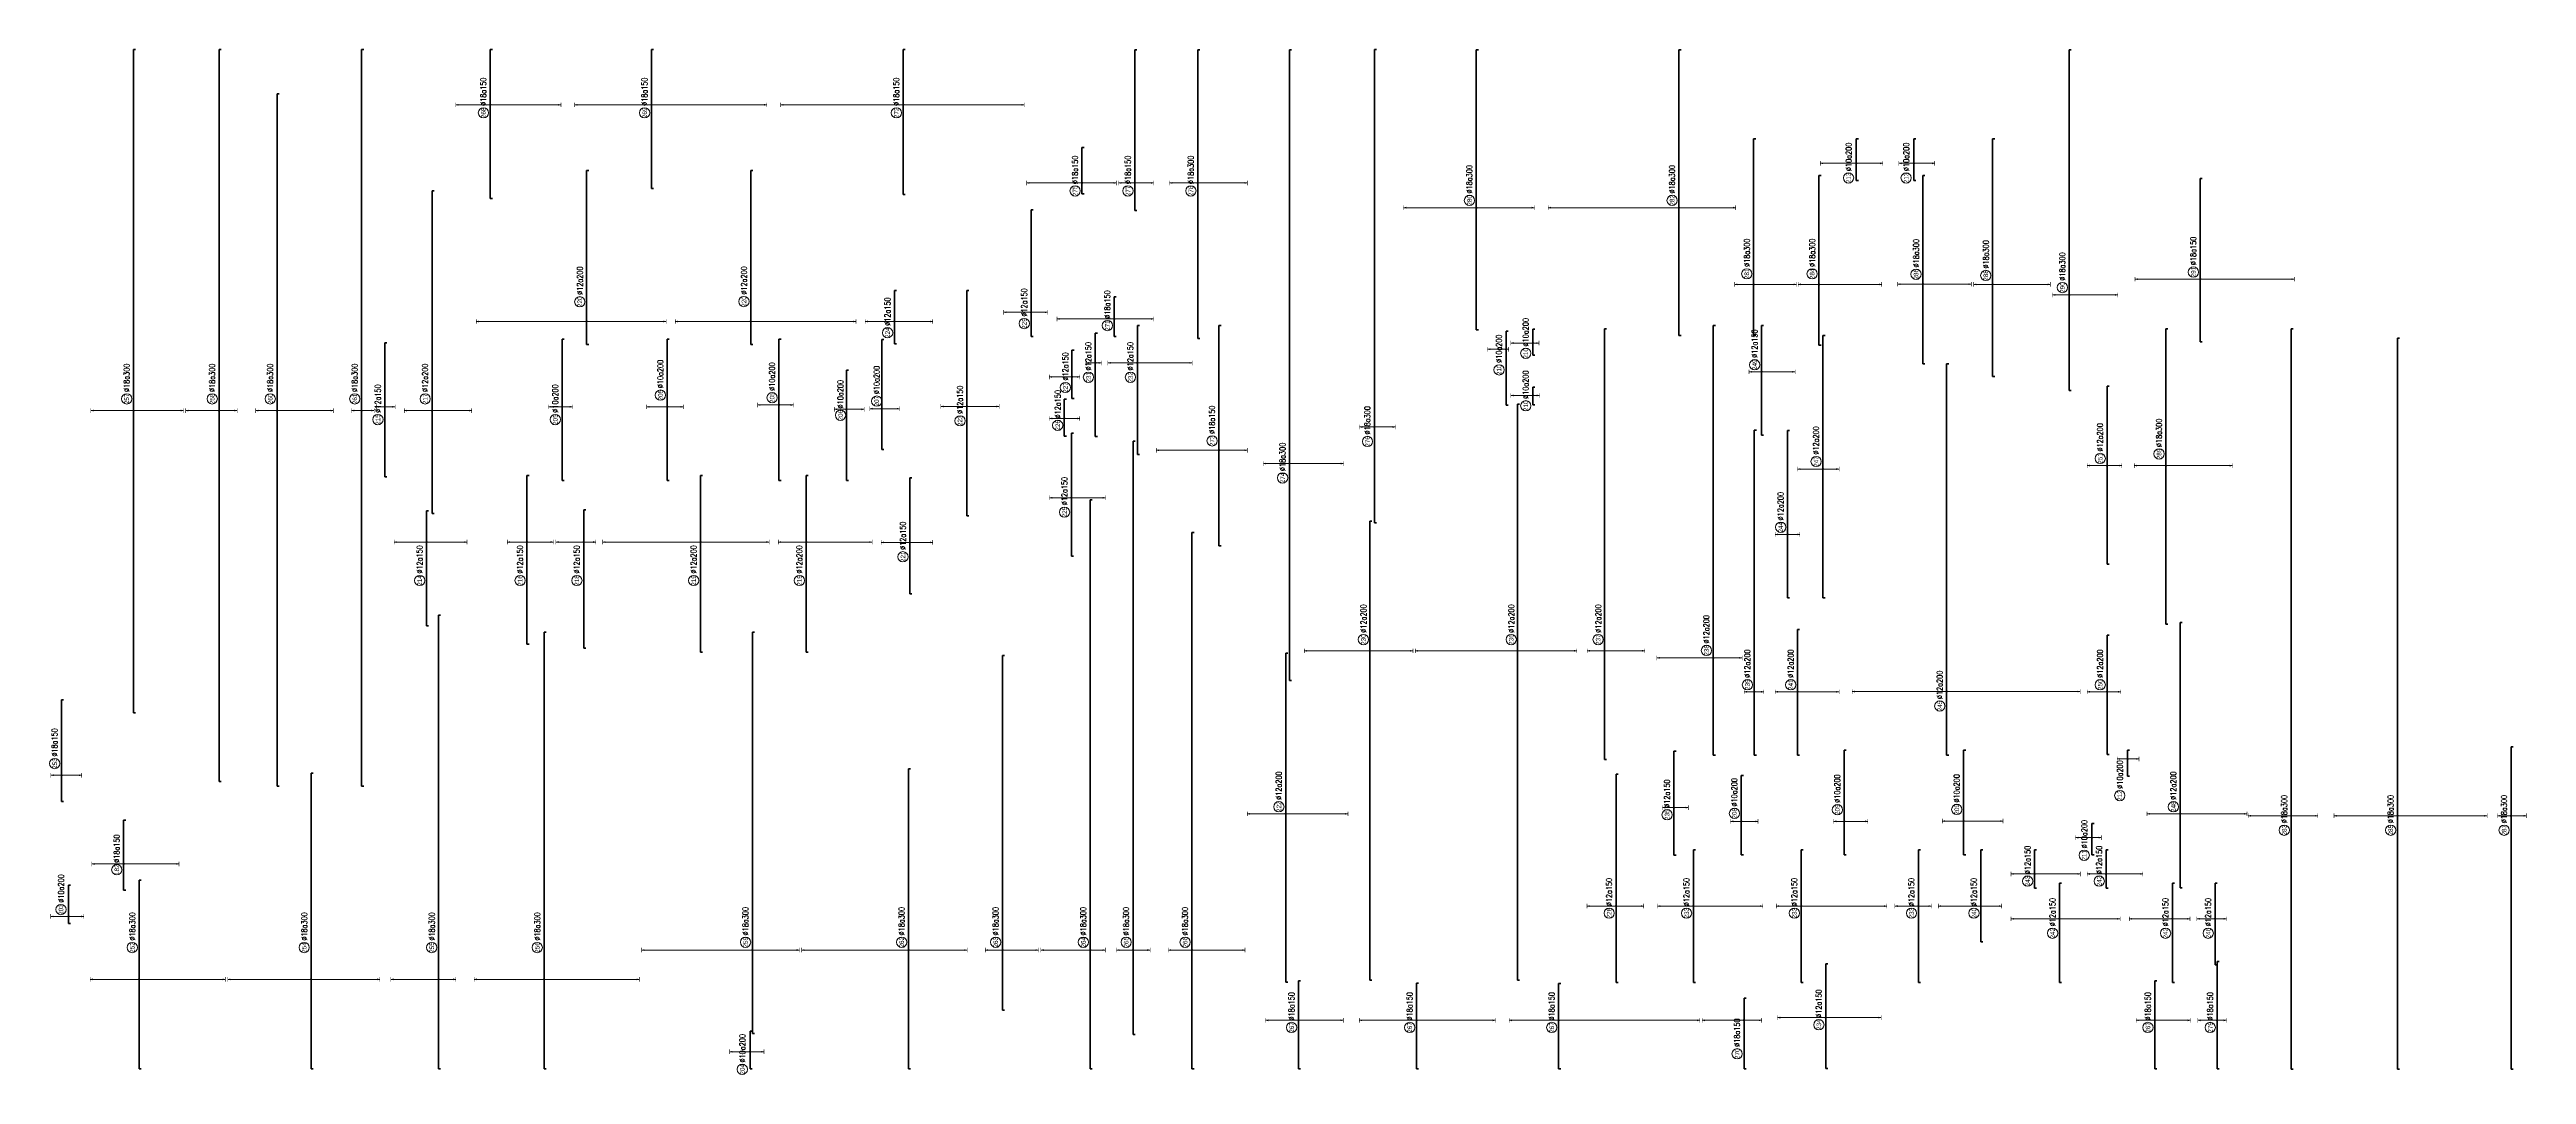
# Model space of a CAD drawing. Header units: millimetres. Extents: x -415354 to 592036, y -374841 to 139309.
# Drawn here: x 284 to 216812, y -247691 to -158171 of the extents above; entities that cross this region are included whole.
import ezdxf
from ezdxf.enums import TextEntityAlignment as Align

# ---------------------------------------------------------------- set-up
doc = ezdxf.new("R2010")
doc.units = ezdxf.units.MM
doc.header["$MEASUREMENT"] = 0
for name, color, linetype, lineweight in [('NDC_S_DIM', 1, 'Continuous', 15), ('NDC_S_REBAR', 4, 'Continuous', 35), ('NDC_S_VN TEXT', 7, 'Continuous', 20)]:
    doc.layers.add(name, color=color, linetype=linetype, lineweight=lineweight)
doc.styles.add('ARIAL', font='arial.ttf', dxfattribs={"width": 0.8})
doc.styles.add('NDC_EN TXT', font='romans.shx', dxfattribs={"width": 0.8})

# ---------------------------------------------------------------- blocks, each defined once
blk = doc.blocks.new('*U211')
h = blk.add_hatch(color=6)
edge = h.paths.add_edge_path()
edge.add_arc((-3, 0), 0.3, 0, 360)
at = {"layer": 'NDC_S_DIM', "color": 8}
for q in [(-3, 4.7), (-3, -8.8)]:
    blk.add_line((-3, 0), q, dxfattribs=at)
for points in [[(-4, 4.7, 0.2, 0.2, 0), (-2, 4.7, 0, 0, 0)], [(-4, -8.8, 0.2, 0.2, 0), (-2, -8.8, 0, 0, 0)]]:
    blk.add_lwpolyline(points, format="xyseb", dxfattribs=at)
at = {"layer": 'NDC_S_DIM', "color": 6}
blk.add_circle((-3, 0), 0.3, dxfattribs=at)
at = {"layer": 'NDC_S_DIM'}
blk.add_circle((2.1, 3), 2.25, dxfattribs=at)
at = {"layer": 'NDC_S_DIM', "color": 8}
for points in [[(-3.4, 3.5), (-3, 4.7), (-2.6, 3.5)], [(-3.4, -7.6), (-3, -8.8), (-2.6, -7.6)]]:
    blk.add_solid(points, dxfattribs=at)
at = {"layer": 'NDC_S_REBAR'}
for p, q in [((0, 0), (-14.5, 0)), ((-14.5, 0), (-14.5, -0.9)), ((0, 0), (29.9, 0)), ((29.9, 0), (29.9, -0.9)), ((-14.5, -0.9), (-14.5, -0.9)), ((29.9, -0.9), (29.9, -0.9))]:
    blk.add_line(p, q, dxfattribs=at)
at = {"layer": 'NDC_S_VN TEXT', "style": 'ARIAL', "width": 0.8}
blk.add_attdef('KHT', text='', height=2, dxfattribs=at).set_placement((2.1, 3), align=Align.MIDDLE_CENTER)
at = {"layer": 'NDC_S_VN TEXT', "color": 3, "style": 'NDC_EN TXT', "width": 0.75}
blk.add_attdef('DKT', (5.1, 1.8), '', height=2.5, dxfattribs=at)
blk = doc.blocks.new('*U212')
h = blk.add_hatch(color=6)
edge = h.paths.add_edge_path()
edge.add_arc((-14.4, 0), 0.3, 0, 360)
at = {"layer": 'NDC_S_DIM', "color": 8}
for q in [(-14.4, 48.4), (-14.4, -20.6)]:
    blk.add_line((-14.4, 0), q, dxfattribs=at)
for points in [[(-15.4, 48.4, 0.2, 0.2, 0), (-13.4, 48.4, 0, 0, 0)], [(-15.4, -20.6, 0.2, 0.2, 0), (-13.4, -20.6, 0, 0, 0)]]:
    blk.add_lwpolyline(points, format="xyseb", dxfattribs=at)
at = {"layer": 'NDC_S_DIM', "color": 6}
blk.add_circle((-14.4, 0), 0.3, dxfattribs=at)
at = {"layer": 'NDC_S_DIM'}
blk.add_circle((-11, 3), 2.25, dxfattribs=at)
at = {"layer": 'NDC_S_DIM', "color": 8}
for points in [[(-14.8, 47.2), (-14.4, 48.4), (-14, 47.2)], [(-14.8, -19.4), (-14.4, -20.6), (-14, -19.4)]]:
    blk.add_solid(points, dxfattribs=at)
at = {"layer": 'NDC_S_REBAR'}
for p, q in [((0, 0), (-50.8, 0)), ((-50.8, 0), (-50.8, -0.9)), ((0, 0), (124.4, 0)), ((124.4, 0), (124.4, -0.9)), ((-50.8, -0.9), (-50.8, -0.9)), ((124.4, -0.9), (124.4, -0.9))]:
    blk.add_line(p, q, dxfattribs=at)
at = {"layer": 'NDC_S_VN TEXT', "style": 'ARIAL', "width": 0.8}
blk.add_attdef('KHT', text='', height=2, dxfattribs=at).set_placement((-11, 3), align=Align.MIDDLE_CENTER)
at = {"layer": 'NDC_S_VN TEXT', "color": 3, "style": 'NDC_EN TXT', "width": 0.75}
blk.add_attdef('DKT', (-8, 1.8), '', height=2.5, dxfattribs=at)
blk = doc.blocks.new('*U291')
h = blk.add_hatch(color=6)
edge = h.paths.add_edge_path()
edge.add_arc((-14.4, 0), 0.3, 0, 360)
at = {"layer": 'NDC_S_DIM', "color": 8}
for q in [(-14.4, 46.7), (-14.4, -25.6)]:
    blk.add_line((-14.4, 0), q, dxfattribs=at)
for points in [[(-15.4, 46.7, 0.2, 0.2, 0), (-13.4, 46.7, 0, 0, 0)], [(-15.4, -25.6, 0.2, 0.2, 0), (-13.4, -25.6, 0, 0, 0)]]:
    blk.add_lwpolyline(points, format="xyseb", dxfattribs=at)
at = {"layer": 'NDC_S_DIM', "color": 6}
blk.add_circle((-14.4, 0), 0.3, dxfattribs=at)
at = {"layer": 'NDC_S_DIM'}
blk.add_circle((-11, 3), 2.25, dxfattribs=at)
at = {"layer": 'NDC_S_DIM', "color": 8}
for points in [[(-14.8, 45.5), (-14.4, 46.7), (-14, 45.5)], [(-14.8, -24.4), (-14.4, -25.6), (-14, -24.4)]]:
    blk.add_solid(points, dxfattribs=at)
at = {"layer": 'NDC_S_REBAR'}
for p, q in [((0, 0), (-66.3, 0)), ((-66.3, 0), (-66.3, -0.9)), ((0, 0), (64.8, 0)), ((64.8, 0), (64.8, -0.9)), ((-66.3, -0.9), (-66.3, -0.9)), ((64.8, -0.9), (64.8, -0.9))]:
    blk.add_line(p, q, dxfattribs=at)
at = {"layer": 'NDC_S_VN TEXT', "style": 'ARIAL', "width": 0.8}
blk.add_attdef('KHT', text='', height=2, dxfattribs=at).set_placement((-11, 3), align=Align.MIDDLE_CENTER)
at = {"layer": 'NDC_S_VN TEXT', "color": 3, "style": 'NDC_EN TXT', "width": 0.75}
blk.add_attdef('DKT', (-8, 1.8), '', height=2.5, dxfattribs=at)
blk = doc.blocks.new('*U213')
h = blk.add_hatch(color=6)
edge = h.paths.add_edge_path()
edge.add_arc((-6.9, 0), 0.3, 0, 360)
at = {"layer": 'NDC_S_DIM', "color": 8}
for q in [(-6.9, 44.7), (-6.9, -25.9)]:
    blk.add_line((-6.9, 0), q, dxfattribs=at)
for points in [[(-7.9, 44.7, 0.2, 0.2, 0), (-5.9, 44.7, 0, 0, 0)], [(-7.9, -25.9, 0.2, 0.2, 0), (-5.9, -25.9, 0, 0, 0)]]:
    blk.add_lwpolyline(points, format="xyseb", dxfattribs=at)
at = {"layer": 'NDC_S_DIM', "color": 6}
blk.add_circle((-6.9, 0), 0.3, dxfattribs=at)
at = {"layer": 'NDC_S_DIM'}
blk.add_circle((-2, 2.8), 2.25, dxfattribs=at)
at = {"layer": 'NDC_S_DIM', "color": 8}
for points in [[(-7.3, 43.5), (-6.9, 44.7), (-6.5, 43.5)], [(-7.3, -24.7), (-6.9, -25.9), (-6.5, -24.7)]]:
    blk.add_solid(points, dxfattribs=at)
at = {"layer": 'NDC_S_REBAR'}
for p, q in [((0, 0), (-150.8, 0)), ((-150.8, 0), (-150.8, -0.9)), ((0, 0), (100.9, 0)), ((100.9, 0), (100.9, -0.9)), ((-150.8, -0.9), (-150.8, -0.9)), ((100.9, -0.9), (100.9, -0.9))]:
    blk.add_line(p, q, dxfattribs=at)
at = {"layer": 'NDC_S_VN TEXT', "style": 'ARIAL', "width": 0.8}
blk.add_attdef('KHT', text='', height=2, dxfattribs=at).set_placement((-2, 2.8), align=Align.MIDDLE_CENTER)
at = {"layer": 'NDC_S_VN TEXT', "color": 3, "style": 'NDC_EN TXT', "width": 0.75}
blk.add_attdef('DKT', (1, 1.5), '', height=2.5, dxfattribs=at)
blk = doc.blocks.new('*U215')
h = blk.add_hatch(color=6)
edge = h.paths.add_edge_path()
edge.add_arc((-3, 0), 0.3, 0, 360)
at = {"layer": 'NDC_S_DIM', "color": 8}
for q in [(-3, 4.7), (-3, -10.3)]:
    blk.add_line((-3, 0), q, dxfattribs=at)
for points in [[(-4, 4.7, 0.2, 0.2, 0), (-2, 4.7, 0, 0, 0)], [(-4, -10.3, 0.2, 0.2, 0), (-2, -10.3, 0, 0, 0)]]:
    blk.add_lwpolyline(points, format="xyseb", dxfattribs=at)
at = {"layer": 'NDC_S_DIM', "color": 6}
blk.add_circle((-3, 0), 0.3, dxfattribs=at)
at = {"layer": 'NDC_S_DIM'}
blk.add_circle((2.1, 3), 2.25, dxfattribs=at)
at = {"layer": 'NDC_S_DIM', "color": 8}
for points in [[(-3.4, 3.5), (-3, 4.7), (-2.6, 3.5)], [(-3.4, -9.1), (-3, -10.3), (-2.6, -9.1)]]:
    blk.add_solid(points, dxfattribs=at)
at = {"layer": 'NDC_S_REBAR'}
for p, q in [((0, 0), (-17.6, 0)), ((-17.6, 0), (-17.6, -0.9)), ((0, 0), (28.1, 0)), ((28.1, 0), (28.1, -0.9)), ((-17.6, -0.9), (-17.6, -0.9)), ((28.1, -0.9), (28.1, -0.9))]:
    blk.add_line(p, q, dxfattribs=at)
at = {"layer": 'NDC_S_VN TEXT', "style": 'ARIAL', "width": 0.8}
blk.add_attdef('KHT', text='', height=2, dxfattribs=at).set_placement((2.1, 3), align=Align.MIDDLE_CENTER)
at = {"layer": 'NDC_S_VN TEXT', "color": 3, "style": 'NDC_EN TXT', "width": 0.75}
blk.add_attdef('DKT', (5.1, 1.8), '', height=2.5, dxfattribs=at)
blk = doc.blocks.new('*U216')
h = blk.add_hatch(color=6)
edge = h.paths.add_edge_path()
edge.add_arc((-3, 0), 0.3, 0, 360)
at = {"layer": 'NDC_S_DIM', "color": 8}
for q in [(-3, 9.3), (-3, -17.2)]:
    blk.add_line((-3, 0), q, dxfattribs=at)
for points in [[(-4, 9.3, 0.2, 0.2, 0), (-2, 9.3, 0, 0, 0)], [(-4, -17.2, 0.2, 0.2, 0), (-2, -17.2, 0, 0, 0)]]:
    blk.add_lwpolyline(points, format="xyseb", dxfattribs=at)
at = {"layer": 'NDC_S_DIM', "color": 6}
blk.add_circle((-3, 0), 0.3, dxfattribs=at)
at = {"layer": 'NDC_S_DIM'}
blk.add_circle((2.1, 3), 2.25, dxfattribs=at)
at = {"layer": 'NDC_S_DIM', "color": 8}
for points in [[(-3.4, 8.1), (-3, 9.3), (-2.6, 8.1)], [(-3.4, -16), (-3, -17.2), (-2.6, -16)]]:
    blk.add_solid(points, dxfattribs=at)
at = {"layer": 'NDC_S_REBAR'}
for p, q in [((0, 0), (-17.7, 0)), ((-17.7, 0), (-17.7, -0.9)), ((0, 0), (28, 0)), ((28, 0), (28, -0.9)), ((-17.7, -0.9), (-17.7, -0.9)), ((28, -0.9), (28, -0.9))]:
    blk.add_line(p, q, dxfattribs=at)
at = {"layer": 'NDC_S_VN TEXT', "style": 'ARIAL', "width": 0.8}
blk.add_attdef('KHT', text='', height=2, dxfattribs=at).set_placement((2.1, 3), align=Align.MIDDLE_CENTER)
at = {"layer": 'NDC_S_VN TEXT', "color": 3, "style": 'NDC_EN TXT', "width": 0.75}
blk.add_attdef('DKT', (5.1, 1.8), '', height=2.5, dxfattribs=at)
blk = doc.blocks.new('*U217')
h = blk.add_hatch(color=6)
edge = h.paths.add_edge_path()
edge.add_arc((-3, 0), 0.3, 0, 360)
at = {"layer": 'NDC_S_DIM', "color": 8}
for q in [(-3, 31.8), (-3, -25.4)]:
    blk.add_line((-3, 0), q, dxfattribs=at)
for points in [[(-4, 31.8, 0.2, 0.2, 0), (-2, 31.8, 0, 0, 0)], [(-4, -25.4, 0.2, 0.2, 0), (-2, -25.4, 0, 0, 0)]]:
    blk.add_lwpolyline(points, format="xyseb", dxfattribs=at)
at = {"layer": 'NDC_S_DIM', "color": 6}
blk.add_circle((-3, 0), 0.3, dxfattribs=at)
at = {"layer": 'NDC_S_DIM'}
blk.add_circle((0.2, 3), 2.25, dxfattribs=at)
at = {"layer": 'NDC_S_DIM', "color": 8}
for points in [[(-3.4, 30.6), (-3, 31.8), (-2.6, 30.6)], [(-3.4, -24.2), (-3, -25.4), (-2.6, -24.2)]]:
    blk.add_solid(points, dxfattribs=at)
at = {"layer": 'NDC_S_REBAR'}
for p, q in [((0, 0), (-56.3, 0)), ((-56.3, 0), (-56.3, -0.9)), ((0, 0), (66, 0)), ((66, 0), (66, -0.9)), ((-56.3, -0.9), (-56.3, -0.9)), ((66, -0.9), (66, -0.9))]:
    blk.add_line(p, q, dxfattribs=at)
at = {"layer": 'NDC_S_VN TEXT', "style": 'ARIAL', "width": 0.8}
blk.add_attdef('KHT', text='', height=2, dxfattribs=at).set_placement((0.2, 3), align=Align.MIDDLE_CENTER)
at = {"layer": 'NDC_S_VN TEXT', "color": 3, "style": 'NDC_EN TXT', "width": 0.75}
blk.add_attdef('DKT', (3.2, 1.8), '', height=2.5, dxfattribs=at)
blk = doc.blocks.new('*U218')
h = blk.add_hatch(color=6)
edge = h.paths.add_edge_path()
edge.add_arc((-3, 0), 0.3, 0, 360)
at = {"layer": 'NDC_S_DIM', "color": 8}
for q in [(-3, 4.7), (-3, -7.3)]:
    blk.add_line((-3, 0), q, dxfattribs=at)
for points in [[(-4, 4.7, 0.2, 0.2, 0), (-2, 4.7, 0, 0, 0)], [(-4, -7.3, 0.2, 0.2, 0), (-2, -7.3, 0, 0, 0)]]:
    blk.add_lwpolyline(points, format="xyseb", dxfattribs=at)
at = {"layer": 'NDC_S_DIM', "color": 6}
blk.add_circle((-3, 0), 0.3, dxfattribs=at)
at = {"layer": 'NDC_S_DIM'}
blk.add_circle((0.5, 3), 2.25, dxfattribs=at)
at = {"layer": 'NDC_S_DIM', "color": 8}
for points in [[(-3.4, 3.5), (-3, 4.7), (-2.6, 3.5)], [(-3.4, -6.1), (-3, -7.3), (-2.6, -6.1)]]:
    blk.add_solid(points, dxfattribs=at)
at = {"layer": 'NDC_S_REBAR'}
for p, q in [((0, 0), (-17.6, 0)), ((-17.6, 0), (-17.6, -0.9)), ((0, 0), (17.1, 0)), ((17.1, 0), (17.1, -0.9)), ((-17.6, -0.9), (-17.6, -0.9)), ((17.1, -0.9), (17.1, -0.9))]:
    blk.add_line(p, q, dxfattribs=at)
at = {"layer": 'NDC_S_VN TEXT', "style": 'ARIAL', "width": 0.8}
blk.add_attdef('KHT', text='', height=2, dxfattribs=at).set_placement((0.5, 3), align=Align.MIDDLE_CENTER)
at = {"layer": 'NDC_S_VN TEXT', "color": 3, "style": 'NDC_EN TXT', "width": 0.75}
blk.add_attdef('DKT', (3.5, 1.8), '', height=2.5, dxfattribs=at)
blk = doc.blocks.new('*U214')
h = blk.add_hatch(color=6)
edge = h.paths.add_edge_path()
edge.add_arc((2, 0), 0.3, 0, 360)
at = {"layer": 'NDC_S_DIM', "color": 8}
for q in [(2, 4.5), (2, -5)]:
    blk.add_line((2, 0), q, dxfattribs=at)
for points in [[(1, 4.5, 0.2, 0.2, 0), (3, 4.5, 0, 0, 0)], [(1, -5, 0.2, 0.2, 0), (3, -5, 0, 0, 0)]]:
    blk.add_lwpolyline(points, format="xyseb", dxfattribs=at)
at = {"layer": 'NDC_S_DIM'}
blk.add_circle((-14, 3.4), 2.25, dxfattribs=at)
at = {"layer": 'NDC_S_DIM', "color": 6}
blk.add_circle((2, 0), 0.3, dxfattribs=at)
at = {"layer": 'NDC_S_DIM', "color": 8}
for points in [[(1.6, 3.3), (2, 4.5), (2.4, 3.3)], [(1.6, -3.8), (2, -5), (2.4, -3.8)]]:
    blk.add_solid(points, dxfattribs=at)
at = {"layer": 'NDC_S_REBAR'}
for p, q in [((0, 0), (-5.5, 0)), ((-5.5, 0), (-5.5, -0.9)), ((0, 0), (5.8, 0)), ((-5.5, -0.9), (-5.5, -0.9)), ((5.8, 0), (5.8, -0.9)), ((5.8, -0.9), (5.8, -0.9))]:
    blk.add_line(p, q, dxfattribs=at)
at = {"layer": 'NDC_S_VN TEXT', "style": 'ARIAL', "width": 0.8}
blk.add_attdef('KHT', text='', height=2, dxfattribs=at).set_placement((-14, 3.4), align=Align.MIDDLE_CENTER)
at = {"layer": 'NDC_S_VN TEXT', "color": 3, "style": 'NDC_EN TXT', "width": 0.75}
blk.add_attdef('DKT', (-11, 2.1), '', height=2.5, dxfattribs=at)
blk = doc.blocks.new('*U219')
h = blk.add_hatch(color=6)
edge = h.paths.add_edge_path()
edge.add_arc((-3, 0), 0.3, 0, 360)
at = {"layer": 'NDC_S_DIM', "color": 8}
for q in [(-3, 6), (-3, -4.5)]:
    blk.add_line((-3, 0), q, dxfattribs=at)
for points in [[(-4, 6, 0.2, 0.2, 0), (-2, 6, 0, 0, 0)], [(-4, -4.5, 0.2, 0.2, 0), (-2, -4.5, 0, 0, 0)]]:
    blk.add_lwpolyline(points, format="xyseb", dxfattribs=at)
at = {"layer": 'NDC_S_DIM'}
blk.add_circle((-8.6, 3), 2.25, dxfattribs=at)
at = {"layer": 'NDC_S_DIM', "color": 6}
blk.add_circle((-3, 0), 0.3, dxfattribs=at)
at = {"layer": 'NDC_S_DIM', "color": 8}
for points in [[(-3.4, 4.8), (-3, 6), (-2.6, 4.8)], [(-3.4, -3.3), (-3, -4.5), (-2.6, -3.3)]]:
    blk.add_solid(points, dxfattribs=at)
at = {"layer": 'NDC_S_REBAR'}
for p, q in [((0, 0), (-35.2, 0)), ((-35.2, 0), (-35.2, -0.9)), ((0, 0), (26.5, 0)), ((26.5, 0), (26.5, -0.9)), ((-35.2, -0.9), (-35.2, -0.9)), ((26.5, -0.9), (26.5, -0.9))]:
    blk.add_line(p, q, dxfattribs=at)
at = {"layer": 'NDC_S_VN TEXT', "style": 'ARIAL', "width": 0.8}
blk.add_attdef('KHT', text='', height=2, dxfattribs=at).set_placement((-8.6, 3), align=Align.MIDDLE_CENTER)
at = {"layer": 'NDC_S_VN TEXT', "color": 3, "style": 'NDC_EN TXT', "width": 0.75}
blk.add_attdef('DKT', (-5.6, 1.8), '', height=2.5, dxfattribs=at)
blk = doc.blocks.new('*U221')
h = blk.add_hatch(color=6)
edge = h.paths.add_edge_path()
edge.add_arc((-3, 0), 0.3, 0, 360)
at = {"layer": 'NDC_S_DIM', "color": 8}
for q in [(-3, 9), (-3, -7)]:
    blk.add_line((-3, 0), q, dxfattribs=at)
for points in [[(-4, 9, 0.2, 0.2, 0), (-2, 9, 0, 0, 0)], [(-4, -7, 0.2, 0.2, 0), (-2, -7, 0, 0, 0)]]:
    blk.add_lwpolyline(points, format="xyseb", dxfattribs=at)
at = {"layer": 'NDC_S_DIM', "color": 6}
blk.add_circle((-3, 0), 0.3, dxfattribs=at)
at = {"layer": 'NDC_S_DIM'}
blk.add_circle((2.1, 3), 2.25, dxfattribs=at)
at = {"layer": 'NDC_S_DIM', "color": 8}
for points in [[(-3.4, 7.8), (-3, 9), (-2.6, 7.8)], [(-3.4, -5.8), (-3, -7), (-2.6, -5.8)]]:
    blk.add_solid(points, dxfattribs=at)
at = {"layer": 'NDC_S_REBAR'}
for p, q in [((0, 0), (-35.2, 0)), ((-35.2, 0), (-35.2, -0.9)), ((0, 0), (26.5, 0)), ((26.5, 0), (26.5, -0.9)), ((-35.2, -0.9), (-35.2, -0.9)), ((26.5, -0.9), (26.5, -0.9))]:
    blk.add_line(p, q, dxfattribs=at)
at = {"layer": 'NDC_S_VN TEXT', "style": 'ARIAL', "width": 0.8}
blk.add_attdef('KHT', text='', height=2, dxfattribs=at).set_placement((2.1, 3), align=Align.MIDDLE_CENTER)
at = {"layer": 'NDC_S_VN TEXT', "color": 3, "style": 'NDC_EN TXT', "width": 0.75}
blk.add_attdef('DKT', (5.1, 1.8), '', height=2.5, dxfattribs=at)
blk = doc.blocks.new('*U220')
h = blk.add_hatch(color=6)
edge = h.paths.add_edge_path()
edge.add_arc((-4.1, 0), 0.3, 0, 360)
at = {"layer": 'NDC_S_DIM', "color": 8}
for q in [(-4.1, 5.3), (-4.1, -7.7)]:
    blk.add_line((-4.1, 0), q, dxfattribs=at)
for points in [[(-5.1, 5.3, 0.2, 0.2, 0), (-3.1, 5.3, 0, 0, 0)], [(-5.1, -7.7, 0.2, 0.2, 0), (-3.1, -7.7, 0, 0, 0)]]:
    blk.add_lwpolyline(points, format="xyseb", dxfattribs=at)
at = {"layer": 'NDC_S_DIM'}
blk.add_circle((-6.7, 2.6), 2.25, dxfattribs=at)
at = {"layer": 'NDC_S_DIM', "color": 6}
blk.add_circle((-4.1, 0), 0.3, dxfattribs=at)
at = {"layer": 'NDC_S_DIM', "color": 8}
for points in [[(-4.5, 4.1), (-4.1, 5.3), (-3.7, 4.1)], [(-4.5, -6.5), (-4.1, -7.7), (-3.7, -6.5)]]:
    blk.add_solid(points, dxfattribs=at)
at = {"layer": 'NDC_S_REBAR'}
for p, q in [((0, 0), (-35.2, 0)), ((-35.2, 0), (-35.2, -0.9)), ((0, 0), (13, 0)), ((13, 0), (13, -0.9)), ((-35.2, -0.9), (-35.2, -0.9)), ((13, -0.9), (13, -0.9))]:
    blk.add_line(p, q, dxfattribs=at)
at = {"layer": 'NDC_S_VN TEXT', "style": 'ARIAL', "width": 0.8}
blk.add_attdef('KHT', text='', height=2, dxfattribs=at).set_placement((-6.7, 2.6), align=Align.MIDDLE_CENTER)
at = {"layer": 'NDC_S_VN TEXT', "color": 3, "style": 'NDC_EN TXT', "width": 0.75}
blk.add_attdef('DKT', (-3.7, 1.4), '', height=2.5, dxfattribs=at)
blk = doc.blocks.new('*U203')
h = blk.add_hatch(color=6)
edge = h.paths.add_edge_path()
edge.add_arc((-3, 0), 0.3, 0, 360)
at = {"layer": 'NDC_S_DIM', "color": 8}
for q in [(-3, 6.5), (-3, -9.2)]:
    blk.add_line((-3, 0), q, dxfattribs=at)
for points in [[(-4, 6.5, 0.2, 0.2, 0), (-2, 6.5, 0, 0, 0)], [(-4, -9.2, 0.2, 0.2, 0), (-2, -9.2, 0, 0, 0)]]:
    blk.add_lwpolyline(points, format="xyseb", dxfattribs=at)
at = {"layer": 'NDC_S_DIM'}
blk.add_circle((-9.3, 3), 2.25, dxfattribs=at)
at = {"layer": 'NDC_S_DIM', "color": 6}
blk.add_circle((-3, 0), 0.3, dxfattribs=at)
at = {"layer": 'NDC_S_DIM', "color": 8}
for points in [[(-3.4, 5.3), (-3, 6.5), (-2.6, 5.3)], [(-3.4, -8), (-3, -9.2), (-2.6, -8)]]:
    blk.add_solid(points, dxfattribs=at)
at = {"layer": 'NDC_S_REBAR'}
for p, q in [((0, 0), (-44.9, 0)), ((-44.9, 0), (-44.9, -0.9)), ((0, 0), (161.8, 0)), ((161.8, 0), (161.8, -0.9)), ((-44.9, -0.9), (-44.9, -0.9)), ((161.8, -0.9), (161.8, -0.9))]:
    blk.add_line(p, q, dxfattribs=at)
at = {"layer": 'NDC_S_VN TEXT', "style": 'ARIAL', "width": 0.8}
blk.add_attdef('KHT', text='', height=2, dxfattribs=at).set_placement((-9.3, 3), align=Align.MIDDLE_CENTER)
at = {"layer": 'NDC_S_VN TEXT', "color": 3, "style": 'NDC_EN TXT', "width": 0.75}
blk.add_attdef('DKT', (-6.3, 1.8), '', height=2.5, dxfattribs=at)
blk = doc.blocks.new('*U272')
h = blk.add_hatch(color=6)
edge = h.paths.add_edge_path()
edge.add_arc((-3, 0), 0.3, 0, 360)
at = {"layer": 'NDC_S_DIM', "color": 8}
for q in [(-3, 8.7), (-3, -6)]:
    blk.add_line((-3, 0), q, dxfattribs=at)
for points in [[(-4, 8.7, 0.2, 0.2, 0), (-2, 8.7, 0, 0, 0)], [(-4, -6, 0.2, 0.2, 0), (-2, -6, 0, 0, 0)]]:
    blk.add_lwpolyline(points, format="xyseb", dxfattribs=at)
at = {"layer": 'NDC_S_DIM', "color": 6}
blk.add_circle((-3, 0), 0.3, dxfattribs=at)
at = {"layer": 'NDC_S_DIM'}
blk.add_circle((0.1, 3), 2.25, dxfattribs=at)
at = {"layer": 'NDC_S_DIM', "color": 8}
for points in [[(-3.4, 7.5), (-3, 8.7), (-2.6, 7.5)], [(-3.4, -4.8), (-3, -6), (-2.6, -4.8)]]:
    blk.add_solid(points, dxfattribs=at)
at = {"layer": 'NDC_S_REBAR'}
for p, q in [((0, 0), (-30.4, 0)), ((-30.4, 0), (-30.4, -0.9)), ((0, 0), (21.8, 0)), ((21.8, 0), (21.8, -0.9)), ((-30.4, -0.9), (-30.4, -0.9)), ((21.8, -0.9), (21.8, -0.9))]:
    blk.add_line(p, q, dxfattribs=at)
at = {"layer": 'NDC_S_VN TEXT', "style": 'ARIAL', "width": 0.8}
blk.add_attdef('KHT', text='', height=2, dxfattribs=at).set_placement((0.1, 3), align=Align.MIDDLE_CENTER)
at = {"layer": 'NDC_S_VN TEXT', "color": 3, "style": 'NDC_EN TXT', "width": 0.75}
blk.add_attdef('DKT', (3.1, 1.8), '', height=2.5, dxfattribs=at)
blk = doc.blocks.new('*U270')
h = blk.add_hatch(color=6)
edge = h.paths.add_edge_path()
edge.add_arc((-3, 0), 0.3, 0, 360)
at = {"layer": 'NDC_S_DIM', "color": 8}
for q in [(-3, 13.8), (-3, -29.1)]:
    blk.add_line((-3, 0), q, dxfattribs=at)
for points in [[(-4, 13.8, 0.2, 0.2, 0), (-2, 13.8, 0, 0, 0)], [(-4, -29.1, 0.2, 0.2, 0), (-2, -29.1, 0, 0, 0)]]:
    blk.add_lwpolyline(points, format="xyseb", dxfattribs=at)
at = {"layer": 'NDC_S_DIM', "color": 6}
blk.add_circle((-3, 0), 0.3, dxfattribs=at)
at = {"layer": 'NDC_S_DIM'}
blk.add_circle((2.1, 3), 2.25, dxfattribs=at)
at = {"layer": 'NDC_S_DIM', "color": 8}
for points in [[(-3.4, 12.6), (-3, 13.8), (-2.6, 12.6)], [(-3.4, -27.9), (-3, -29.1), (-2.6, -27.9)]]:
    blk.add_solid(points, dxfattribs=at)
at = {"layer": 'NDC_S_REBAR'}
for p, q in [((0, 0), (-72.2, 0)), ((-72.2, 0), (-72.2, -0.9)), ((0, 0), (56.7, 0)), ((56.7, 0), (56.7, -0.9)), ((-72.2, -0.9), (-72.2, -0.9)), ((56.7, -0.9), (56.7, -0.9))]:
    blk.add_line(p, q, dxfattribs=at)
at = {"layer": 'NDC_S_VN TEXT', "style": 'ARIAL', "width": 0.8}
blk.add_attdef('KHT', text='', height=2, dxfattribs=at).set_placement((2.1, 3), align=Align.MIDDLE_CENTER)
at = {"layer": 'NDC_S_VN TEXT', "color": 3, "style": 'NDC_EN TXT', "width": 0.75}
blk.add_attdef('DKT', (5.1, 1.8), '', height=2.5, dxfattribs=at)
blk = doc.blocks.new('*U253')
h = blk.add_hatch(color=6)
edge = h.paths.add_edge_path()
edge.add_arc((-3, 0), 0.3, 0, 360)
at = {"layer": 'NDC_S_DIM', "color": 8}
for q in [(-3, 21.4), (-3, -37.7)]:
    blk.add_line((-3, 0), q, dxfattribs=at)
for points in [[(-4, 21.4, 0.2, 0.2, 0), (-2, 21.4, 0, 0, 0)], [(-4, -37.7, 0.2, 0.2, 0), (-2, -37.7, 0, 0, 0)]]:
    blk.add_lwpolyline(points, format="xyseb", dxfattribs=at)
at = {"layer": 'NDC_S_DIM', "color": 6}
blk.add_circle((-3, 0), 0.3, dxfattribs=at)
at = {"layer": 'NDC_S_DIM'}
blk.add_circle((10.9, 3), 2.25, dxfattribs=at)
at = {"layer": 'NDC_S_DIM', "color": 8}
for points in [[(-3.4, 20.2), (-3, 21.4), (-2.6, 20.2)], [(-3.4, -36.5), (-3, -37.7), (-2.6, -36.5)]]:
    blk.add_solid(points, dxfattribs=at)
at = {"layer": 'NDC_S_REBAR'}
for p, q in [((0, 0), (-42.1, 0)), ((-42.1, 0), (-42.1, -0.9)), ((0, 0), (40.3, 0)), ((40.3, 0), (40.3, -0.9)), ((-42.1, -0.9), (-42.1, -0.9)), ((40.3, -0.9), (40.3, -0.9))]:
    blk.add_line(p, q, dxfattribs=at)
at = {"layer": 'NDC_S_VN TEXT', "style": 'ARIAL', "width": 0.8}
blk.add_attdef('KHT', text='', height=2, dxfattribs=at).set_placement((10.9, 3), align=Align.MIDDLE_CENTER)
at = {"layer": 'NDC_S_VN TEXT', "color": 3, "style": 'NDC_EN TXT', "width": 0.75}
blk.add_attdef('DKT', (13.9, 1.7), '', height=2.5, dxfattribs=at)
blk = doc.blocks.new('*U612')
h = blk.add_hatch(color=6)
edge = h.paths.add_edge_path()
edge.add_arc((-3, 0), 0.3, 0, 360)
at = {"layer": 'NDC_S_DIM', "color": 8}
for q in [(-3, 20.9), (-3, -7.5)]:
    blk.add_line((-3, 0), q, dxfattribs=at)
for points in [[(-4, 20.9, 0.2, 0.2, 0), (-2, 20.9, 0, 0, 0)], [(-4, -7.5, 0.2, 0.2, 0), (-2, -7.5, 0, 0, 0)]]:
    blk.add_lwpolyline(points, format="xyseb", dxfattribs=at)
at = {"layer": 'NDC_S_DIM', "color": 6}
blk.add_circle((-3, 0), 0.3, dxfattribs=at)
at = {"layer": 'NDC_S_DIM'}
blk.add_circle((10.9, 3), 2.25, dxfattribs=at)
at = {"layer": 'NDC_S_DIM', "color": 8}
for points in [[(-3.4, 19.7), (-3, 20.9), (-2.6, 19.7)], [(-3.4, -6.3), (-3, -7.5), (-2.6, -6.3)]]:
    blk.add_solid(points, dxfattribs=at)
at = {"layer": 'NDC_S_REBAR'}
for p, q in [((0, 0), (-42.1, 0)), ((-42.1, 0), (-42.1, -0.9)), ((0, 0), (156.1, 0)), ((156.1, 0), (156.1, -0.9)), ((-42.1, -0.9), (-42.1, -0.9)), ((156.1, -0.9), (156.1, -0.9))]:
    blk.add_line(p, q, dxfattribs=at)
at = {"layer": 'NDC_S_VN TEXT', "style": 'ARIAL', "width": 0.8}
blk.add_attdef('KHT', text='', height=2, dxfattribs=at).set_placement((10.9, 3), align=Align.MIDDLE_CENTER)
at = {"layer": 'NDC_S_VN TEXT', "color": 3, "style": 'NDC_EN TXT', "width": 0.75}
blk.add_attdef('DKT', (13.9, 1.7), '', height=2.5, dxfattribs=at)
blk = doc.blocks.new('*U254')
h = blk.add_hatch(color=6)
edge = h.paths.add_edge_path()
edge.add_arc((-3, 0), 0.3, 0, 360)
at = {"layer": 'NDC_S_DIM', "color": 8}
for q in [(-3, 18.7), (-3, -21.8)]:
    blk.add_line((-3, 0), q, dxfattribs=at)
for points in [[(-4, 18.7, 0.2, 0.2, 0), (-2, 18.7, 0, 0, 0)], [(-4, -21.8, 0.2, 0.2, 0), (-2, -21.8, 0, 0, 0)]]:
    blk.add_lwpolyline(points, format="xyseb", dxfattribs=at)
at = {"layer": 'NDC_S_DIM', "color": 6}
blk.add_circle((-3, 0), 0.3, dxfattribs=at)
at = {"layer": 'NDC_S_DIM'}
blk.add_circle((2.1, 3), 2.25, dxfattribs=at)
at = {"layer": 'NDC_S_DIM', "color": 8}
for points in [[(-3.4, 17.5), (-3, 18.7), (-2.6, 17.5)], [(-3.4, -20.6), (-3, -21.8), (-2.6, -20.6)]]:
    blk.add_solid(points, dxfattribs=at)
at = {"layer": 'NDC_S_REBAR'}
for p, q in [((0, 0), (-135, 0)), ((-135, 0), (-135, -0.9)), ((0, 0), (154.7, 0)), ((154.7, 0), (154.7, -0.9)), ((-135, -0.9), (-135, -0.9)), ((154.7, -0.9), (154.7, -0.9))]:
    blk.add_line(p, q, dxfattribs=at)
at = {"layer": 'NDC_S_VN TEXT', "style": 'ARIAL', "width": 0.8}
blk.add_attdef('KHT', text='', height=2, dxfattribs=at).set_placement((2.1, 3), align=Align.MIDDLE_CENTER)
at = {"layer": 'NDC_S_VN TEXT', "color": 3, "style": 'NDC_EN TXT', "width": 0.75}
blk.add_attdef('DKT', (5.1, 1.8), '', height=2.5, dxfattribs=at)
blk = doc.blocks.new('*U265')
h = blk.add_hatch(color=6)
edge = h.paths.add_edge_path()
edge.add_arc((-2.1, 0), 0.3, 0, 360)
at = {"layer": 'NDC_S_DIM', "color": 8}
for q in [(-2.1, 15.1), (-2.1, -30.9)]:
    blk.add_line((-2.1, 0), q, dxfattribs=at)
for points in [[(-3.1, 15.1, 0.2, 0.2, 0), (-1.1, 15.1, 0, 0, 0)], [(-3.1, -30.9, 0.2, 0.2, 0), (-1.1, -30.9, 0, 0, 0)]]:
    blk.add_lwpolyline(points, format="xyseb", dxfattribs=at)
at = {"layer": 'NDC_S_DIM'}
blk.add_circle((-5.6, 3), 2.25, dxfattribs=at)
at = {"layer": 'NDC_S_DIM', "color": 6}
blk.add_circle((-2.1, 0), 0.3, dxfattribs=at)
at = {"layer": 'NDC_S_DIM', "color": 8}
for points in [[(-2.5, 13.9), (-2.1, 15.1), (-1.7, 13.9)], [(-2.5, -29.7), (-2.1, -30.9), (-1.7, -29.7)]]:
    blk.add_solid(points, dxfattribs=at)
at = {"layer": 'NDC_S_REBAR'}
for p, q in [((0, 0), (-43, 0)), ((-43, 0), (-43, -0.9)), ((0, 0), (22, 0)), ((22, 0), (22, -0.9)), ((-43, -0.9), (-43, -0.9)), ((22, -0.9), (22, -0.9))]:
    blk.add_line(p, q, dxfattribs=at)
at = {"layer": 'NDC_S_VN TEXT', "style": 'ARIAL', "width": 0.8}
blk.add_attdef('KHT', text='', height=2, dxfattribs=at).set_placement((-5.6, 3), align=Align.MIDDLE_CENTER)
at = {"layer": 'NDC_S_VN TEXT', "color": 3, "style": 'NDC_EN TXT', "width": 0.75}
blk.add_attdef('DKT', (-2.6, 1.8), '', height=2.5, dxfattribs=at)
blk = doc.blocks.new('*U274')
h = blk.add_hatch(color=6)
edge = h.paths.add_edge_path()
edge.add_arc((-3, 0), 0.3, 0, 360)
at = {"layer": 'NDC_S_DIM', "color": 8}
for q in [(-3, 5.9), (-3, -6.7)]:
    blk.add_line((-3, 0), q, dxfattribs=at)
for points in [[(-4, 5.9, 0.2, 0.2, 0), (-2, 5.9, 0, 0, 0)], [(-4, -6.7, 0.2, 0.2, 0), (-2, -6.7, 0, 0, 0)]]:
    blk.add_lwpolyline(points, format="xyseb", dxfattribs=at)
at = {"layer": 'NDC_S_DIM'}
blk.add_circle((-9.3, 3), 2.25, dxfattribs=at)
at = {"layer": 'NDC_S_DIM', "color": 6}
blk.add_circle((-3, 0), 0.3, dxfattribs=at)
at = {"layer": 'NDC_S_DIM', "color": 8}
for points in [[(-3.4, 4.7), (-3, 5.9), (-2.6, 4.7)], [(-3.4, -5.5), (-3, -6.7), (-2.6, -5.5)]]:
    blk.add_solid(points, dxfattribs=at)
at = {"layer": 'NDC_S_REBAR'}
for p, q in [((0, 0), (-113.6, 0)), ((-113.6, 0), (-113.6, -0.9)), ((0, 0), (27.1, 0)), ((27.1, 0), (27.1, -0.9)), ((-113.6, -0.9), (-113.6, -0.9)), ((27.1, -0.9), (27.1, -0.9))]:
    blk.add_line(p, q, dxfattribs=at)
at = {"layer": 'NDC_S_VN TEXT', "style": 'ARIAL', "width": 0.8}
blk.add_attdef('KHT', text='', height=2, dxfattribs=at).set_placement((-9.3, 3), align=Align.MIDDLE_CENTER)
at = {"layer": 'NDC_S_VN TEXT', "color": 3, "style": 'NDC_EN TXT', "width": 0.75}
blk.add_attdef('DKT', (-6.3, 1.8), '', height=2.5, dxfattribs=at)
blk = doc.blocks.new('*U275')
h = blk.add_hatch(color=6)
edge = h.paths.add_edge_path()
edge.add_arc((-3, 0), 0.3, 0, 360)
at = {"layer": 'NDC_S_DIM', "color": 8}
for q in [(-3, 18.8), (-3, -11.7)]:
    blk.add_line((-3, 0), q, dxfattribs=at)
for points in [[(-4, 18.8, 0.2, 0.2, 0), (-2, 18.8, 0, 0, 0)], [(-4, -11.7, 0.2, 0.2, 0), (-2, -11.7, 0, 0, 0)]]:
    blk.add_lwpolyline(points, format="xyseb", dxfattribs=at)
at = {"layer": 'NDC_S_DIM'}
blk.add_circle((-9.3, 3), 2.25, dxfattribs=at)
at = {"layer": 'NDC_S_DIM', "color": 6}
blk.add_circle((-3, 0), 0.3, dxfattribs=at)
at = {"layer": 'NDC_S_DIM', "color": 8}
for points in [[(-3.4, 17.6), (-3, 18.8), (-2.6, 17.6)], [(-3.4, -10.5), (-3, -11.7), (-2.6, -10.5)]]:
    blk.add_solid(points, dxfattribs=at)
at = {"layer": 'NDC_S_REBAR'}
for p, q in [((0, 0), (-113.6, 0)), ((-113.6, 0), (-113.6, -0.9)), ((0, 0), (209.7, 0)), ((209.7, 0), (209.7, -0.9)), ((-113.6, -0.9), (-113.6, -0.9)), ((209.7, -0.9), (209.7, -0.9))]:
    blk.add_line(p, q, dxfattribs=at)
at = {"layer": 'NDC_S_VN TEXT', "style": 'ARIAL', "width": 0.8}
blk.add_attdef('KHT', text='', height=2, dxfattribs=at).set_placement((-9.3, 3), align=Align.MIDDLE_CENTER)
at = {"layer": 'NDC_S_VN TEXT', "color": 3, "style": 'NDC_EN TXT', "width": 0.75}
blk.add_attdef('DKT', (-6.3, 1.8), '', height=2.5, dxfattribs=at)
blk = doc.blocks.new('*U280')
h = blk.add_hatch(color=6)
edge = h.paths.add_edge_path()
edge.add_arc((-3, 0), 0.3, 0, 360)
at = {"layer": 'NDC_S_DIM', "color": 8}
for q in [(-3, 8.2), (-3, -15.6)]:
    blk.add_line((-3, 0), q, dxfattribs=at)
for points in [[(-4, 8.2, 0.2, 0.2, 0), (-2, 8.2, 0, 0, 0)], [(-4, -15.6, 0.2, 0.2, 0), (-2, -15.6, 0, 0, 0)]]:
    blk.add_lwpolyline(points, format="xyseb", dxfattribs=at)
at = {"layer": 'NDC_S_DIM'}
blk.add_circle((-6.1, 3), 2.25, dxfattribs=at)
at = {"layer": 'NDC_S_DIM', "color": 6}
blk.add_circle((-3, 0), 0.3, dxfattribs=at)
at = {"layer": 'NDC_S_DIM', "color": 8}
for points in [[(-3.4, 7), (-3, 8.2), (-2.6, 7)], [(-3.4, -14.4), (-3, -15.6), (-2.6, -14.4)]]:
    blk.add_solid(points, dxfattribs=at)
at = {"layer": 'NDC_S_REBAR'}
for p, q in [((0, 0), (-24.2, 0)), ((-24.2, 0), (-24.2, -0.9)), ((0, 0), (14.2, 0)), ((14.2, 0), (14.2, -0.9)), ((-24.2, -0.9), (-24.2, -0.9)), ((14.2, -0.9), (14.2, -0.9))]:
    blk.add_line(p, q, dxfattribs=at)
at = {"layer": 'NDC_S_VN TEXT', "style": 'ARIAL', "width": 0.8}
blk.add_attdef('KHT', text='', height=2, dxfattribs=at).set_placement((-6.1, 3), align=Align.MIDDLE_CENTER)
at = {"layer": 'NDC_S_VN TEXT', "color": 3, "style": 'NDC_EN TXT', "width": 0.75}
blk.add_attdef('DKT', (-3.1, 1.8), '', height=2.5, dxfattribs=at)
blk = doc.blocks.new('*U281')
h = blk.add_hatch(color=6)
edge = h.paths.add_edge_path()
edge.add_arc((-3, 0), 0.3, 0, 360)
at = {"layer": 'NDC_S_DIM', "color": 8}
for q in [(-3, 21.2), (-3, -26.5)]:
    blk.add_line((-3, 0), q, dxfattribs=at)
for points in [[(-4, 21.2, 0.2, 0.2, 0), (-2, 21.2, 0, 0, 0)], [(-4, -26.5, 0.2, 0.2, 0), (-2, -26.5, 0, 0, 0)]]:
    blk.add_lwpolyline(points, format="xyseb", dxfattribs=at)
at = {"layer": 'NDC_S_DIM'}
blk.add_circle((-9.3, 3), 2.25, dxfattribs=at)
at = {"layer": 'NDC_S_DIM', "color": 6}
blk.add_circle((-3, 0), 0.3, dxfattribs=at)
at = {"layer": 'NDC_S_DIM', "color": 8}
for points in [[(-3.4, 20), (-3, 21.2), (-2.6, 20)], [(-3.4, -25.3), (-3, -26.5), (-2.6, -25.3)]]:
    blk.add_solid(points, dxfattribs=at)
at = {"layer": 'NDC_S_REBAR'}
for p, q in [((0, 0), (-30.8, 0)), ((-30.8, 0), (-30.8, -0.9)), ((0, 0), (12.6, 0)), ((12.6, 0), (12.6, -0.9)), ((-30.8, -0.9), (-30.8, -0.9)), ((12.6, -0.9), (12.6, -0.9))]:
    blk.add_line(p, q, dxfattribs=at)
at = {"layer": 'NDC_S_VN TEXT', "style": 'ARIAL', "width": 0.8}
blk.add_attdef('KHT', text='', height=2, dxfattribs=at).set_placement((-9.3, 3), align=Align.MIDDLE_CENTER)
at = {"layer": 'NDC_S_VN TEXT', "color": 3, "style": 'NDC_EN TXT', "width": 0.75}
blk.add_attdef('DKT', (-6.3, 1.8), '', height=2.5, dxfattribs=at)
blk = doc.blocks.new('*U282')
h = blk.add_hatch(color=6)
edge = h.paths.add_edge_path()
edge.add_arc((-3, 0), 0.3, 0, 360)
at = {"layer": 'NDC_S_DIM', "color": 8}
for q in [(-3, 18.6), (-3, -9.1)]:
    blk.add_line((-3, 0), q, dxfattribs=at)
for points in [[(-4, 18.6, 0.2, 0.2, 0), (-2, 18.6, 0, 0, 0)], [(-4, -9.1, 0.2, 0.2, 0), (-2, -9.1, 0, 0, 0)]]:
    blk.add_lwpolyline(points, format="xyseb", dxfattribs=at)
at = {"layer": 'NDC_S_DIM'}
blk.add_circle((-6.1, 3), 2.25, dxfattribs=at)
at = {"layer": 'NDC_S_DIM', "color": 6}
blk.add_circle((-3, 0), 0.3, dxfattribs=at)
at = {"layer": 'NDC_S_DIM', "color": 8}
for points in [[(-3.4, 17.4), (-3, 18.6), (-2.6, 17.4)], [(-3.4, -7.9), (-3, -9.1), (-2.6, -7.9)]]:
    blk.add_solid(points, dxfattribs=at)
at = {"layer": 'NDC_S_REBAR'}
for p, q in [((0, 0), (-18.6, 0)), ((-18.6, 0), (-18.6, -0.9)), ((0, 0), (21.6, 0)), ((21.6, 0), (21.6, -0.9)), ((-18.6, -0.9), (-18.6, -0.9)), ((21.6, -0.9), (21.6, -0.9))]:
    blk.add_line(p, q, dxfattribs=at)
at = {"layer": 'NDC_S_VN TEXT', "style": 'ARIAL', "width": 0.8}
blk.add_attdef('KHT', text='', height=2, dxfattribs=at).set_placement((-6.1, 3), align=Align.MIDDLE_CENTER)
at = {"layer": 'NDC_S_VN TEXT', "color": 3, "style": 'NDC_EN TXT', "width": 0.75}
blk.add_attdef('DKT', (-3.1, 1.8), '', height=2.5, dxfattribs=at)
blk = doc.blocks.new('*U283')
h = blk.add_hatch(color=6)
edge = h.paths.add_edge_path()
edge.add_arc((-3, 0), 0.3, 0, 360)
at = {"layer": 'NDC_S_DIM', "color": 8}
for q in [(-3, 10.9), (-3, -37.4)]:
    blk.add_line((-3, 0), q, dxfattribs=at)
for points in [[(-4, 10.9, 0.2, 0.2, 0), (-2, 10.9, 0, 0, 0)], [(-4, -37.4, 0.2, 0.2, 0), (-2, -37.4, 0, 0, 0)]]:
    blk.add_lwpolyline(points, format="xyseb", dxfattribs=at)
at = {"layer": 'NDC_S_DIM'}
blk.add_circle((-6.1, 3), 2.25, dxfattribs=at)
at = {"layer": 'NDC_S_DIM', "color": 6}
blk.add_circle((-3, 0), 0.3, dxfattribs=at)
at = {"layer": 'NDC_S_DIM', "color": 8}
for points in [[(-3.4, 9.7), (-3, 10.9), (-2.6, 9.7)], [(-3.4, -36.2), (-3, -37.4), (-2.6, -36.2)]]:
    blk.add_solid(points, dxfattribs=at)
at = {"layer": 'NDC_S_REBAR'}
for p, q in [((0, 0), (-36.4, 0)), ((-36.4, 0), (-36.4, -0.9)), ((0, 0), (21.6, 0)), ((21.6, 0), (21.6, -0.9)), ((-36.4, -0.9), (-36.4, -0.9)), ((21.6, -0.9), (21.6, -0.9))]:
    blk.add_line(p, q, dxfattribs=at)
at = {"layer": 'NDC_S_VN TEXT', "style": 'ARIAL', "width": 0.8}
blk.add_attdef('KHT', text='', height=2, dxfattribs=at).set_placement((-6.1, 3), align=Align.MIDDLE_CENTER)
at = {"layer": 'NDC_S_VN TEXT', "color": 3, "style": 'NDC_EN TXT', "width": 0.75}
blk.add_attdef('DKT', (-3.1, 1.8), '', height=2.5, dxfattribs=at)
blk = doc.blocks.new('*U284')
h = blk.add_hatch(color=6)
edge = h.paths.add_edge_path()
edge.add_arc((11.7, 0), 0.3, 0, 360)
at = {"layer": 'NDC_S_DIM', "color": 8}
for q in [(11.7, 24.7), (11.7, -12.6)]:
    blk.add_line((11.7, 0), q, dxfattribs=at)
for points in [[(10.7, 24.7, 0.2, 0.2, 0), (12.7, 24.7, 0, 0, 0)], [(10.7, -12.6, 0.2, 0.2, 0), (12.7, -12.6, 0, 0, 0)]]:
    blk.add_lwpolyline(points, format="xyseb", dxfattribs=at)
at = {"layer": 'NDC_S_DIM', "color": 6}
blk.add_circle((11.7, 0), 0.3, dxfattribs=at)
at = {"layer": 'NDC_S_DIM'}
blk.add_circle((15, 3), 2.25, dxfattribs=at)
at = {"layer": 'NDC_S_DIM', "color": 8}
for points in [[(11.3, 23.5), (11.7, 24.7), (12.1, 23.5)], [(11.3, -11.4), (11.7, -12.6), (12.1, -11.4)]]:
    blk.add_solid(points, dxfattribs=at)
at = {"layer": 'NDC_S_REBAR'}
for p, q in [((0, 0), (-30.8, 0)), ((-30.8, 0), (-30.8, -0.9)), ((0, 0), (156.9, 0)), ((156.9, 0), (156.9, -0.9)), ((-30.8, -0.9), (-30.8, -0.9)), ((156.9, -0.9), (156.9, -0.9))]:
    blk.add_line(p, q, dxfattribs=at)
at = {"layer": 'NDC_S_VN TEXT', "style": 'ARIAL', "width": 0.8}
blk.add_attdef('KHT', text='', height=2, dxfattribs=at).set_placement((15, 3), align=Align.MIDDLE_CENTER)
at = {"layer": 'NDC_S_VN TEXT', "color": 3, "style": 'NDC_EN TXT', "width": 0.75}
blk.add_attdef('DKT', (18, 1.8), '', height=2.5, dxfattribs=at)
blk = doc.blocks.new('*U285')
h = blk.add_hatch(color=6)
edge = h.paths.add_edge_path()
edge.add_arc((-3, 0), 0.3, 0, 360)
at = {"layer": 'NDC_S_DIM', "color": 8}
for q in [(-3, 41.3), (-3, -58.4)]:
    blk.add_line((-3, 0), q, dxfattribs=at)
for points in [[(-4, 41.3, 0.2, 0.2, 0), (-2, 41.3, 0, 0, 0)], [(-4, -58.4, 0.2, 0.2, 0), (-2, -58.4, 0, 0, 0)]]:
    blk.add_lwpolyline(points, format="xyseb", dxfattribs=at)
at = {"layer": 'NDC_S_DIM'}
blk.add_circle((-9.3, 3), 2.25, dxfattribs=at)
at = {"layer": 'NDC_S_DIM', "color": 6}
blk.add_circle((-3, 0), 0.3, dxfattribs=at)
at = {"layer": 'NDC_S_DIM', "color": 8}
for points in [[(-3.4, 40.1), (-3, 41.3), (-2.6, 40.1)], [(-3.4, -57.2), (-3, -58.4), (-2.6, -57.2)]]:
    blk.add_solid(points, dxfattribs=at)
at = {"layer": 'NDC_S_REBAR'}
for p, q in [((0, 0), (-30.8, 0)), ((-30.8, 0), (-30.8, -0.9)), ((0, 0), (140.1, 0)), ((140.1, 0), (140.1, -0.9)), ((-30.8, -0.9), (-30.8, -0.9)), ((140.1, -0.9), (140.1, -0.9))]:
    blk.add_line(p, q, dxfattribs=at)
at = {"layer": 'NDC_S_VN TEXT', "style": 'ARIAL', "width": 0.8}
blk.add_attdef('KHT', text='', height=2, dxfattribs=at).set_placement((-9.3, 3), align=Align.MIDDLE_CENTER)
at = {"layer": 'NDC_S_VN TEXT', "color": 3, "style": 'NDC_EN TXT', "width": 0.75}
blk.add_attdef('DKT', (-6.3, 1.8), '', height=2.5, dxfattribs=at)
blk = doc.blocks.new('*U292')
h = blk.add_hatch(color=6)
edge = h.paths.add_edge_path()
edge.add_arc((-3, 0), 0.3, 0, 360)
at = {"layer": 'NDC_S_DIM', "color": 8}
for q in [(-3, 9.3), (-3, -6.3)]:
    blk.add_line((-3, 0), q, dxfattribs=at)
for points in [[(-4, 9.3, 0.2, 0.2, 0), (-2, 9.3, 0, 0, 0)], [(-4, -6.3, 0.2, 0.2, 0), (-2, -6.3, 0, 0, 0)]]:
    blk.add_lwpolyline(points, format="xyseb", dxfattribs=at)
at = {"layer": 'NDC_S_DIM', "color": 6}
blk.add_circle((-3, 0), 0.3, dxfattribs=at)
at = {"layer": 'NDC_S_DIM'}
blk.add_circle((0.2, 3), 2.25, dxfattribs=at)
at = {"layer": 'NDC_S_DIM', "color": 8}
for points in [[(-3.4, 8.1), (-3, 9.3), (-2.6, 8.1)], [(-3.4, -5.1), (-3, -6.3), (-2.6, -5.1)]]:
    blk.add_solid(points, dxfattribs=at)
at = {"layer": 'NDC_S_REBAR'}
for p, q in [((0, 0), (-36, 0)), ((-36, 0), (-36, -0.9)), ((0, 0), (25.7, 0)), ((25.7, 0), (25.7, -0.9)), ((-36, -0.9), (-36, -0.9)), ((25.7, -0.9), (25.7, -0.9))]:
    blk.add_line(p, q, dxfattribs=at)
at = {"layer": 'NDC_S_VN TEXT', "style": 'ARIAL', "width": 0.8}
blk.add_attdef('KHT', text='', height=2, dxfattribs=at).set_placement((0.2, 3), align=Align.MIDDLE_CENTER)
at = {"layer": 'NDC_S_VN TEXT', "color": 3, "style": 'NDC_EN TXT', "width": 0.75}
blk.add_attdef('DKT', (3.2, 1.8), '', height=2.5, dxfattribs=at)
blk = doc.blocks.new('*U633')
h = blk.add_hatch(color=6)
edge = h.paths.add_edge_path()
edge.add_arc((-2.1, 0), 0.3, 0, 360)
at = {"layer": 'NDC_S_DIM', "color": 8}
for q in [(-2.1, 33.6), (-2.1, -50.4)]:
    blk.add_line((-2.1, 0), q, dxfattribs=at)
for points in [[(-3.1, 33.6, 0.2, 0.2, 0), (-1.1, 33.6, 0, 0, 0)], [(-3.1, -50.4, 0.2, 0.2, 0), (-1.1, -50.4, 0, 0, 0)]]:
    blk.add_lwpolyline(points, format="xyseb", dxfattribs=at)
at = {"layer": 'NDC_S_DIM'}
blk.add_circle((-5.6, 3), 2.25, dxfattribs=at)
at = {"layer": 'NDC_S_DIM', "color": 6}
blk.add_circle((-2.1, 0), 0.3, dxfattribs=at)
at = {"layer": 'NDC_S_DIM', "color": 8}
for points in [[(-2.5, 32.4), (-2.1, 33.6), (-1.7, 32.4)], [(-2.5, -49.2), (-2.1, -50.4), (-1.7, -49.2)]]:
    blk.add_solid(points, dxfattribs=at)
at = {"layer": 'NDC_S_REBAR'}
for p, q in [((0, 0), (-38.7, 0)), ((-38.7, 0), (-38.7, -0.9)), ((0, 0), (22, 0)), ((22, 0), (22, -0.9)), ((-38.7, -0.9), (-38.7, -0.9)), ((22, -0.9), (22, -0.9))]:
    blk.add_line(p, q, dxfattribs=at)
at = {"layer": 'NDC_S_VN TEXT', "style": 'ARIAL', "width": 0.8}
blk.add_attdef('KHT', text='', height=2, dxfattribs=at).set_placement((-5.6, 3), align=Align.MIDDLE_CENTER)
at = {"layer": 'NDC_S_VN TEXT', "color": 3, "style": 'NDC_EN TXT', "width": 0.75}
blk.add_attdef('DKT', (-2.6, 1.8), '', height=2.5, dxfattribs=at)
blk = doc.blocks.new('*U634')
h = blk.add_hatch(color=6)
edge = h.paths.add_edge_path()
edge.add_arc((-2.1, 0), 0.3, 0, 360)
at = {"layer": 'NDC_S_DIM', "color": 8}
for q in [(-2.1, 53.6), (-2.1, -52.9)]:
    blk.add_line((-2.1, 0), q, dxfattribs=at)
for points in [[(-3.1, 53.6, 0.2, 0.2, 0), (-1.1, 53.6, 0, 0, 0)], [(-3.1, -52.9, 0.2, 0.2, 0), (-1.1, -52.9, 0, 0, 0)]]:
    blk.add_lwpolyline(points, format="xyseb", dxfattribs=at)
at = {"layer": 'NDC_S_DIM'}
blk.add_circle((-5.6, 3), 2.25, dxfattribs=at)
at = {"layer": 'NDC_S_DIM', "color": 6}
blk.add_circle((-2.1, 0), 0.3, dxfattribs=at)
at = {"layer": 'NDC_S_DIM', "color": 8}
for points in [[(-2.5, 52.4), (-2.1, 53.6), (-1.7, 52.4)], [(-2.5, -51.7), (-2.1, -52.9), (-1.7, -51.7)]]:
    blk.add_solid(points, dxfattribs=at)
at = {"layer": 'NDC_S_REBAR'}
for p, q in [((0, 0), (-41.2, 0)), ((-41.2, 0), (-41.2, -0.9)), ((0, 0), (22, 0)), ((22, 0), (22, -0.9)), ((-41.2, -0.9), (-41.2, -0.9)), ((22, -0.9), (22, -0.9))]:
    blk.add_line(p, q, dxfattribs=at)
at = {"layer": 'NDC_S_VN TEXT', "style": 'ARIAL', "width": 0.8}
blk.add_attdef('KHT', text='', height=2, dxfattribs=at).set_placement((-5.6, 3), align=Align.MIDDLE_CENTER)
at = {"layer": 'NDC_S_VN TEXT', "color": 3, "style": 'NDC_EN TXT', "width": 0.75}
blk.add_attdef('DKT', (-2.6, 1.8), '', height=2.5, dxfattribs=at)
blk = doc.blocks.new('*U642')
h = blk.add_hatch(color=6)
edge = h.paths.add_edge_path()
edge.add_arc((-3, 0), 0.3, 0, 360)
at = {"layer": 'NDC_S_DIM', "color": 8}
for q in [(-3, 57.2), (-3, -24.8)]:
    blk.add_line((-3, 0), q, dxfattribs=at)
for points in [[(-4, 57.2, 0.2, 0.2, 0), (-2, 57.2, 0, 0, 0)], [(-4, -24.8, 0.2, 0.2, 0), (-2, -24.8, 0, 0, 0)]]:
    blk.add_lwpolyline(points, format="xyseb", dxfattribs=at)
at = {"layer": 'NDC_S_DIM', "color": 6}
blk.add_circle((-3, 0), 0.3, dxfattribs=at)
at = {"layer": 'NDC_S_DIM'}
blk.add_circle((0.2, 3), 2.25, dxfattribs=at)
at = {"layer": 'NDC_S_DIM', "color": 8}
for points in [[(-3.4, 56), (-3, 57.2), (-2.6, 56)], [(-3.4, -23.6), (-3, -24.8), (-2.6, -23.6)]]:
    blk.add_solid(points, dxfattribs=at)
at = {"layer": 'NDC_S_REBAR'}
for p, q in [((0, 0), (-58.9, 0)), ((-58.9, 0), (-58.9, -0.9)), ((0, 0), (66, 0)), ((66, 0), (66, -0.9)), ((-58.9, -0.9), (-58.9, -0.9)), ((66, -0.9), (66, -0.9))]:
    blk.add_line(p, q, dxfattribs=at)
at = {"layer": 'NDC_S_VN TEXT', "style": 'ARIAL', "width": 0.8}
blk.add_attdef('KHT', text='', height=2, dxfattribs=at).set_placement((0.2, 3), align=Align.MIDDLE_CENTER)
at = {"layer": 'NDC_S_VN TEXT', "color": 3, "style": 'NDC_EN TXT', "width": 0.75}
blk.add_attdef('DKT', (3.2, 1.8), '', height=2.5, dxfattribs=at)
blk = doc.blocks.new('*U646')
h = blk.add_hatch(color=6)
edge = h.paths.add_edge_path()
edge.add_arc((1.6, 0), 0.3, 0, 360)
at = {"layer": 'NDC_S_DIM', "color": 8}
for q in [(1.6, 9.1), (1.6, -27.4)]:
    blk.add_line((1.6, 0), q, dxfattribs=at)
for points in [[(0.6, 9.1, 0.2, 0.2, 0), (2.6, 9.1, 0, 0, 0)], [(0.6, -27.4, 0.2, 0.2, 0), (2.6, -27.4, 0, 0, 0)]]:
    blk.add_lwpolyline(points, format="xyseb", dxfattribs=at)
at = {"layer": 'NDC_S_DIM', "color": 6}
blk.add_circle((1.6, 0), 0.3, dxfattribs=at)
at = {"layer": 'NDC_S_DIM'}
blk.add_circle((6.2, 3), 2.25, dxfattribs=at)
at = {"layer": 'NDC_S_DIM', "color": 8}
for points in [[(1.2, 7.9), (1.6, 9.1), (2, 7.9)], [(1.2, -26.2), (1.6, -27.4), (2, -26.2)]]:
    blk.add_solid(points, dxfattribs=at)
at = {"layer": 'NDC_S_REBAR'}
for p, q in [((0, 0), (-24.9, 0)), ((-24.9, 0), (-24.9, -0.9)), ((0, 0), (49.1, 0)), ((49.1, 0), (49.1, -0.9)), ((-24.9, -0.9), (-24.9, -0.9)), ((49.1, -0.9), (49.1, -0.9))]:
    blk.add_line(p, q, dxfattribs=at)
at = {"layer": 'NDC_S_VN TEXT', "style": 'ARIAL', "width": 0.8}
blk.add_attdef('KHT', text='', height=2, dxfattribs=at).set_placement((6.2, 3), align=Align.MIDDLE_CENTER)
at = {"layer": 'NDC_S_VN TEXT', "color": 3, "style": 'NDC_EN TXT', "width": 0.75}
blk.add_attdef('DKT', (9.2, 1.7), '', height=2.5, dxfattribs=at)
blk = doc.blocks.new('*U647')
h = blk.add_hatch(color=6)
edge = h.paths.add_edge_path()
edge.add_arc((1.7, 0), 0.3, 0, 360)
at = {"layer": 'NDC_S_DIM', "color": 8}
for q in [(1.7, 11), (1.7, -21.2)]:
    blk.add_line((1.7, 0), q, dxfattribs=at)
for points in [[(0.7, 11, 0.2, 0.2, 0), (2.7, 11, 0, 0, 0)], [(0.7, -21.2, 0.2, 0.2, 0), (2.7, -21.2, 0, 0, 0)]]:
    blk.add_lwpolyline(points, format="xyseb", dxfattribs=at)
at = {"layer": 'NDC_S_DIM', "color": 6}
blk.add_circle((1.7, 0), 0.3, dxfattribs=at)
at = {"layer": 'NDC_S_DIM'}
blk.add_circle((6, 3), 2.25, dxfattribs=at)
at = {"layer": 'NDC_S_DIM', "color": 8}
for points in [[(1.3, 9.8), (1.7, 11), (2.1, 9.8)], [(1.3, -20), (1.7, -21.2), (2.1, -20)]]:
    blk.add_solid(points, dxfattribs=at)
at = {"layer": 'NDC_S_REBAR'}
for p, q in [((0, 0), (-33.1, 0)), ((-33.1, 0), (-33.1, -0.9)), ((0, 0), (49.1, 0)), ((49.1, 0), (49.1, -0.9)), ((-33.1, -0.9), (-33.1, -0.9)), ((49.1, -0.9), (49.1, -0.9))]:
    blk.add_line(p, q, dxfattribs=at)
at = {"layer": 'NDC_S_VN TEXT', "style": 'ARIAL', "width": 0.8}
blk.add_attdef('KHT', text='', height=2, dxfattribs=at).set_placement((6, 3), align=Align.MIDDLE_CENTER)
at = {"layer": 'NDC_S_VN TEXT', "color": 3, "style": 'NDC_EN TXT', "width": 0.75}
blk.add_attdef('DKT', (9, 1.7), '', height=2.5, dxfattribs=at)
blk = doc.blocks.new('*U648')
h = blk.add_hatch(color=6)
edge = h.paths.add_edge_path()
edge.add_arc((-3, 0), 0.3, 0, 360)
at = {"layer": 'NDC_S_DIM', "color": 8}
for q in [(-3, 7.3), (-3, -21.2)]:
    blk.add_line((-3, 0), q, dxfattribs=at)
for points in [[(-4, 7.3, 0.2, 0.2, 0), (-2, 7.3, 0, 0, 0)], [(-4, -21.2, 0.2, 0.2, 0), (-2, -21.2, 0, 0, 0)]]:
    blk.add_lwpolyline(points, format="xyseb", dxfattribs=at)
at = {"layer": 'NDC_S_DIM', "color": 6}
blk.add_circle((-3, 0), 0.3, dxfattribs=at)
at = {"layer": 'NDC_S_DIM'}
blk.add_circle((0.2, 3), 2.25, dxfattribs=at)
at = {"layer": 'NDC_S_DIM', "color": 8}
for points in [[(-3.4, 6.1), (-3, 7.3), (-2.6, 6.1)], [(-3.4, -20), (-3, -21.2), (-2.6, -20)]]:
    blk.add_solid(points, dxfattribs=at)
at = {"layer": 'NDC_S_REBAR'}
for p, q in [((0, 0), (-44.7, 0)), ((-44.7, 0), (-44.7, -0.9)), ((0, 0), (104.1, 0)), ((104.1, 0), (104.1, -0.9)), ((-44.7, -0.9), (-44.7, -0.9)), ((104.1, -0.9), (104.1, -0.9))]:
    blk.add_line(p, q, dxfattribs=at)
at = {"layer": 'NDC_S_VN TEXT', "style": 'ARIAL', "width": 0.8}
blk.add_attdef('KHT', text='', height=2, dxfattribs=at).set_placement((0.2, 3), align=Align.MIDDLE_CENTER)
at = {"layer": 'NDC_S_VN TEXT', "color": 3, "style": 'NDC_EN TXT', "width": 0.75}
blk.add_attdef('DKT', (3.2, 1.8), '', height=2.5, dxfattribs=at)
blk = doc.blocks.new('*U651')
h = blk.add_hatch(color=6)
edge = h.paths.add_edge_path()
edge.add_arc((-3, 0), 0.3, 0, 360)
at = {"layer": 'NDC_S_DIM', "color": 8}
for q in [(-3, 21.6), (-3, -61.7)]:
    blk.add_line((-3, 0), q, dxfattribs=at)
for points in [[(-4, 21.6, 0.2, 0.2, 0), (-2, 21.6, 0, 0, 0)], [(-4, -61.7, 0.2, 0.2, 0), (-2, -61.7, 0, 0, 0)]]:
    blk.add_lwpolyline(points, format="xyseb", dxfattribs=at)
at = {"layer": 'NDC_S_DIM'}
blk.add_circle((-6.1, 3), 2.25, dxfattribs=at)
at = {"layer": 'NDC_S_DIM', "color": 6}
blk.add_circle((-3, 0), 0.3, dxfattribs=at)
at = {"layer": 'NDC_S_DIM', "color": 8}
for points in [[(-3.4, 20.4), (-3, 21.6), (-2.6, 20.4)], [(-3.4, -60.5), (-3, -61.7), (-2.6, -60.5)]]:
    blk.add_solid(points, dxfattribs=at)
at = {"layer": 'NDC_S_REBAR'}
for p, q in [((0, 0), (-24.2, 0)), ((-24.2, 0), (-24.2, -0.9)), ((0, 0), (13.1, 0)), ((13.1, 0), (13.1, -0.9)), ((-24.2, -0.9), (-24.2, -0.9)), ((13.1, -0.9), (13.1, -0.9))]:
    blk.add_line(p, q, dxfattribs=at)
at = {"layer": 'NDC_S_VN TEXT', "style": 'ARIAL', "width": 0.8}
blk.add_attdef('KHT', text='', height=2, dxfattribs=at).set_placement((-6.1, 3), align=Align.MIDDLE_CENTER)
at = {"layer": 'NDC_S_VN TEXT', "color": 3, "style": 'NDC_EN TXT', "width": 0.75}
blk.add_attdef('DKT', (-3.1, 1.8), '', height=2.5, dxfattribs=at)
blk = doc.blocks.new('*U652')
h = blk.add_hatch(color=6)
edge = h.paths.add_edge_path()
edge.add_arc((-3, 0), 0.3, 0, 360)
at = {"layer": 'NDC_S_DIM', "color": 8}
for q in [(-3, 18.3), (-3, -7.7)]:
    blk.add_line((-3, 0), q, dxfattribs=at)
for points in [[(-4, 18.3, 0.2, 0.2, 0), (-2, 18.3, 0, 0, 0)], [(-4, -7.7, 0.2, 0.2, 0), (-2, -7.7, 0, 0, 0)]]:
    blk.add_lwpolyline(points, format="xyseb", dxfattribs=at)
at = {"layer": 'NDC_S_DIM'}
blk.add_circle((-17.6, 3), 2.25, dxfattribs=at)
at = {"layer": 'NDC_S_DIM', "color": 6}
blk.add_circle((-3, 0), 0.3, dxfattribs=at)
at = {"layer": 'NDC_S_DIM', "color": 8}
for points in [[(-3.4, 17.1), (-3, 18.3), (-2.6, 17.1)], [(-3.4, -6.5), (-3, -7.7), (-2.6, -6.5)]]:
    blk.add_solid(points, dxfattribs=at)
at = {"layer": 'NDC_S_REBAR'}
for p, q in [((0, 0), (-24.2, 0)), ((-24.2, 0), (-24.2, -0.9)), ((0, 0), (6.7, 0)), ((6.7, 0), (6.7, -0.9)), ((-24.2, -0.9), (-24.2, -0.9)), ((6.7, -0.9), (6.7, -0.9))]:
    blk.add_line(p, q, dxfattribs=at)
at = {"layer": 'NDC_S_VN TEXT', "style": 'ARIAL', "width": 0.8}
blk.add_attdef('KHT', text='', height=2, dxfattribs=at).set_placement((-17.6, 3), align=Align.MIDDLE_CENTER)
at = {"layer": 'NDC_S_VN TEXT', "color": 3, "style": 'NDC_EN TXT', "width": 0.75}
blk.add_attdef('DKT', (-14.6, 1.8), '', height=2.5, dxfattribs=at)
blk = doc.blocks.new('*U653')
h = blk.add_hatch(color=6)
edge = h.paths.add_edge_path()
edge.add_arc((-3, 0), 0.3, 0, 360)
at = {"layer": 'NDC_S_DIM', "color": 8}
for q in [(-3, 14.4), (-3, -19.6)]:
    blk.add_line((-3, 0), q, dxfattribs=at)
for points in [[(-4, 14.4, 0.2, 0.2, 0), (-2, 14.4, 0, 0, 0)], [(-4, -19.6, 0.2, 0.2, 0), (-2, -19.6, 0, 0, 0)]]:
    blk.add_lwpolyline(points, format="xyseb", dxfattribs=at)
at = {"layer": 'NDC_S_DIM'}
blk.add_circle((-6.1, 3), 2.25, dxfattribs=at)
at = {"layer": 'NDC_S_DIM', "color": 6}
blk.add_circle((-3, 0), 0.3, dxfattribs=at)
at = {"layer": 'NDC_S_DIM', "color": 8}
for points in [[(-3.4, 13.2), (-3, 14.4), (-2.6, 13.2)], [(-3.4, -18.4), (-3, -19.6), (-2.6, -18.4)]]:
    blk.add_solid(points, dxfattribs=at)
at = {"layer": 'NDC_S_REBAR'}
for p, q in [((0, 0), (-24.2, 0)), ((-24.2, 0), (-24.2, -0.9)), ((0, 0), (14.2, 0)), ((14.2, 0), (14.2, -0.9)), ((-24.2, -0.9), (-24.2, -0.9)), ((14.2, -0.9), (14.2, -0.9))]:
    blk.add_line(p, q, dxfattribs=at)
at = {"layer": 'NDC_S_VN TEXT', "style": 'ARIAL', "width": 0.8}
blk.add_attdef('KHT', text='', height=2, dxfattribs=at).set_placement((-6.1, 3), align=Align.MIDDLE_CENTER)
at = {"layer": 'NDC_S_VN TEXT', "color": 3, "style": 'NDC_EN TXT', "width": 0.75}
blk.add_attdef('DKT', (-3.1, 1.8), '', height=2.5, dxfattribs=at)
blk = doc.blocks.new('*U654')
h = blk.add_hatch(color=6)
edge = h.paths.add_edge_path()
edge.add_arc((-3, 0), 0.3, 0, 360)
at = {"layer": 'NDC_S_DIM', "color": 8}
for q in [(-3, 25), (-3, -34.5)]:
    blk.add_line((-3, 0), q, dxfattribs=at)
for points in [[(-4, 25, 0.2, 0.2, 0), (-2, 25, 0, 0, 0)], [(-4, -34.5, 0.2, 0.2, 0), (-2, -34.5, 0, 0, 0)]]:
    blk.add_lwpolyline(points, format="xyseb", dxfattribs=at)
at = {"layer": 'NDC_S_DIM'}
blk.add_circle((-6.1, 3), 2.25, dxfattribs=at)
at = {"layer": 'NDC_S_DIM', "color": 6}
blk.add_circle((-3, 0), 0.3, dxfattribs=at)
at = {"layer": 'NDC_S_DIM', "color": 8}
for points in [[(-3.4, 23.8), (-3, 25), (-2.6, 23.8)], [(-3.4, -33.3), (-3, -34.5), (-2.6, -33.3)]]:
    blk.add_solid(points, dxfattribs=at)
at = {"layer": 'NDC_S_REBAR'}
for p, q in [((0, 0), (-24.2, 0)), ((-24.2, 0), (-24.2, -0.9)), ((0, 0), (13.3, 0)), ((13.3, 0), (13.3, -0.9)), ((-24.2, -0.9), (-24.2, -0.9)), ((13.3, -0.9), (13.3, -0.9))]:
    blk.add_line(p, q, dxfattribs=at)
at = {"layer": 'NDC_S_VN TEXT', "style": 'ARIAL', "width": 0.8}
blk.add_attdef('KHT', text='', height=2, dxfattribs=at).set_placement((-6.1, 3), align=Align.MIDDLE_CENTER)
at = {"layer": 'NDC_S_VN TEXT', "color": 3, "style": 'NDC_EN TXT', "width": 0.75}
blk.add_attdef('DKT', (-3.1, 1.8), '', height=2.5, dxfattribs=at)
blk = doc.blocks.new('*U264')
h = blk.add_hatch(color=6)
edge = h.paths.add_edge_path()
edge.add_arc((-3, 0), 0.3, 0, 360)
at = {"layer": 'NDC_S_DIM', "color": 8}
for q in [(-3, 12.8), (-3, -16.7)]:
    blk.add_line((-3, 0), q, dxfattribs=at)
for points in [[(-4, 12.8, 0.2, 0.2, 0), (-2, 12.8, 0, 0, 0)], [(-4, -16.7, 0.2, 0.2, 0), (-2, -16.7, 0, 0, 0)]]:
    blk.add_lwpolyline(points, format="xyseb", dxfattribs=at)
at = {"layer": 'NDC_S_DIM'}
blk.add_circle((-7.9, 3), 2.25, dxfattribs=at)
at = {"layer": 'NDC_S_DIM', "color": 6}
blk.add_circle((-3, 0), 0.3, dxfattribs=at)
at = {"layer": 'NDC_S_DIM', "color": 8}
for points in [[(-3.4, 11.6), (-3, 12.8), (-2.6, 11.6)], [(-3.4, -15.5), (-3, -16.7), (-2.6, -15.5)]]:
    blk.add_solid(points, dxfattribs=at)
at = {"layer": 'NDC_S_REBAR'}
for p, q in [((0, 0), (-12.8, 0)), ((-12.8, 0), (-12.8, -0.9)), ((0, 0), (10.5, 0)), ((10.5, 0), (10.5, -0.9)), ((-12.8, -0.9), (-12.8, -0.9)), ((10.5, -0.9), (10.5, -0.9))]:
    blk.add_line(p, q, dxfattribs=at)
at = {"layer": 'NDC_S_VN TEXT', "style": 'ARIAL', "width": 0.8}
blk.add_attdef('KHT', text='', height=2, dxfattribs=at).set_placement((-7.9, 3), align=Align.MIDDLE_CENTER)
at = {"layer": 'NDC_S_VN TEXT', "color": 3, "style": 'NDC_EN TXT', "width": 0.75}
blk.add_attdef('DKT', (-4.9, 1.8), '', height=2.5, dxfattribs=at)
blk = doc.blocks.new('*U293')
h = blk.add_hatch(color=6)
edge = h.paths.add_edge_path()
edge.add_arc((-3, 0), 0.3, 0, 360)
at = {"layer": 'NDC_S_DIM', "color": 8}
for q in [(-3, 12.9), (-3, -24)]:
    blk.add_line((-3, 0), q, dxfattribs=at)
for points in [[(-4, 12.9, 0.2, 0.2, 0), (-2, 12.9, 0, 0, 0)], [(-4, -24, 0.2, 0.2, 0), (-2, -24, 0, 0, 0)]]:
    blk.add_lwpolyline(points, format="xyseb", dxfattribs=at)
at = {"layer": 'NDC_S_DIM'}
blk.add_circle((-9.3, 3), 2.25, dxfattribs=at)
at = {"layer": 'NDC_S_DIM', "color": 6}
blk.add_circle((-3, 0), 0.3, dxfattribs=at)
at = {"layer": 'NDC_S_DIM', "color": 8}
for points in [[(-3.4, 11.7), (-3, 12.9), (-2.6, 11.7)], [(-3.4, -22.8), (-3, -24), (-2.6, -22.8)]]:
    blk.add_solid(points, dxfattribs=at)
at = {"layer": 'NDC_S_REBAR'}
for p, q in [((0, 0), (-43, 0)), ((-43, 0), (-43, -0.9)), ((0, 0), (13.3, 0)), ((13.3, 0), (13.3, -0.9)), ((-43, -0.9), (-43, -0.9)), ((13.3, -0.9), (13.3, -0.9))]:
    blk.add_line(p, q, dxfattribs=at)
at = {"layer": 'NDC_S_VN TEXT', "style": 'ARIAL', "width": 0.8}
blk.add_attdef('KHT', text='', height=2, dxfattribs=at).set_placement((-9.3, 3), align=Align.MIDDLE_CENTER)
at = {"layer": 'NDC_S_VN TEXT', "color": 3, "style": 'NDC_EN TXT', "width": 0.75}
blk.add_attdef('DKT', (-6.3, 1.8), '', height=2.5, dxfattribs=at)
blk = doc.blocks.new('*U776')
h = blk.add_hatch(color=6)
edge = h.paths.add_edge_path()
edge.add_arc((-3, 0), 0.3, 0, 360)
at = {"layer": 'NDC_S_DIM', "color": 8}
for q in [(-3, 42.8), (-3, -30)]:
    blk.add_line((-3, 0), q, dxfattribs=at)
for points in [[(-4, 42.8, 0.2, 0.2, 0), (-2, 42.8, 0, 0, 0)], [(-4, -30, 0.2, 0.2, 0), (-2, -30, 0, 0, 0)]]:
    blk.add_lwpolyline(points, format="xyseb", dxfattribs=at)
at = {"layer": 'NDC_S_DIM'}
blk.add_circle((-19.8, 3), 2.25, dxfattribs=at)
at = {"layer": 'NDC_S_DIM', "color": 6}
blk.add_circle((-3, 0), 0.3, dxfattribs=at)
at = {"layer": 'NDC_S_DIM', "color": 8}
for points in [[(-3.4, 41.6), (-3, 42.8), (-2.6, 41.6)], [(-3.4, -28.8), (-3, -30), (-2.6, -28.8)]]:
    blk.add_solid(points, dxfattribs=at)
at = {"layer": 'NDC_S_REBAR'}
for p, q in [((0, 0), (-51.1, 0)), ((-51.1, 0), (-51.1, -0.9)), ((0, 0), (26.1, 0)), ((26.1, 0), (26.1, -0.9)), ((-51.1, -0.9), (-51.1, -0.9)), ((26.1, -0.9), (26.1, -0.9))]:
    blk.add_line(p, q, dxfattribs=at)
at = {"layer": 'NDC_S_VN TEXT', "style": 'ARIAL', "width": 0.8}
blk.add_attdef('KHT', text='', height=2, dxfattribs=at).set_placement((-19.8, 3), align=Align.MIDDLE_CENTER)
at = {"layer": 'NDC_S_VN TEXT', "color": 3, "style": 'NDC_EN TXT', "width": 0.75}
blk.add_attdef('DKT', (-16.8, 1.8), '', height=2.5, dxfattribs=at)
blk = doc.blocks.new('*U655')
h = blk.add_hatch(color=6)
edge = h.paths.add_edge_path()
edge.add_arc((-3, 0), 0.3, 0, 360)
at = {"layer": 'NDC_S_DIM', "color": 8}
for q in [(-3, 12.1), (-3, -17.3)]:
    blk.add_line((-3, 0), q, dxfattribs=at)
for points in [[(-4, 12.1, 0.2, 0.2, 0), (-2, 12.1, 0, 0, 0)], [(-4, -17.3, 0.2, 0.2, 0), (-2, -17.3, 0, 0, 0)]]:
    blk.add_lwpolyline(points, format="xyseb", dxfattribs=at)
at = {"layer": 'NDC_S_DIM', "color": 6}
blk.add_circle((-3, 0), 0.3, dxfattribs=at)
at = {"layer": 'NDC_S_DIM'}
blk.add_circle((2.1, 3), 2.25, dxfattribs=at)
at = {"layer": 'NDC_S_DIM', "color": 8}
for points in [[(-3.4, 10.9), (-3, 12.1), (-2.6, 10.9)], [(-3.4, -16.1), (-3, -17.3), (-2.6, -16.1)]]:
    blk.add_solid(points, dxfattribs=at)
at = {"layer": 'NDC_S_REBAR'}
for p, q in [((0, 0), (-48, 0)), ((-48, 0), (-48, -0.9)), ((0, 0), (93, 0)), ((93, 0), (93, -0.9)), ((-48, -0.9), (-48, -0.9)), ((93, -0.9), (93, -0.9))]:
    blk.add_line(p, q, dxfattribs=at)
at = {"layer": 'NDC_S_VN TEXT', "style": 'ARIAL', "width": 0.8}
blk.add_attdef('KHT', text='', height=2, dxfattribs=at).set_placement((2.1, 3), align=Align.MIDDLE_CENTER)
at = {"layer": 'NDC_S_VN TEXT', "color": 3, "style": 'NDC_EN TXT', "width": 0.75}
blk.add_attdef('DKT', (5.1, 1.8), '', height=2.5, dxfattribs=at)
blk = doc.blocks.new('*U656')
h = blk.add_hatch(color=6)
edge = h.paths.add_edge_path()
edge.add_arc((-3, 0), 0.3, 0, 360)
at = {"layer": 'NDC_S_DIM', "color": 8}
for q in [(-3, 12), (-3, -7.2)]:
    blk.add_line((-3, 0), q, dxfattribs=at)
for points in [[(-4, 12, 0.2, 0.2, 0), (-2, 12, 0, 0, 0)], [(-4, -7.2, 0.2, 0.2, 0), (-2, -7.2, 0, 0, 0)]]:
    blk.add_lwpolyline(points, format="xyseb", dxfattribs=at)
at = {"layer": 'NDC_S_DIM'}
blk.add_circle((-7.9, 3), 2.25, dxfattribs=at)
at = {"layer": 'NDC_S_DIM', "color": 6}
blk.add_circle((-3, 0), 0.3, dxfattribs=at)
at = {"layer": 'NDC_S_DIM', "color": 8}
for points in [[(-3.4, 10.8), (-3, 12), (-2.6, 10.8)], [(-3.4, -6), (-3, -7.2), (-2.6, -6)]]:
    blk.add_solid(points, dxfattribs=at)
at = {"layer": 'NDC_S_REBAR'}
for p, q in [((0, 0), (-13.5, 0)), ((-13.5, 0), (-13.5, -0.9)), ((0, 0), (41.8, 0)), ((41.8, 0), (41.8, -0.9)), ((-13.5, -0.9), (-13.5, -0.9)), ((41.8, -0.9), (41.8, -0.9))]:
    blk.add_line(p, q, dxfattribs=at)
at = {"layer": 'NDC_S_VN TEXT', "style": 'ARIAL', "width": 0.8}
blk.add_attdef('KHT', text='', height=2, dxfattribs=at).set_placement((-7.9, 3), align=Align.MIDDLE_CENTER)
at = {"layer": 'NDC_S_VN TEXT', "color": 3, "style": 'NDC_EN TXT', "width": 0.75}
blk.add_attdef('DKT', (-4.9, 1.8), '', height=2.5, dxfattribs=at)
blk = doc.blocks.new('*U657')
h = blk.add_hatch(color=6)
edge = h.paths.add_edge_path()
edge.add_arc((-3, 0), 0.3, 0, 360)
at = {"layer": 'NDC_S_DIM', "color": 8}
for q in [(-3, 9.6), (-3, -14.9)]:
    blk.add_line((-3, 0), q, dxfattribs=at)
for points in [[(-4, 9.6, 0.2, 0.2, 0), (-2, 9.6, 0, 0, 0)], [(-4, -14.9, 0.2, 0.2, 0), (-2, -14.9, 0, 0, 0)]]:
    blk.add_lwpolyline(points, format="xyseb", dxfattribs=at)
at = {"layer": 'NDC_S_DIM'}
blk.add_circle((-9.3, 3), 2.25, dxfattribs=at)
at = {"layer": 'NDC_S_DIM', "color": 6}
blk.add_circle((-3, 0), 0.3, dxfattribs=at)
at = {"layer": 'NDC_S_DIM', "color": 8}
for points in [[(-3.4, 8.4), (-3, 9.6), (-2.6, 8.4)], [(-3.4, -13.7), (-3, -14.9), (-2.6, -13.7)]]:
    blk.add_solid(points, dxfattribs=at)
at = {"layer": 'NDC_S_REBAR'}
for p, q in [((0, 0), (-28.5, 0)), ((-28.5, 0), (-28.5, -0.9)), ((0, 0), (25.2, 0)), ((25.2, 0), (25.2, -0.9)), ((-28.5, -0.9), (-28.5, -0.9)), ((25.2, -0.9), (25.2, -0.9))]:
    blk.add_line(p, q, dxfattribs=at)
at = {"layer": 'NDC_S_VN TEXT', "style": 'ARIAL', "width": 0.8}
blk.add_attdef('KHT', text='', height=2, dxfattribs=at).set_placement((-9.3, 3), align=Align.MIDDLE_CENTER)
at = {"layer": 'NDC_S_VN TEXT', "color": 3, "style": 'NDC_EN TXT', "width": 0.75}
blk.add_attdef('DKT', (-6.3, 1.8), '', height=2.5, dxfattribs=at)
blk = doc.blocks.new('*U661')
h = blk.add_hatch(color=6)
edge = h.paths.add_edge_path()
edge.add_arc((-3, 0), 0.3, 0, 360)
at = {"layer": 'NDC_S_DIM', "color": 8}
for q in [(-3, 33), (-3, -46)]:
    blk.add_line((-3, 0), q, dxfattribs=at)
for points in [[(-4, 33, 0.2, 0.2, 0), (-2, 33, 0, 0, 0)], [(-4, -46, 0.2, 0.2, 0), (-2, -46, 0, 0, 0)]]:
    blk.add_lwpolyline(points, format="xyseb", dxfattribs=at)
at = {"layer": 'NDC_S_DIM', "color": 6}
blk.add_circle((-3, 0), 0.3, dxfattribs=at)
at = {"layer": 'NDC_S_DIM'}
blk.add_circle((5.7, 3), 2.25, dxfattribs=at)
at = {"layer": 'NDC_S_DIM', "color": 8}
for points in [[(-3.4, 31.8), (-3, 33), (-2.6, 31.8)], [(-3.4, -44.8), (-3, -46), (-2.6, -44.8)]]:
    blk.add_solid(points, dxfattribs=at)
at = {"layer": 'NDC_S_REBAR'}
for p, q in [((0, 0), (-13, 0)), ((-13, 0), (-13, -0.9)), ((0, 0), (63, 0)), ((63, 0), (63, -0.9)), ((-13, -0.9), (-13, -0.9)), ((63, -0.9), (63, -0.9))]:
    blk.add_line(p, q, dxfattribs=at)
at = {"layer": 'NDC_S_VN TEXT', "style": 'ARIAL', "width": 0.8}
blk.add_attdef('KHT', text='', height=2, dxfattribs=at).set_placement((5.7, 3), align=Align.MIDDLE_CENTER)
at = {"layer": 'NDC_S_VN TEXT', "color": 3, "style": 'NDC_EN TXT', "width": 0.75}
blk.add_attdef('DKT', (8.7, 1.7), '', height=2.5, dxfattribs=at)
blk = doc.blocks.new('*U662')
h = blk.add_hatch(color=6)
edge = h.paths.add_edge_path()
edge.add_arc((-3, 0), 0.3, 0, 360)
at = {"layer": 'NDC_S_DIM', "color": 8}
for q in [(-3, 48.2), (-3, -34.8)]:
    blk.add_line((-3, 0), q, dxfattribs=at)
for points in [[(-4, 48.2, 0.2, 0.2, 0), (-2, 48.2, 0, 0, 0)], [(-4, -34.8, 0.2, 0.2, 0), (-2, -34.8, 0, 0, 0)]]:
    blk.add_lwpolyline(points, format="xyseb", dxfattribs=at)
at = {"layer": 'NDC_S_DIM', "color": 6}
blk.add_circle((-3, 0), 0.3, dxfattribs=at)
at = {"layer": 'NDC_S_DIM'}
blk.add_circle((5.6, 3), 2.25, dxfattribs=at)
at = {"layer": 'NDC_S_DIM', "color": 8}
for points in [[(-3.4, 47), (-3, 48.2), (-2.6, 47)], [(-3.4, -33.6), (-3, -34.8), (-2.6, -33.6)]]:
    blk.add_solid(points, dxfattribs=at)
at = {"layer": 'NDC_S_REBAR'}
for p, q in [((0, 0), (-13, 0)), ((-13, 0), (-13, -0.9)), ((0, 0), (63, 0)), ((63, 0), (63, -0.9)), ((-13, -0.9), (-13, -0.9)), ((63, -0.9), (63, -0.9))]:
    blk.add_line(p, q, dxfattribs=at)
at = {"layer": 'NDC_S_VN TEXT', "style": 'ARIAL', "width": 0.8}
blk.add_attdef('KHT', text='', height=2, dxfattribs=at).set_placement((5.6, 3), align=Align.MIDDLE_CENTER)
at = {"layer": 'NDC_S_VN TEXT', "color": 3, "style": 'NDC_EN TXT', "width": 0.75}
blk.add_attdef('DKT', (8.6, 1.7), '', height=2.5, dxfattribs=at)
blk = doc.blocks.new('*U665')
h = blk.add_hatch(color=6)
edge = h.paths.add_edge_path()
edge.add_arc((-3, 0), 0.3, 0, 360)
at = {"layer": 'NDC_S_DIM', "color": 8}
for q in [(-3, 14.6), (-3, -7.9)]:
    blk.add_line((-3, 0), q, dxfattribs=at)
for points in [[(-4, 14.6, 0.2, 0.2, 0), (-2, 14.6, 0, 0, 0)], [(-4, -7.9, 0.2, 0.2, 0), (-2, -7.9, 0, 0, 0)]]:
    blk.add_lwpolyline(points, format="xyseb", dxfattribs=at)
at = {"layer": 'NDC_S_DIM', "color": 6}
blk.add_circle((-3, 0), 0.3, dxfattribs=at)
at = {"layer": 'NDC_S_DIM'}
blk.add_circle((2.1, 3), 2.25, dxfattribs=at)
at = {"layer": 'NDC_S_DIM', "color": 8}
for points in [[(-3.4, 13.4), (-3, 14.6), (-2.6, 13.4)], [(-3.4, -6.7), (-3, -7.9), (-2.6, -6.7)]]:
    blk.add_solid(points, dxfattribs=at)
at = {"layer": 'NDC_S_REBAR'}
for p, q in [((0, 0), (-165, 0)), ((-165, 0), (-165, -0.9)), ((0, 0), (154.7, 0)), ((154.7, 0), (154.7, -0.9)), ((-165, -0.9), (-165, -0.9)), ((154.7, -0.9), (154.7, -0.9))]:
    blk.add_line(p, q, dxfattribs=at)
at = {"layer": 'NDC_S_VN TEXT', "style": 'ARIAL', "width": 0.8}
blk.add_attdef('KHT', text='', height=2, dxfattribs=at).set_placement((2.1, 3), align=Align.MIDDLE_CENTER)
at = {"layer": 'NDC_S_VN TEXT', "color": 3, "style": 'NDC_EN TXT', "width": 0.75}
blk.add_attdef('DKT', (5.1, 1.8), '', height=2.5, dxfattribs=at)
blk = doc.blocks.new('*U666')
h = blk.add_hatch(color=6)
edge = h.paths.add_edge_path()
edge.add_arc((-14.4, 0), 0.3, 0, 360)
at = {"layer": 'NDC_S_DIM', "color": 8}
for q in [(-14.4, 21.6), (-14.4, -6.6)]:
    blk.add_line((-14.4, 0), q, dxfattribs=at)
for points in [[(-15.4, 21.6, 0.2, 0.2, 0), (-13.4, 21.6, 0, 0, 0)], [(-15.4, -6.6, 0.2, 0.2, 0), (-13.4, -6.6, 0, 0, 0)]]:
    blk.add_lwpolyline(points, format="xyseb", dxfattribs=at)
at = {"layer": 'NDC_S_DIM', "color": 6}
blk.add_circle((-14.4, 0), 0.3, dxfattribs=at)
at = {"layer": 'NDC_S_DIM'}
blk.add_circle((-11, 3), 2.25, dxfattribs=at)
at = {"layer": 'NDC_S_DIM', "color": 8}
for points in [[(-14.8, 20.4), (-14.4, 21.6), (-14, 20.4)], [(-14.8, -5.4), (-14.4, -6.6), (-14, -5.4)]]:
    blk.add_solid(points, dxfattribs=at)
at = {"layer": 'NDC_S_REBAR'}
for p, q in [((0, 0), (-66.3, 0)), ((-66.3, 0), (-66.3, -0.9)), ((0, 0), (182.2, 0)), ((182.2, 0), (182.2, -0.9)), ((-66.3, -0.9), (-66.3, -0.9)), ((182.2, -0.9), (182.2, -0.9))]:
    blk.add_line(p, q, dxfattribs=at)
at = {"layer": 'NDC_S_VN TEXT', "style": 'ARIAL', "width": 0.8}
blk.add_attdef('KHT', text='', height=2, dxfattribs=at).set_placement((-11, 3), align=Align.MIDDLE_CENTER)
at = {"layer": 'NDC_S_VN TEXT', "color": 3, "style": 'NDC_EN TXT', "width": 0.75}
blk.add_attdef('DKT', (-8, 1.8), '', height=2.5, dxfattribs=at)
blk = doc.blocks.new('*U667')
h = blk.add_hatch(color=6)
edge = h.paths.add_edge_path()
edge.add_arc((-6.9, 0), 0.3, 0, 360)
at = {"layer": 'NDC_S_DIM', "color": 8}
for q in [(-6.9, 28.6), (-6.9, -18.9)]:
    blk.add_line((-6.9, 0), q, dxfattribs=at)
for points in [[(-7.9, 28.6, 0.2, 0.2, 0), (-5.9, 28.6, 0, 0, 0)], [(-7.9, -18.9, 0.2, 0.2, 0), (-5.9, -18.9, 0, 0, 0)]]:
    blk.add_lwpolyline(points, format="xyseb", dxfattribs=at)
at = {"layer": 'NDC_S_DIM', "color": 6}
blk.add_circle((-6.9, 0), 0.3, dxfattribs=at)
at = {"layer": 'NDC_S_DIM'}
blk.add_circle((-2, 2.8), 2.25, dxfattribs=at)
at = {"layer": 'NDC_S_DIM', "color": 8}
for points in [[(-7.3, 27.4), (-6.9, 28.6), (-6.5, 27.4)], [(-7.3, -17.7), (-6.9, -18.9), (-6.5, -17.7)]]:
    blk.add_solid(points, dxfattribs=at)
at = {"layer": 'NDC_S_REBAR'}
for p, q in [((0, 0), (-150.8, 0)), ((-150.8, 0), (-150.8, -0.9)), ((0, 0), (49.7, 0)), ((49.7, 0), (49.7, -0.9)), ((-150.8, -0.9), (-150.8, -0.9)), ((49.7, -0.9), (49.7, -0.9))]:
    blk.add_line(p, q, dxfattribs=at)
at = {"layer": 'NDC_S_VN TEXT', "style": 'ARIAL', "width": 0.8}
blk.add_attdef('KHT', text='', height=2, dxfattribs=at).set_placement((-2, 2.8), align=Align.MIDDLE_CENTER)
at = {"layer": 'NDC_S_VN TEXT', "color": 3, "style": 'NDC_EN TXT', "width": 0.75}
blk.add_attdef('DKT', (1, 1.5), '', height=2.5, dxfattribs=at)
blk = doc.blocks.new('*U668')
h = blk.add_hatch(color=6)
edge = h.paths.add_edge_path()
edge.add_arc((-6.9, 0), 0.3, 0, 360)
at = {"layer": 'NDC_S_DIM', "color": 8}
for q in [(-6.9, 7.6), (-6.9, -17.6)]:
    blk.add_line((-6.9, 0), q, dxfattribs=at)
for points in [[(-7.9, 7.6, 0.2, 0.2, 0), (-5.9, 7.6, 0, 0, 0)], [(-7.9, -17.6, 0.2, 0.2, 0), (-5.9, -17.6, 0, 0, 0)]]:
    blk.add_lwpolyline(points, format="xyseb", dxfattribs=at)
at = {"layer": 'NDC_S_DIM', "color": 6}
blk.add_circle((-6.9, 0), 0.3, dxfattribs=at)
at = {"layer": 'NDC_S_DIM'}
blk.add_circle((-2, 2.8), 2.25, dxfattribs=at)
at = {"layer": 'NDC_S_DIM', "color": 8}
for points in [[(-7.3, 6.4), (-6.9, 7.6), (-6.5, 6.4)], [(-7.3, -16.4), (-6.9, -17.6), (-6.5, -16.4)]]:
    blk.add_solid(points, dxfattribs=at)
at = {"layer": 'NDC_S_REBAR'}
for p, q in [((0, 0), (-54.3, 0)), ((-54.3, 0), (-54.3, -0.9)), ((0, 0), (133.8, 0)), ((133.8, 0), (133.8, -0.9)), ((-54.3, -0.9), (-54.3, -0.9)), ((133.8, -0.9), (133.8, -0.9))]:
    blk.add_line(p, q, dxfattribs=at)
at = {"layer": 'NDC_S_VN TEXT', "style": 'ARIAL', "width": 0.8}
blk.add_attdef('KHT', text='', height=2, dxfattribs=at).set_placement((-2, 2.8), align=Align.MIDDLE_CENTER)
at = {"layer": 'NDC_S_VN TEXT', "color": 3, "style": 'NDC_EN TXT', "width": 0.75}
blk.add_attdef('DKT', (1, 1.5), '', height=2.5, dxfattribs=at)
blk = doc.blocks.new('*U669')
h = blk.add_hatch(color=6)
edge = h.paths.add_edge_path()
edge.add_arc((-3, 0), 0.3, 0, 360)
at = {"layer": 'NDC_S_DIM', "color": 8}
for q in [(-3, 21.1), (-3, -24.2)]:
    blk.add_line((-3, 0), q, dxfattribs=at)
for points in [[(-4, 21.1, 0.2, 0.2, 0), (-2, 21.1, 0, 0, 0)], [(-4, -24.2, 0.2, 0.2, 0), (-2, -24.2, 0, 0, 0)]]:
    blk.add_lwpolyline(points, format="xyseb", dxfattribs=at)
at = {"layer": 'NDC_S_DIM'}
blk.add_circle((-6.1, 3), 2.25, dxfattribs=at)
at = {"layer": 'NDC_S_DIM', "color": 6}
blk.add_circle((-3, 0), 0.3, dxfattribs=at)
at = {"layer": 'NDC_S_DIM', "color": 8}
for points in [[(-3.4, 19.9), (-3, 21.1), (-2.6, 19.9)], [(-3.4, -23), (-3, -24.2), (-2.6, -23)]]:
    blk.add_solid(points, dxfattribs=at)
at = {"layer": 'NDC_S_REBAR'}
for p, q in [((0, 0), (-25.3, 0)), ((-25.3, 0), (-25.3, -0.9)), ((0, 0), (20.5, 0)), ((20.5, 0), (20.5, -0.9)), ((-25.3, -0.9), (-25.3, -0.9)), ((20.5, -0.9), (20.5, -0.9))]:
    blk.add_line(p, q, dxfattribs=at)
at = {"layer": 'NDC_S_VN TEXT', "style": 'ARIAL', "width": 0.8}
blk.add_attdef('KHT', text='', height=2, dxfattribs=at).set_placement((-6.1, 3), align=Align.MIDDLE_CENTER)
at = {"layer": 'NDC_S_VN TEXT', "color": 3, "style": 'NDC_EN TXT', "width": 0.75}
blk.add_attdef('DKT', (-3.1, 1.8), '', height=2.5, dxfattribs=at)
blk = doc.blocks.new('*U670')
h = blk.add_hatch(color=6)
edge = h.paths.add_edge_path()
edge.add_arc((11.7, 0), 0.3, 0, 360)
at = {"layer": 'NDC_S_DIM', "color": 8}
for q in [(11.7, 11.1), (11.7, -7.1)]:
    blk.add_line((11.7, 0), q, dxfattribs=at)
for points in [[(10.7, 11.1, 0.2, 0.2, 0), (12.7, 11.1, 0, 0, 0)], [(10.7, -7.1, 0.2, 0.2, 0), (12.7, -7.1, 0, 0, 0)]]:
    blk.add_lwpolyline(points, format="xyseb", dxfattribs=at)
at = {"layer": 'NDC_S_DIM', "color": 6}
blk.add_circle((11.7, 0), 0.3, dxfattribs=at)
at = {"layer": 'NDC_S_DIM'}
blk.add_circle((15, 3), 2.25, dxfattribs=at)
at = {"layer": 'NDC_S_DIM', "color": 8}
for points in [[(11.3, 9.9), (11.7, 11.1), (12.1, 9.9)], [(11.3, -5.9), (11.7, -7.1), (12.1, -5.9)]]:
    blk.add_solid(points, dxfattribs=at)
at = {"layer": 'NDC_S_REBAR'}
for p, q in [((0, 0), (-44.5, 0)), ((-44.5, 0), (-44.5, -0.9)), ((0, 0), (70.1, 0)), ((70.1, 0), (70.1, -0.9)), ((-44.5, -0.9), (-44.5, -0.9)), ((70.1, -0.9), (70.1, -0.9))]:
    blk.add_line(p, q, dxfattribs=at)
at = {"layer": 'NDC_S_VN TEXT', "style": 'ARIAL', "width": 0.8}
blk.add_attdef('KHT', text='', height=2, dxfattribs=at).set_placement((15, 3), align=Align.MIDDLE_CENTER)
at = {"layer": 'NDC_S_VN TEXT', "color": 3, "style": 'NDC_EN TXT', "width": 0.75}
blk.add_attdef('DKT', (18, 1.8), '', height=2.5, dxfattribs=at)
blk = doc.blocks.new('*U671')
h = blk.add_hatch(color=6)
edge = h.paths.add_edge_path()
edge.add_arc((-3, 0), 0.3, 0, 360)
at = {"layer": 'NDC_S_DIM', "color": 8}
for q in [(-3, 8.7), (-3, -6.5)]:
    blk.add_line((-3, 0), q, dxfattribs=at)
for points in [[(-4, 8.7, 0.2, 0.2, 0), (-2, 8.7, 0, 0, 0)], [(-4, -6.5, 0.2, 0.2, 0), (-2, -6.5, 0, 0, 0)]]:
    blk.add_lwpolyline(points, format="xyseb", dxfattribs=at)
at = {"layer": 'NDC_S_DIM', "color": 6}
blk.add_circle((-3, 0), 0.3, dxfattribs=at)
at = {"layer": 'NDC_S_DIM'}
blk.add_circle((0.1, 3), 2.25, dxfattribs=at)
at = {"layer": 'NDC_S_DIM', "color": 8}
for points in [[(-3.4, 7.5), (-3, 8.7), (-2.6, 7.5)], [(-3.4, -5.3), (-3, -6.5), (-2.6, -5.3)]]:
    blk.add_solid(points, dxfattribs=at)
at = {"layer": 'NDC_S_REBAR'}
for p, q in [((0, 0), (-46, 0)), ((-46, 0), (-46, -0.9)), ((0, 0), (31.7, 0)), ((31.7, 0), (31.7, -0.9)), ((-46, -0.9), (-46, -0.9)), ((31.7, -0.9), (31.7, -0.9))]:
    blk.add_line(p, q, dxfattribs=at)
at = {"layer": 'NDC_S_VN TEXT', "style": 'ARIAL', "width": 0.8}
blk.add_attdef('KHT', text='', height=2, dxfattribs=at).set_placement((0.1, 3), align=Align.MIDDLE_CENTER)
at = {"layer": 'NDC_S_VN TEXT', "color": 3, "style": 'NDC_EN TXT', "width": 0.75}
blk.add_attdef('DKT', (3.1, 1.8), '', height=2.5, dxfattribs=at)
blk = doc.blocks.new('*U688')
h = blk.add_hatch(color=6)
edge = h.paths.add_edge_path()
edge.add_arc((-3, 0), 0.3, 0, 360)
at = {"layer": 'NDC_S_DIM', "color": 8}
for q in [(-3, 11.4), (-3, -23.6)]:
    blk.add_line((-3, 0), q, dxfattribs=at)
for points in [[(-4, 11.4, 0.2, 0.2, 0), (-2, 11.4, 0, 0, 0)], [(-4, -23.6, 0.2, 0.2, 0), (-2, -23.6, 0, 0, 0)]]:
    blk.add_lwpolyline(points, format="xyseb", dxfattribs=at)
at = {"layer": 'NDC_S_DIM'}
blk.add_circle((-9.3, 3), 2.25, dxfattribs=at)
at = {"layer": 'NDC_S_DIM', "color": 6}
blk.add_circle((-3, 0), 0.3, dxfattribs=at)
at = {"layer": 'NDC_S_DIM', "color": 8}
for points in [[(-3.4, 10.2), (-3, 11.4), (-2.6, 10.2)], [(-3.4, -22.4), (-3, -23.6), (-2.6, -22.4)]]:
    blk.add_solid(points, dxfattribs=at)
at = {"layer": 'NDC_S_REBAR'}
for p, q in [((0, 0), (-97.7, 0)), ((-97.7, 0), (-97.7, -0.9)), ((0, 0), (177.7, 0)), ((177.7, 0), (177.7, -0.9)), ((-97.7, -0.9), (-97.7, -0.9)), ((177.7, -0.9), (177.7, -0.9))]:
    blk.add_line(p, q, dxfattribs=at)
at = {"layer": 'NDC_S_VN TEXT', "style": 'ARIAL', "width": 0.8}
blk.add_attdef('KHT', text='', height=2, dxfattribs=at).set_placement((-9.3, 3), align=Align.MIDDLE_CENTER)
at = {"layer": 'NDC_S_VN TEXT', "color": 3, "style": 'NDC_EN TXT', "width": 0.75}
blk.add_attdef('DKT', (-6.3, 1.8), '', height=2.5, dxfattribs=at)
blk = doc.blocks.new('*U691')
h = blk.add_hatch(color=6)
edge = h.paths.add_edge_path()
edge.add_arc((-21.8, 0), 0.3, 0, 360)
at = {"layer": 'NDC_S_DIM', "color": 8}
for q in [(-21.8, 5.2), (-21.8, -7.8)]:
    blk.add_line((-21.8, 0), q, dxfattribs=at)
for points in [[(-22.8, 5.2, 0.2, 0.2, 0), (-20.8, 5.2, 0, 0, 0)], [(-22.8, -7.8, 0.2, 0.2, 0), (-20.8, -7.8, 0, 0, 0)]]:
    blk.add_lwpolyline(points, format="xyseb", dxfattribs=at)
at = {"layer": 'NDC_S_DIM', "color": 6}
blk.add_circle((-21.8, 0), 0.3, dxfattribs=at)
at = {"layer": 'NDC_S_DIM'}
blk.add_circle((-18.5, 2.2), 2.25, dxfattribs=at)
at = {"layer": 'NDC_S_DIM', "color": 8}
for points in [[(-22.2, 4), (-21.8, 5.2), (-21.4, 4)], [(-22.2, -6.6), (-21.8, -7.8), (-21.4, -6.6)]]:
    blk.add_solid(points, dxfattribs=at)
at = {"layer": 'NDC_S_REBAR'}
for p, q in [((0, 0), (-39.7, 0)), ((-39.7, 0), (-39.7, -0.9)), ((0, 0), (8.4, 0)), ((8.4, 0), (8.4, -0.9)), ((-39.7, -0.9), (-39.7, -0.9)), ((8.4, -0.9), (8.4, -0.9))]:
    blk.add_line(p, q, dxfattribs=at)
at = {"layer": 'NDC_S_VN TEXT', "style": 'ARIAL', "width": 0.8}
blk.add_attdef('KHT', text='', height=2, dxfattribs=at).set_placement((-18.5, 2.2), align=Align.MIDDLE_CENTER)
at = {"layer": 'NDC_S_VN TEXT', "color": 3, "style": 'NDC_EN TXT', "width": 0.75}
blk.add_attdef('DKT', (-15.5, 1), '', height=2.5, dxfattribs=at)
blk = doc.blocks.new('*U747')
h = blk.add_hatch(color=6)
edge = h.paths.add_edge_path()
edge.add_arc((-5.6, 0), 0.3, 0, 360)
at = {"layer": 'NDC_S_DIM', "color": 8}
for q in [(-5.6, 7.8), (-5.6, -6.7)]:
    blk.add_line((-5.6, 0), q, dxfattribs=at)
for points in [[(-6.6, 7.8, 0.2, 0.2, 0), (-4.6, 7.8, 0, 0, 0)], [(-6.6, -6.7, 0.2, 0.2, 0), (-4.6, -6.7, 0, 0, 0)]]:
    blk.add_lwpolyline(points, format="xyseb", dxfattribs=at)
at = {"layer": 'NDC_S_DIM', "color": 6}
blk.add_circle((-5.6, 0), 0.3, dxfattribs=at)
at = {"layer": 'NDC_S_DIM'}
blk.add_circle((-2.6, 3.3), 2.25, dxfattribs=at)
at = {"layer": 'NDC_S_DIM', "color": 8}
for points in [[(-6, 6.6), (-5.6, 7.8), (-5.2, 6.6)], [(-6, -5.5), (-5.6, -6.7), (-5.2, -5.5)]]:
    blk.add_solid(points, dxfattribs=at)
at = {"layer": 'NDC_S_REBAR'}
for p, q in [((0, 0), (-8.7, 0)), ((-8.7, 0), (-8.7, -0.9)), ((0, 0), (8, 0)), ((8, 0), (8, -0.9)), ((-8.7, -0.9), (-8.7, -0.9)), ((8, -0.9), (8, -0.9))]:
    blk.add_line(p, q, dxfattribs=at)
at = {"layer": 'NDC_S_VN TEXT', "style": 'ARIAL', "width": 0.8}
blk.add_attdef('KHT', text='', height=2, dxfattribs=at).set_placement((-2.6, 3.3), align=Align.MIDDLE_CENTER)
at = {"layer": 'NDC_S_VN TEXT', "color": 3, "style": 'NDC_EN TXT', "width": 0.75}
blk.add_attdef('DKT', (0.4, 2), '', height=2.5, dxfattribs=at)
blk = doc.blocks.new('*U748')
h = blk.add_hatch(color=6)
edge = h.paths.add_edge_path()
edge.add_arc((-3, 0), 0.3, 0, 360)
at = {"layer": 'NDC_S_DIM', "color": 8}
for q in [(-3, 13.9), (-3, -24.2)]:
    blk.add_line((-3, 0), q, dxfattribs=at)
for points in [[(-4, 13.9, 0.2, 0.2, 0), (-2, 13.9, 0, 0, 0)], [(-4, -24.2, 0.2, 0.2, 0), (-2, -24.2, 0, 0, 0)]]:
    blk.add_lwpolyline(points, format="xyseb", dxfattribs=at)
at = {"layer": 'NDC_S_DIM'}
blk.add_circle((-5.5, 3), 2.25, dxfattribs=at)
at = {"layer": 'NDC_S_DIM', "color": 6}
blk.add_circle((-3, 0), 0.3, dxfattribs=at)
at = {"layer": 'NDC_S_DIM', "color": 8}
for points in [[(-3.4, 12.7), (-3, 13.9), (-2.6, 12.7)], [(-3.4, -23), (-3, -24.2), (-2.6, -23)]]:
    blk.add_solid(points, dxfattribs=at)
at = {"layer": 'NDC_S_REBAR'}
for p, q in [((0, 0), (-14.5, 0)), ((-14.5, 0), (-14.5, -0.9)), ((0, 0), (16.1, 0)), ((16.1, 0), (16.1, -0.9)), ((-14.5, -0.9), (-14.5, -0.9)), ((16.1, -0.9), (16.1, -0.9))]:
    blk.add_line(p, q, dxfattribs=at)
at = {"layer": 'NDC_S_VN TEXT', "style": 'ARIAL', "width": 0.8}
blk.add_attdef('KHT', text='', height=2, dxfattribs=at).set_placement((-5.5, 3), align=Align.MIDDLE_CENTER)
at = {"layer": 'NDC_S_VN TEXT', "color": 3, "style": 'NDC_EN TXT', "width": 0.75}
blk.add_attdef('DKT', (-2.5, 1.8), '', height=2.5, dxfattribs=at)
blk = doc.blocks.new('*U749')
h = blk.add_hatch(color=6)
edge = h.paths.add_edge_path()
edge.add_arc((-3, 0), 0.3, 0, 360)
at = {"layer": 'NDC_S_DIM', "color": 8}
for q in [(-3, 36.4), (-3, -30.1)]:
    blk.add_line((-3, 0), q, dxfattribs=at)
for points in [[(-4, 36.4, 0.2, 0.2, 0), (-2, 36.4, 0, 0, 0)], [(-4, -30.1, 0.2, 0.2, 0), (-2, -30.1, 0, 0, 0)]]:
    blk.add_lwpolyline(points, format="xyseb", dxfattribs=at)
at = {"layer": 'NDC_S_DIM', "color": 6}
blk.add_circle((-3, 0), 0.3, dxfattribs=at)
at = {"layer": 'NDC_S_DIM'}
blk.add_circle((10.9, 3), 2.25, dxfattribs=at)
at = {"layer": 'NDC_S_DIM', "color": 8}
for points in [[(-3.4, 35.2), (-3, 36.4), (-2.6, 35.2)], [(-3.4, -28.9), (-3, -30.1), (-2.6, -28.9)]]:
    blk.add_solid(points, dxfattribs=at)
at = {"layer": 'NDC_S_REBAR'}
for p, q in [((0, 0), (-42.1, 0)), ((-42.1, 0), (-42.1, -0.9)), ((0, 0), (87.1, 0)), ((87.1, 0), (87.1, -0.9)), ((-42.1, -0.9), (-42.1, -0.9)), ((87.1, -0.9), (87.1, -0.9))]:
    blk.add_line(p, q, dxfattribs=at)
at = {"layer": 'NDC_S_VN TEXT', "style": 'ARIAL', "width": 0.8}
blk.add_attdef('KHT', text='', height=2, dxfattribs=at).set_placement((10.9, 3), align=Align.MIDDLE_CENTER)
at = {"layer": 'NDC_S_VN TEXT', "color": 3, "style": 'NDC_EN TXT', "width": 0.75}
blk.add_attdef('DKT', (13.9, 1.7), '', height=2.5, dxfattribs=at)
blk = doc.blocks.new('*U750')
h = blk.add_hatch(color=6)
edge = h.paths.add_edge_path()
edge.add_arc((-3, 0), 0.3, 0, 360)
at = {"layer": 'NDC_S_DIM', "color": 8}
for q in [(-3, 30.6), (-3, -41.6)]:
    blk.add_line((-3, 0), q, dxfattribs=at)
for points in [[(-4, 30.6, 0.2, 0.2, 0), (-2, 30.6, 0, 0, 0)], [(-4, -41.6, 0.2, 0.2, 0), (-2, -41.6, 0, 0, 0)]]:
    blk.add_lwpolyline(points, format="xyseb", dxfattribs=at)
at = {"layer": 'NDC_S_DIM', "color": 6}
blk.add_circle((-3, 0), 0.3, dxfattribs=at)
at = {"layer": 'NDC_S_DIM'}
blk.add_circle((10.9, 3), 2.25, dxfattribs=at)
at = {"layer": 'NDC_S_DIM', "color": 8}
for points in [[(-3.4, 29.4), (-3, 30.6), (-2.6, 29.4)], [(-3.4, -40.4), (-3, -41.6), (-2.6, -40.4)]]:
    blk.add_solid(points, dxfattribs=at)
at = {"layer": 'NDC_S_REBAR'}
for p, q in [((0, 0), (-42.1, 0)), ((-42.1, 0), (-42.1, -0.9)), ((0, 0), (148.6, 0)), ((148.6, 0), (148.6, -0.9)), ((-42.1, -0.9), (-42.1, -0.9)), ((148.6, -0.9), (148.6, -0.9))]:
    blk.add_line(p, q, dxfattribs=at)
at = {"layer": 'NDC_S_VN TEXT', "style": 'ARIAL', "width": 0.8}
blk.add_attdef('KHT', text='', height=2, dxfattribs=at).set_placement((10.9, 3), align=Align.MIDDLE_CENTER)
at = {"layer": 'NDC_S_VN TEXT', "color": 3, "style": 'NDC_EN TXT', "width": 0.75}
blk.add_attdef('DKT', (13.9, 1.7), '', height=2.5, dxfattribs=at)
blk = doc.blocks.new('*U751')
h = blk.add_hatch(color=6)
edge = h.paths.add_edge_path()
edge.add_arc((-14.4, 0), 0.3, 0, 360)
at = {"layer": 'NDC_S_DIM', "color": 8}
for q in [(-14.4, 7.5), (-14.4, -15.7)]:
    blk.add_line((-14.4, 0), q, dxfattribs=at)
for points in [[(-15.4, 7.5, 0.2, 0.2, 0), (-13.4, 7.5, 0, 0, 0)], [(-15.4, -15.7, 0.2, 0.2, 0), (-13.4, -15.7, 0, 0, 0)]]:
    blk.add_lwpolyline(points, format="xyseb", dxfattribs=at)
at = {"layer": 'NDC_S_DIM', "color": 6}
blk.add_circle((-14.4, 0), 0.3, dxfattribs=at)
at = {"layer": 'NDC_S_DIM'}
blk.add_circle((-11, 3), 2.25, dxfattribs=at)
at = {"layer": 'NDC_S_DIM', "color": 8}
for points in [[(-14.8, 6.3), (-14.4, 7.5), (-14, 6.3)], [(-14.8, -14.5), (-14.4, -15.7), (-14, -14.5)]]:
    blk.add_solid(points, dxfattribs=at)
at = {"layer": 'NDC_S_REBAR'}
for p, q in [((0, 0), (-40.6, 0)), ((-40.6, 0), (-40.6, -0.9)), ((0, 0), (114.3, 0)), ((114.3, 0), (114.3, -0.9)), ((-40.6, -0.9), (-40.6, -0.9)), ((114.3, -0.9), (114.3, -0.9))]:
    blk.add_line(p, q, dxfattribs=at)
at = {"layer": 'NDC_S_VN TEXT', "style": 'ARIAL', "width": 0.8}
blk.add_attdef('KHT', text='', height=2, dxfattribs=at).set_placement((-11, 3), align=Align.MIDDLE_CENTER)
at = {"layer": 'NDC_S_VN TEXT', "color": 3, "style": 'NDC_EN TXT', "width": 0.75}
blk.add_attdef('DKT', (-8, 1.8), '', height=2.5, dxfattribs=at)
blk = doc.blocks.new('*U752')
h = blk.add_hatch(color=6)
edge = h.paths.add_edge_path()
edge.add_arc((-14.4, 0), 0.3, 0, 360)
at = {"layer": 'NDC_S_DIM', "color": 8}
for q in [(-14.4, 7.2), (-14.4, -7.5)]:
    blk.add_line((-14.4, 0), q, dxfattribs=at)
for points in [[(-15.4, 7.2, 0.2, 0.2, 0), (-13.4, 7.2, 0, 0, 0)], [(-15.4, -7.5, 0.2, 0.2, 0), (-13.4, -7.5, 0, 0, 0)]]:
    blk.add_lwpolyline(points, format="xyseb", dxfattribs=at)
at = {"layer": 'NDC_S_DIM', "color": 6}
blk.add_circle((-14.4, 0), 0.3, dxfattribs=at)
at = {"layer": 'NDC_S_DIM'}
blk.add_circle((-11, 3), 2.25, dxfattribs=at)
at = {"layer": 'NDC_S_DIM', "color": 8}
for points in [[(-14.8, 6), (-14.4, 7.2), (-14, 6)], [(-14.8, -6.3), (-14.4, -7.5), (-14, -6.3)]]:
    blk.add_solid(points, dxfattribs=at)
at = {"layer": 'NDC_S_REBAR'}
for p, q in [((0, 0), (-51.3, 0)), ((-51.3, 0), (-51.3, -0.9)), ((0, 0), (207.9, 0)), ((207.9, 0), (207.9, -0.9)), ((-51.3, -0.9), (-51.3, -0.9)), ((207.9, -0.9), (207.9, -0.9))]:
    blk.add_line(p, q, dxfattribs=at)
at = {"layer": 'NDC_S_VN TEXT', "style": 'ARIAL', "width": 0.8}
blk.add_attdef('KHT', text='', height=2, dxfattribs=at).set_placement((-11, 3), align=Align.MIDDLE_CENTER)
at = {"layer": 'NDC_S_VN TEXT', "color": 3, "style": 'NDC_EN TXT', "width": 0.75}
blk.add_attdef('DKT', (-8, 1.8), '', height=2.5, dxfattribs=at)
blk = doc.blocks.new('*U753')
h = blk.add_hatch(color=6)
edge = h.paths.add_edge_path()
edge.add_arc((-14.4, 0), 0.3, 0, 360)
at = {"layer": 'NDC_S_DIM', "color": 8}
for q in [(-14.4, 10.3), (-14.4, -23.2)]:
    blk.add_line((-14.4, 0), q, dxfattribs=at)
for points in [[(-15.4, 10.3, 0.2, 0.2, 0), (-13.4, 10.3, 0, 0, 0)], [(-15.4, -23.2, 0.2, 0.2, 0), (-13.4, -23.2, 0, 0, 0)]]:
    blk.add_lwpolyline(points, format="xyseb", dxfattribs=at)
at = {"layer": 'NDC_S_DIM', "color": 6}
blk.add_circle((-14.4, 0), 0.3, dxfattribs=at)
at = {"layer": 'NDC_S_DIM'}
blk.add_circle((-11, 3), 2.25, dxfattribs=at)
at = {"layer": 'NDC_S_DIM', "color": 8}
for points in [[(-14.8, 9.1), (-14.4, 10.3), (-14, 9.1)], [(-14.8, -22), (-14.4, -23.2), (-14, -22)]]:
    blk.add_solid(points, dxfattribs=at)
at = {"layer": 'NDC_S_REBAR'}
for p, q in [((0, 0), (-66.3, 0)), ((-66.3, 0), (-66.3, -0.9)), ((0, 0), (167.9, 0)), ((167.9, 0), (167.9, -0.9)), ((-66.3, -0.9), (-66.3, -0.9)), ((167.9, -0.9), (167.9, -0.9))]:
    blk.add_line(p, q, dxfattribs=at)
at = {"layer": 'NDC_S_VN TEXT', "style": 'ARIAL', "width": 0.8}
blk.add_attdef('KHT', text='', height=2, dxfattribs=at).set_placement((-11, 3), align=Align.MIDDLE_CENTER)
at = {"layer": 'NDC_S_VN TEXT', "color": 3, "style": 'NDC_EN TXT', "width": 0.75}
blk.add_attdef('DKT', (-8, 1.8), '', height=2.5, dxfattribs=at)
blk = doc.blocks.new('*U754')
h = blk.add_hatch(color=6)
edge = h.paths.add_edge_path()
edge.add_arc((-3, 0), 0.3, 0, 360)
at = {"layer": 'NDC_S_DIM', "color": 8}
for q in [(-3, 18.8), (-3, -7.7)]:
    blk.add_line((-3, 0), q, dxfattribs=at)
for points in [[(-4, 18.8, 0.2, 0.2, 0), (-2, 18.8, 0, 0, 0)], [(-4, -7.7, 0.2, 0.2, 0), (-2, -7.7, 0, 0, 0)]]:
    blk.add_lwpolyline(points, format="xyseb", dxfattribs=at)
at = {"layer": 'NDC_S_DIM'}
blk.add_circle((-9.3, 3), 2.25, dxfattribs=at)
at = {"layer": 'NDC_S_DIM', "color": 6}
blk.add_circle((-3, 0), 0.3, dxfattribs=at)
at = {"layer": 'NDC_S_DIM', "color": 8}
for points in [[(-3.4, 17.6), (-3, 18.8), (-2.6, 17.6)], [(-3.4, -6.5), (-3, -7.7), (-2.6, -6.5)]]:
    blk.add_solid(points, dxfattribs=at)
at = {"layer": 'NDC_S_REBAR'}
for p, q in [((0, 0), (-30.8, 0)), ((-30.8, 0), (-30.8, -0.9)), ((0, 0), (12.6, 0)), ((12.6, 0), (12.6, -0.9)), ((-30.8, -0.9), (-30.8, -0.9)), ((12.6, -0.9), (12.6, -0.9))]:
    blk.add_line(p, q, dxfattribs=at)
at = {"layer": 'NDC_S_VN TEXT', "style": 'ARIAL', "width": 0.8}
blk.add_attdef('KHT', text='', height=2, dxfattribs=at).set_placement((-9.3, 3), align=Align.MIDDLE_CENTER)
at = {"layer": 'NDC_S_VN TEXT', "color": 3, "style": 'NDC_EN TXT', "width": 0.75}
blk.add_attdef('DKT', (-6.3, 1.8), '', height=2.5, dxfattribs=at)
blk = doc.blocks.new('*U755')
h = blk.add_hatch(color=6)
edge = h.paths.add_edge_path()
edge.add_arc((-3, 0), 0.3, 0, 360)
at = {"layer": 'NDC_S_DIM', "color": 8}
for q in [(-3, 8.4), (-3, -4.1)]:
    blk.add_line((-3, 0), q, dxfattribs=at)
for points in [[(-4, 8.4, 0.2, 0.2, 0), (-2, 8.4, 0, 0, 0)], [(-4, -4.1, 0.2, 0.2, 0), (-2, -4.1, 0, 0, 0)]]:
    blk.add_lwpolyline(points, format="xyseb", dxfattribs=at)
at = {"layer": 'NDC_S_DIM'}
blk.add_circle((-6.1, 3), 2.25, dxfattribs=at)
at = {"layer": 'NDC_S_DIM', "color": 6}
blk.add_circle((-3, 0), 0.3, dxfattribs=at)
at = {"layer": 'NDC_S_DIM', "color": 8}
for points in [[(-3.4, 7.2), (-3, 8.4), (-2.6, 7.2)], [(-3.4, -2.9), (-3, -4.1), (-2.6, -2.9)]]:
    blk.add_solid(points, dxfattribs=at)
at = {"layer": 'NDC_S_REBAR'}
for p, q in [((0, 0), (-24.2, 0)), ((-24.2, 0), (-24.2, -0.9)), ((0, 0), (22.7, 0)), ((22.7, 0), (22.7, -0.9)), ((-24.2, -0.9), (-24.2, -0.9)), ((22.7, -0.9), (22.7, -0.9))]:
    blk.add_line(p, q, dxfattribs=at)
at = {"layer": 'NDC_S_VN TEXT', "style": 'ARIAL', "width": 0.8}
blk.add_attdef('KHT', text='', height=2, dxfattribs=at).set_placement((-6.1, 3), align=Align.MIDDLE_CENTER)
at = {"layer": 'NDC_S_VN TEXT', "color": 3, "style": 'NDC_EN TXT', "width": 0.75}
blk.add_attdef('DKT', (-3.1, 1.8), '', height=2.5, dxfattribs=at)
blk = doc.blocks.new('*U756')
h = blk.add_hatch(color=6)
edge = h.paths.add_edge_path()
edge.add_arc((-3, 0), 0.3, 0, 360)
at = {"layer": 'NDC_S_DIM', "color": 8}
for q in [(-3, 8), (-3, -5)]:
    blk.add_line((-3, 0), q, dxfattribs=at)
for points in [[(-4, 8, 0.2, 0.2, 0), (-2, 8, 0, 0, 0)], [(-4, -5, 0.2, 0.2, 0), (-2, -5, 0, 0, 0)]]:
    blk.add_lwpolyline(points, format="xyseb", dxfattribs=at)
at = {"layer": 'NDC_S_DIM'}
blk.add_circle((-9.3, 3), 2.25, dxfattribs=at)
at = {"layer": 'NDC_S_DIM', "color": 6}
blk.add_circle((-3, 0), 0.3, dxfattribs=at)
at = {"layer": 'NDC_S_DIM', "color": 8}
for points in [[(-3.4, 6.8), (-3, 8), (-2.6, 6.8)], [(-3.4, -3.8), (-3, -5), (-2.6, -3.8)]]:
    blk.add_solid(points, dxfattribs=at)
at = {"layer": 'NDC_S_REBAR'}
for p, q in [((0, 0), (-23.1, 0)), ((-23.1, 0), (-23.1, -0.9)), ((0, 0), (12.6, 0)), ((12.6, 0), (12.6, -0.9)), ((-23.1, -0.9), (-23.1, -0.9)), ((12.6, -0.9), (12.6, -0.9))]:
    blk.add_line(p, q, dxfattribs=at)
at = {"layer": 'NDC_S_VN TEXT', "style": 'ARIAL', "width": 0.8}
blk.add_attdef('KHT', text='', height=2, dxfattribs=at).set_placement((-9.3, 3), align=Align.MIDDLE_CENTER)
at = {"layer": 'NDC_S_VN TEXT', "color": 3, "style": 'NDC_EN TXT', "width": 0.75}
blk.add_attdef('DKT', (-6.3, 1.8), '', height=2.5, dxfattribs=at)
blk = doc.blocks.new('*U757')
h = blk.add_hatch(color=6)
edge = h.paths.add_edge_path()
edge.add_arc((-3, 0), 0.3, 0, 360)
at = {"layer": 'NDC_S_DIM', "color": 8}
for q in [(-3, 10.3), (-3, -20)]:
    blk.add_line((-3, 0), q, dxfattribs=at)
for points in [[(-4, 10.3, 0.2, 0.2, 0), (-2, 10.3, 0, 0, 0)], [(-4, -20, 0.2, 0.2, 0), (-2, -20, 0, 0, 0)]]:
    blk.add_lwpolyline(points, format="xyseb", dxfattribs=at)
at = {"layer": 'NDC_S_DIM'}
blk.add_circle((-6.1, 3), 2.25, dxfattribs=at)
at = {"layer": 'NDC_S_DIM', "color": 6}
blk.add_circle((-3, 0), 0.3, dxfattribs=at)
at = {"layer": 'NDC_S_DIM', "color": 8}
for points in [[(-3.4, 9.1), (-3, 10.3), (-2.6, 9.1)], [(-3.4, -18.8), (-3, -20), (-2.6, -18.8)]]:
    blk.add_solid(points, dxfattribs=at)
at = {"layer": 'NDC_S_REBAR'}
for p, q in [((0, 0), (-9.2, 0)), ((-9.2, 0), (-9.2, -0.9)), ((0, 0), (7.5, 0)), ((7.5, 0), (7.5, -0.9)), ((-9.2, -0.9), (-9.2, -0.9)), ((7.5, -0.9), (7.5, -0.9))]:
    blk.add_line(p, q, dxfattribs=at)
at = {"layer": 'NDC_S_VN TEXT', "style": 'ARIAL', "width": 0.8}
blk.add_attdef('KHT', text='', height=2, dxfattribs=at).set_placement((-6.1, 3), align=Align.MIDDLE_CENTER)
at = {"layer": 'NDC_S_VN TEXT', "color": 3, "style": 'NDC_EN TXT', "width": 0.75}
blk.add_attdef('DKT', (-3.1, 1.8), '', height=2.5, dxfattribs=at)
blk = doc.blocks.new('*U758')
h = blk.add_hatch(color=6)
edge = h.paths.add_edge_path()
edge.add_arc((-3, 0), 0.3, 0, 360)
at = {"layer": 'NDC_S_DIM', "color": 8}
for q in [(-3, 8.3), (-3, -16.1)]:
    blk.add_line((-3, 0), q, dxfattribs=at)
for points in [[(-4, 8.3, 0.2, 0.2, 0), (-2, 8.3, 0, 0, 0)], [(-4, -16.1, 0.2, 0.2, 0), (-2, -16.1, 0, 0, 0)]]:
    blk.add_lwpolyline(points, format="xyseb", dxfattribs=at)
at = {"layer": 'NDC_S_DIM'}
blk.add_circle((-6.1, 3), 2.25, dxfattribs=at)
at = {"layer": 'NDC_S_DIM', "color": 6}
blk.add_circle((-3, 0), 0.3, dxfattribs=at)
at = {"layer": 'NDC_S_DIM', "color": 8}
for points in [[(-3.4, 7.1), (-3, 8.3), (-2.6, 7.1)], [(-3.4, -14.9), (-3, -16.1), (-2.6, -14.9)]]:
    blk.add_solid(points, dxfattribs=at)
at = {"layer": 'NDC_S_REBAR'}
for p, q in [((0, 0), (-9.2, 0)), ((-9.2, 0), (-9.2, -0.9)), ((0, 0), (7.5, 0)), ((7.5, 0), (7.5, -0.9)), ((-9.2, -0.9), (-9.2, -0.9)), ((7.5, -0.9), (7.5, -0.9))]:
    blk.add_line(p, q, dxfattribs=at)
at = {"layer": 'NDC_S_VN TEXT', "style": 'ARIAL', "width": 0.8}
blk.add_attdef('KHT', text='', height=2, dxfattribs=at).set_placement((-6.1, 3), align=Align.MIDDLE_CENTER)
at = {"layer": 'NDC_S_VN TEXT', "color": 3, "style": 'NDC_EN TXT', "width": 0.75}
blk.add_attdef('DKT', (-3.1, 1.8), '', height=2.5, dxfattribs=at)
blk = doc.blocks.new('*U759')
h = blk.add_hatch(color=6)
edge = h.paths.add_edge_path()
edge.add_arc((-3, 0), 0.3, 0, 360)
at = {"layer": 'NDC_S_DIM', "color": 8}
for q in [(-3, 10.3), (-3, -5.7)]:
    blk.add_line((-3, 0), q, dxfattribs=at)
for points in [[(-4, 10.3, 0.2, 0.2, 0), (-2, 10.3, 0, 0, 0)], [(-4, -5.7, 0.2, 0.2, 0), (-2, -5.7, 0, 0, 0)]]:
    blk.add_lwpolyline(points, format="xyseb", dxfattribs=at)
at = {"layer": 'NDC_S_DIM'}
blk.add_circle((-6.1, 3), 2.25, dxfattribs=at)
at = {"layer": 'NDC_S_DIM', "color": 6}
blk.add_circle((-3, 0), 0.3, dxfattribs=at)
at = {"layer": 'NDC_S_DIM', "color": 8}
for points in [[(-3.4, 9.1), (-3, 10.3), (-2.6, 9.1)], [(-3.4, -4.5), (-3, -5.7), (-2.6, -4.5)]]:
    blk.add_solid(points, dxfattribs=at)
at = {"layer": 'NDC_S_REBAR'}
for p, q in [((0, 0), (-36.4, 0)), ((-36.4, 0), (-36.4, -0.9)), ((0, 0), (21.6, 0)), ((21.6, 0), (21.6, -0.9)), ((-36.4, -0.9), (-36.4, -0.9)), ((21.6, -0.9), (21.6, -0.9))]:
    blk.add_line(p, q, dxfattribs=at)
at = {"layer": 'NDC_S_VN TEXT', "style": 'ARIAL', "width": 0.8}
blk.add_attdef('KHT', text='', height=2, dxfattribs=at).set_placement((-6.1, 3), align=Align.MIDDLE_CENTER)
at = {"layer": 'NDC_S_VN TEXT', "color": 3, "style": 'NDC_EN TXT', "width": 0.75}
blk.add_attdef('DKT', (-3.1, 1.8), '', height=2.5, dxfattribs=at)
blk = doc.blocks.new('*U760')
h = blk.add_hatch(color=6)
edge = h.paths.add_edge_path()
edge.add_arc((-3, 0), 0.3, 0, 360)
at = {"layer": 'NDC_S_DIM', "color": 8}
for q in [(-3, 14.5), (-3, -29.2)]:
    blk.add_line((-3, 0), q, dxfattribs=at)
for points in [[(-4, 14.5, 0.2, 0.2, 0), (-2, 14.5, 0, 0, 0)], [(-4, -29.2, 0.2, 0.2, 0), (-2, -29.2, 0, 0, 0)]]:
    blk.add_lwpolyline(points, format="xyseb", dxfattribs=at)
at = {"layer": 'NDC_S_DIM', "color": 6}
blk.add_circle((-3, 0), 0.3, dxfattribs=at)
at = {"layer": 'NDC_S_DIM'}
blk.add_circle((0.1, 3), 2.25, dxfattribs=at)
at = {"layer": 'NDC_S_DIM', "color": 8}
for points in [[(-3.4, 13.3), (-3, 14.5), (-2.6, 13.3)], [(-3.4, -28), (-3, -29.2), (-2.6, -28)]]:
    blk.add_solid(points, dxfattribs=at)
at = {"layer": 'NDC_S_REBAR'}
for p, q in [((0, 0), (-35.4, 0)), ((-35.4, 0), (-35.4, -0.9)), ((0, 0), (80.5, 0)), ((80.5, 0), (80.5, -0.9)), ((-35.4, -0.9), (-35.4, -0.9)), ((80.5, -0.9), (80.5, -0.9))]:
    blk.add_line(p, q, dxfattribs=at)
at = {"layer": 'NDC_S_VN TEXT', "style": 'ARIAL', "width": 0.8}
blk.add_attdef('KHT', text='', height=2, dxfattribs=at).set_placement((0.1, 3), align=Align.MIDDLE_CENTER)
at = {"layer": 'NDC_S_VN TEXT', "color": 3, "style": 'NDC_EN TXT', "width": 0.75}
blk.add_attdef('DKT', (3.1, 1.8), '', height=2.5, dxfattribs=at)
blk = doc.blocks.new('*U761')
h = blk.add_hatch(color=6)
edge = h.paths.add_edge_path()
edge.add_arc((-3, 0), 0.3, 0, 360)
at = {"layer": 'NDC_S_DIM', "color": 8}
for q in [(-3, 27.8), (-3, -39.2)]:
    blk.add_line((-3, 0), q, dxfattribs=at)
for points in [[(-4, 27.8, 0.2, 0.2, 0), (-2, 27.8, 0, 0, 0)], [(-4, -39.2, 0.2, 0.2, 0), (-2, -39.2, 0, 0, 0)]]:
    blk.add_lwpolyline(points, format="xyseb", dxfattribs=at)
at = {"layer": 'NDC_S_DIM'}
blk.add_circle((-9.3, 3), 2.25, dxfattribs=at)
at = {"layer": 'NDC_S_DIM', "color": 6}
blk.add_circle((-3, 0), 0.3, dxfattribs=at)
at = {"layer": 'NDC_S_DIM', "color": 8}
for points in [[(-3.4, 26.6), (-3, 27.8), (-2.6, 26.6)], [(-3.4, -38), (-3, -39.2), (-2.6, -38)]]:
    blk.add_solid(points, dxfattribs=at)
at = {"layer": 'NDC_S_REBAR'}
for p, q in [((0, 0), (-113.6, 0)), ((-113.6, 0), (-113.6, -0.9)), ((0, 0), (205.6, 0)), ((205.6, 0), (205.6, -0.9)), ((-113.6, -0.9), (-113.6, -0.9)), ((205.6, -0.9), (205.6, -0.9))]:
    blk.add_line(p, q, dxfattribs=at)
at = {"layer": 'NDC_S_VN TEXT', "style": 'ARIAL', "width": 0.8}
blk.add_attdef('KHT', text='', height=2, dxfattribs=at).set_placement((-9.3, 3), align=Align.MIDDLE_CENTER)
at = {"layer": 'NDC_S_VN TEXT', "color": 3, "style": 'NDC_EN TXT', "width": 0.75}
blk.add_attdef('DKT', (-6.3, 1.8), '', height=2.5, dxfattribs=at)
blk = doc.blocks.new('*U762')
h = blk.add_hatch(color=6)
edge = h.paths.add_edge_path()
edge.add_arc((-3, 0), 0.3, 0, 360)
at = {"layer": 'NDC_S_DIM', "color": 8}
for q in [(-3, 28.5), (-3, -41.1)]:
    blk.add_line((-3, 0), q, dxfattribs=at)
for points in [[(-4, 28.5, 0.2, 0.2, 0), (-2, 28.5, 0, 0, 0)], [(-4, -41.1, 0.2, 0.2, 0), (-2, -41.1, 0, 0, 0)]]:
    blk.add_lwpolyline(points, format="xyseb", dxfattribs=at)
at = {"layer": 'NDC_S_DIM', "color": 6}
blk.add_circle((-3, 0), 0.3, dxfattribs=at)
at = {"layer": 'NDC_S_DIM'}
blk.add_circle((0.1, 3), 2.25, dxfattribs=at)
at = {"layer": 'NDC_S_DIM', "color": 8}
for points in [[(-3.4, 27.3), (-3, 28.5), (-2.6, 27.3)], [(-3.4, -39.9), (-3, -41.1), (-2.6, -39.9)]]:
    blk.add_solid(points, dxfattribs=at)
at = {"layer": 'NDC_S_REBAR'}
for p, q in [((0, 0), (-30.4, 0)), ((-30.4, 0), (-30.4, -0.9)), ((0, 0), (40.9, 0)), ((40.9, 0), (40.9, -0.9)), ((-30.4, -0.9), (-30.4, -0.9)), ((40.9, -0.9), (40.9, -0.9))]:
    blk.add_line(p, q, dxfattribs=at)
at = {"layer": 'NDC_S_VN TEXT', "style": 'ARIAL', "width": 0.8}
blk.add_attdef('KHT', text='', height=2, dxfattribs=at).set_placement((0.1, 3), align=Align.MIDDLE_CENTER)
at = {"layer": 'NDC_S_VN TEXT', "color": 3, "style": 'NDC_EN TXT', "width": 0.75}
blk.add_attdef('DKT', (3.1, 1.8), '', height=2.5, dxfattribs=at)
blk = doc.blocks.new('*U763')
h = blk.add_hatch(color=6)
edge = h.paths.add_edge_path()
edge.add_arc((1.6, 0), 0.3, 0, 360)
at = {"layer": 'NDC_S_DIM', "color": 8}
for q in [(1.6, 8.3), (1.6, -25.2)]:
    blk.add_line((1.6, 0), q, dxfattribs=at)
for points in [[(0.6, 8.3, 0.2, 0.2, 0), (2.6, 8.3, 0, 0, 0)], [(0.6, -25.2, 0.2, 0.2, 0), (2.6, -25.2, 0, 0, 0)]]:
    blk.add_lwpolyline(points, format="xyseb", dxfattribs=at)
at = {"layer": 'NDC_S_DIM', "color": 6}
blk.add_circle((1.6, 0), 0.3, dxfattribs=at)
at = {"layer": 'NDC_S_DIM'}
blk.add_circle((5.5, 3), 2.25, dxfattribs=at)
at = {"layer": 'NDC_S_DIM', "color": 8}
for points in [[(1.2, 7.1), (1.6, 8.3), (2, 7.1)], [(1.2, -24), (1.6, -25.2), (2, -24)]]:
    blk.add_solid(points, dxfattribs=at)
at = {"layer": 'NDC_S_REBAR'}
for p, q in [((0, 0), (-38.6, 0)), ((-38.6, 0), (-38.6, -0.9)), ((0, 0), (65.1, 0)), ((65.1, 0), (65.1, -0.9)), ((-38.6, -0.9), (-38.6, -0.9)), ((65.1, -0.9), (65.1, -0.9))]:
    blk.add_line(p, q, dxfattribs=at)
at = {"layer": 'NDC_S_VN TEXT', "style": 'ARIAL', "width": 0.8}
blk.add_attdef('KHT', text='', height=2, dxfattribs=at).set_placement((5.5, 3), align=Align.MIDDLE_CENTER)
at = {"layer": 'NDC_S_VN TEXT', "color": 3, "style": 'NDC_EN TXT', "width": 0.75}
blk.add_attdef('DKT', (8.5, 1.7), '', height=2.5, dxfattribs=at)
blk = doc.blocks.new('*U764')
h = blk.add_hatch(color=6)
edge = h.paths.add_edge_path()
edge.add_arc((2, 0), 0.3, 0, 360)
at = {"layer": 'NDC_S_DIM', "color": 8}
for q in [(2, 15.7), (2, -11.6)]:
    blk.add_line((2, 0), q, dxfattribs=at)
for points in [[(1, 15.7, 0.2, 0.2, 0), (3, 15.7, 0, 0, 0)], [(1, -11.6, 0.2, 0.2, 0), (3, -11.6, 0, 0, 0)]]:
    blk.add_lwpolyline(points, format="xyseb", dxfattribs=at)
at = {"layer": 'NDC_S_DIM'}
blk.add_circle((-4.4, 3.4), 2.25, dxfattribs=at)
at = {"layer": 'NDC_S_DIM', "color": 6}
blk.add_circle((2, 0), 0.3, dxfattribs=at)
at = {"layer": 'NDC_S_DIM', "color": 8}
for points in [[(1.6, 14.5), (2, 15.7), (2.4, 14.5)], [(1.6, -10.4), (2, -11.6), (2.4, -10.4)]]:
    blk.add_solid(points, dxfattribs=at)
at = {"layer": 'NDC_S_REBAR'}
for p, q in [((0, 0), (-5.5, 0)), ((-5.5, 0), (-5.5, -0.9)), ((0, 0), (12.7, 0)), ((-5.5, -0.9), (-5.5, -0.9)), ((12.7, 0), (12.7, -0.9)), ((12.7, -0.9), (12.7, -0.9))]:
    blk.add_line(p, q, dxfattribs=at)
at = {"layer": 'NDC_S_VN TEXT', "style": 'ARIAL', "width": 0.8}
blk.add_attdef('KHT', text='', height=2, dxfattribs=at).set_placement((-4.4, 3.4), align=Align.MIDDLE_CENTER)
at = {"layer": 'NDC_S_VN TEXT', "color": 3, "style": 'NDC_EN TXT', "width": 0.75}
blk.add_attdef('DKT', (-1.4, 2.1), '', height=2.5, dxfattribs=at)
blk = doc.blocks.new('*U765')
h = blk.add_hatch(color=6)
edge = h.paths.add_edge_path()
edge.add_arc((2, 0), 0.3, 0, 360)
at = {"layer": 'NDC_S_DIM', "color": 8}
for q in [(2, 6.6), (2, -9.1)]:
    blk.add_line((2, 0), q, dxfattribs=at)
for points in [[(1, 6.6, 0.2, 0.2, 0), (3, 6.6, 0, 0, 0)], [(1, -9.1, 0.2, 0.2, 0), (3, -9.1, 0, 0, 0)]]:
    blk.add_lwpolyline(points, format="xyseb", dxfattribs=at)
at = {"layer": 'NDC_S_DIM'}
blk.add_circle((-4.4, 3.4), 2.25, dxfattribs=at)
at = {"layer": 'NDC_S_DIM', "color": 6}
blk.add_circle((2, 0), 0.3, dxfattribs=at)
at = {"layer": 'NDC_S_DIM', "color": 8}
for points in [[(1.6, 5.4), (2, 6.6), (2.4, 5.4)], [(1.6, -7.9), (2, -9.1), (2.4, -7.9)]]:
    blk.add_solid(points, dxfattribs=at)
at = {"layer": 'NDC_S_REBAR'}
for p, q in [((0, 0), (-5.5, 0)), ((-5.5, 0), (-5.5, -0.9)), ((0, 0), (12.7, 0)), ((-5.5, -0.9), (-5.5, -0.9)), ((12.7, 0), (12.7, -0.9)), ((12.7, -0.9), (12.7, -0.9))]:
    blk.add_line(p, q, dxfattribs=at)
at = {"layer": 'NDC_S_VN TEXT', "style": 'ARIAL', "width": 0.8}
blk.add_attdef('KHT', text='', height=2, dxfattribs=at).set_placement((-4.4, 3.4), align=Align.MIDDLE_CENTER)
at = {"layer": 'NDC_S_VN TEXT', "color": 3, "style": 'NDC_EN TXT', "width": 0.75}
blk.add_attdef('DKT', (-1.4, 2.1), '', height=2.5, dxfattribs=at)
blk = doc.blocks.new('*U766')
h = blk.add_hatch(color=6)
edge = h.paths.add_edge_path()
edge.add_arc((-3, 0), 0.3, 0, 360)
at = {"layer": 'NDC_S_DIM', "color": 8}
for q in [(-3, 9.8), (-3, -18.2)]:
    blk.add_line((-3, 0), q, dxfattribs=at)
for points in [[(-4, 9.8, 0.2, 0.2, 0), (-2, 9.8, 0, 0, 0)], [(-4, -18.2, 0.2, 0.2, 0), (-2, -18.2, 0, 0, 0)]]:
    blk.add_lwpolyline(points, format="xyseb", dxfattribs=at)
at = {"layer": 'NDC_S_DIM', "color": 6}
blk.add_circle((-3, 0), 0.3, dxfattribs=at)
at = {"layer": 'NDC_S_DIM'}
blk.add_circle((0.1, 3), 2.25, dxfattribs=at)
at = {"layer": 'NDC_S_DIM', "color": 8}
for points in [[(-3.4, 8.6), (-3, 9.8), (-2.6, 8.6)], [(-3.4, -17), (-3, -18.2), (-2.6, -17)]]:
    blk.add_solid(points, dxfattribs=at)
at = {"layer": 'NDC_S_REBAR'}
for p, q in [((0, 0), (-30.7, 0)), ((-30.7, 0), (-30.7, -0.9)), ((0, 0), (24.2, 0)), ((24.2, 0), (24.2, -0.9)), ((-30.7, -0.9), (-30.7, -0.9)), ((24.2, -0.9), (24.2, -0.9))]:
    blk.add_line(p, q, dxfattribs=at)
at = {"layer": 'NDC_S_VN TEXT', "style": 'ARIAL', "width": 0.8}
blk.add_attdef('KHT', text='', height=2, dxfattribs=at).set_placement((0.1, 3), align=Align.MIDDLE_CENTER)
at = {"layer": 'NDC_S_VN TEXT', "color": 3, "style": 'NDC_EN TXT', "width": 0.75}
blk.add_attdef('DKT', (3.1, 1.8), '', height=2.5, dxfattribs=at)
blk = doc.blocks.new('*U767')
h = blk.add_hatch(color=6)
edge = h.paths.add_edge_path()
edge.add_arc((-3, 0), 0.3, 0, 360)
at = {"layer": 'NDC_S_DIM', "color": 8}
for q in [(-3, 4.4), (-3, -4.2)]:
    blk.add_line((-3, 0), q, dxfattribs=at)
for points in [[(-4, 4.4, 0.2, 0.2, 0), (-2, 4.4, 0, 0, 0)], [(-4, -4.2, 0.2, 0.2, 0), (-2, -4.2, 0, 0, 0)]]:
    blk.add_lwpolyline(points, format="xyseb", dxfattribs=at)
at = {"layer": 'NDC_S_DIM', "color": 6}
blk.add_circle((-3, 0), 0.3, dxfattribs=at)
at = {"layer": 'NDC_S_DIM'}
blk.add_circle((0.1, 3), 2.25, dxfattribs=at)
at = {"layer": 'NDC_S_DIM', "color": 8}
for points in [[(-3.4, 3.2), (-3, 4.4), (-2.6, 3.2)], [(-3.4, -3), (-3, -4.2), (-2.6, -3)]]:
    blk.add_solid(points, dxfattribs=at)
at = {"layer": 'NDC_S_REBAR'}
for p, q in [((0, 0), (-30.7, 0)), ((-30.7, 0), (-30.7, -0.9)), ((0, 0), (111.2, 0)), ((111.2, 0), (111.2, -0.9)), ((-30.7, -0.9), (-30.7, -0.9)), ((111.2, -0.9), (111.2, -0.9))]:
    blk.add_line(p, q, dxfattribs=at)
at = {"layer": 'NDC_S_VN TEXT', "style": 'ARIAL', "width": 0.8}
blk.add_attdef('KHT', text='', height=2, dxfattribs=at).set_placement((0.1, 3), align=Align.MIDDLE_CENTER)
at = {"layer": 'NDC_S_VN TEXT', "color": 3, "style": 'NDC_EN TXT', "width": 0.75}
blk.add_attdef('DKT', (3.1, 1.8), '', height=2.5, dxfattribs=at)
blk = doc.blocks.new('*U768')
h = blk.add_hatch(color=6)
edge = h.paths.add_edge_path()
edge.add_arc((-3, 0), 0.3, 0, 360)
at = {"layer": 'NDC_S_DIM', "color": 8}
for q in [(-3, 5.4), (-3, -5.4)]:
    blk.add_line((-3, 0), q, dxfattribs=at)
for points in [[(-4, 5.4, 0.2, 0.2, 0), (-2, 5.4, 0, 0, 0)], [(-4, -5.4, 0.2, 0.2, 0), (-2, -5.4, 0, 0, 0)]]:
    blk.add_lwpolyline(points, format="xyseb", dxfattribs=at)
at = {"layer": 'NDC_S_DIM', "color": 6}
blk.add_circle((-3, 0), 0.3, dxfattribs=at)
at = {"layer": 'NDC_S_DIM'}
blk.add_circle((0.1, 3), 2.25, dxfattribs=at)
at = {"layer": 'NDC_S_DIM', "color": 8}
for points in [[(-3.4, 4.2), (-3, 5.4), (-2.6, 4.2)], [(-3.4, -4.2), (-3, -5.4), (-2.6, -4.2)]]:
    blk.add_solid(points, dxfattribs=at)
at = {"layer": 'NDC_S_REBAR'}
for p, q in [((0, 0), (-30.7, 0)), ((-30.7, 0), (-30.7, -0.9)), ((0, 0), (42.4, 0)), ((42.4, 0), (42.4, -0.9)), ((-30.7, -0.9), (-30.7, -0.9)), ((42.4, -0.9), (42.4, -0.9))]:
    blk.add_line(p, q, dxfattribs=at)
at = {"layer": 'NDC_S_VN TEXT', "style": 'ARIAL', "width": 0.8}
blk.add_attdef('KHT', text='', height=2, dxfattribs=at).set_placement((0.1, 3), align=Align.MIDDLE_CENTER)
at = {"layer": 'NDC_S_VN TEXT', "color": 3, "style": 'NDC_EN TXT', "width": 0.75}
blk.add_attdef('DKT', (3.1, 1.8), '', height=2.5, dxfattribs=at)
blk = doc.blocks.new('*U769')
h = blk.add_hatch(color=6)
edge = h.paths.add_edge_path()
edge.add_arc((-3, 0), 0.3, 0, 360)
at = {"layer": 'NDC_S_DIM', "color": 8}
for q in [(-3, 5.5), (-3, -14.7)]:
    blk.add_line((-3, 0), q, dxfattribs=at)
for points in [[(-4, 5.5, 0.2, 0.2, 0), (-2, 5.5, 0, 0, 0)], [(-4, -14.7, 0.2, 0.2, 0), (-2, -14.7, 0, 0, 0)]]:
    blk.add_lwpolyline(points, format="xyseb", dxfattribs=at)
at = {"layer": 'NDC_S_DIM', "color": 6}
blk.add_circle((-3, 0), 0.3, dxfattribs=at)
at = {"layer": 'NDC_S_DIM'}
blk.add_circle((0.1, 3), 2.25, dxfattribs=at)
at = {"layer": 'NDC_S_DIM', "color": 8}
for points in [[(-3.4, 4.3), (-3, 5.5), (-2.6, 4.3)], [(-3.4, -13.5), (-3, -14.7), (-2.6, -13.5)]]:
    blk.add_solid(points, dxfattribs=at)
at = {"layer": 'NDC_S_REBAR'}
for p, q in [((0, 0), (-30.7, 0)), ((-30.7, 0), (-30.7, -0.9)), ((0, 0), (17.2, 0)), ((17.2, 0), (17.2, -0.9)), ((-30.7, -0.9), (-30.7, -0.9)), ((17.2, -0.9), (17.2, -0.9))]:
    blk.add_line(p, q, dxfattribs=at)
at = {"layer": 'NDC_S_VN TEXT', "style": 'ARIAL', "width": 0.8}
blk.add_attdef('KHT', text='', height=2, dxfattribs=at).set_placement((0.1, 3), align=Align.MIDDLE_CENTER)
at = {"layer": 'NDC_S_VN TEXT', "color": 3, "style": 'NDC_EN TXT', "width": 0.75}
blk.add_attdef('DKT', (3.1, 1.8), '', height=2.5, dxfattribs=at)
blk = doc.blocks.new('*U770')
h = blk.add_hatch(color=6)
edge = h.paths.add_edge_path()
edge.add_arc((9.3, 0), 0.3, 0, 360)
at = {"layer": 'NDC_S_DIM', "color": 8}
for q in [(9.3, 8.1), (9.3, -1.1)]:
    blk.add_line((9.3, 0), q, dxfattribs=at)
for points in [[(8.3, 8.1, 0.2, 0.2, 0), (10.3, 8.1, 0, 0, 0)], [(8.3, -1.1, 0.2, 0.2, 0), (10.3, -1.1, 0, 0, 0)]]:
    blk.add_lwpolyline(points, format="xyseb", dxfattribs=at)
at = {"layer": 'NDC_S_DIM'}
blk.add_circle((0.3, 3.1), 2.25, dxfattribs=at)
at = {"layer": 'NDC_S_DIM', "color": 6}
blk.add_circle((9.3, 0), 0.3, dxfattribs=at)
at = {"layer": 'NDC_S_DIM', "color": 8}
for points in [[(8.9, 6.9), (9.3, 8.1), (9.7, 6.9)], [(8.9, 0.1), (9.3, -1.1), (9.7, 0.1)]]:
    blk.add_solid(points, dxfattribs=at)
at = {"layer": 'NDC_S_REBAR'}
for p, q in [((0, 0), (-15.1, 0)), ((-15.1, 0), (-15.1, -0.9)), ((0, 0), (17.2, 0)), ((-15.1, -0.9), (-15.1, -0.9)), ((17.2, 0), (17.2, -0.9)), ((17.2, -0.9), (17.2, -0.9))]:
    blk.add_line(p, q, dxfattribs=at)
at = {"layer": 'NDC_S_VN TEXT', "style": 'ARIAL', "width": 0.8}
blk.add_attdef('KHT', text='', height=2, dxfattribs=at).set_placement((0.3, 3.1), align=Align.MIDDLE_CENTER)
at = {"layer": 'NDC_S_VN TEXT', "color": 3, "style": 'NDC_EN TXT', "width": 0.75}
blk.add_attdef('DKT', (3.3, 1.9), '', height=2.5, dxfattribs=at)
blk = doc.blocks.new('*U771')
h = blk.add_hatch(color=6)
edge = h.paths.add_edge_path()
edge.add_arc((-3, 0), 0.3, 0, 360)
at = {"layer": 'NDC_S_DIM', "color": 8}
for q in [(-3, 16.8), (-3, -27.2)]:
    blk.add_line((-3, 0), q, dxfattribs=at)
for points in [[(-4, 16.8, 0.2, 0.2, 0), (-2, 16.8, 0, 0, 0)], [(-4, -27.2, 0.2, 0.2, 0), (-2, -27.2, 0, 0, 0)]]:
    blk.add_lwpolyline(points, format="xyseb", dxfattribs=at)
at = {"layer": 'NDC_S_DIM', "color": 6}
blk.add_circle((-3, 0), 0.3, dxfattribs=at)
at = {"layer": 'NDC_S_DIM'}
blk.add_circle((0.1, 3), 2.25, dxfattribs=at)
at = {"layer": 'NDC_S_DIM', "color": 8}
for points in [[(-3.4, 15.6), (-3, 16.8), (-2.6, 15.6)], [(-3.4, -26), (-3, -27.2), (-2.6, -26)]]:
    blk.add_solid(points, dxfattribs=at)
at = {"layer": 'NDC_S_REBAR'}
for p, q in [((0, 0), (-76.5, 0)), ((-76.5, 0), (-76.5, -0.9)), ((0, 0), (67.2, 0)), ((67.2, 0), (67.2, -0.9)), ((-76.5, -0.9), (-76.5, -0.9)), ((67.2, -0.9), (67.2, -0.9))]:
    blk.add_line(p, q, dxfattribs=at)
at = {"layer": 'NDC_S_VN TEXT', "style": 'ARIAL', "width": 0.8}
blk.add_attdef('KHT', text='', height=2, dxfattribs=at).set_placement((0.1, 3), align=Align.MIDDLE_CENTER)
at = {"layer": 'NDC_S_VN TEXT', "color": 3, "style": 'NDC_EN TXT', "width": 0.75}
blk.add_attdef('DKT', (3.1, 1.8), '', height=2.5, dxfattribs=at)
blk = doc.blocks.new('*U772')
h = blk.add_hatch(color=6)
edge = h.paths.add_edge_path()
edge.add_arc((-3, 0), 0.3, 0, 360)
at = {"layer": 'NDC_S_DIM', "color": 8}
for q in [(-3, 4.1), (-3, -2.7)]:
    blk.add_line((-3, 0), q, dxfattribs=at)
for points in [[(-4, 4.1, 0.2, 0.2, 0), (-2, 4.1, 0, 0, 0)], [(-4, -2.7, 0.2, 0.2, 0), (-2, -2.7, 0, 0, 0)]]:
    blk.add_lwpolyline(points, format="xyseb", dxfattribs=at)
at = {"layer": 'NDC_S_DIM'}
blk.add_circle((-9.3, 3), 2.25, dxfattribs=at)
at = {"layer": 'NDC_S_DIM', "color": 6}
blk.add_circle((-3, 0), 0.3, dxfattribs=at)
at = {"layer": 'NDC_S_DIM', "color": 8}
for points in [[(-3.4, 2.9), (-3, 4.1), (-2.6, 2.9)], [(-3.4, -1.5), (-3, -2.7), (-2.6, -1.5)]]:
    blk.add_solid(points, dxfattribs=at)
at = {"layer": 'NDC_S_REBAR'}
for p, q in [((0, 0), (-35.1, 0)), ((-35.1, 0), (-35.1, -0.9)), ((0, 0), (10, 0)), ((10, 0), (10, -0.9)), ((-35.1, -0.9), (-35.1, -0.9)), ((10, -0.9), (10, -0.9))]:
    blk.add_line(p, q, dxfattribs=at)
at = {"layer": 'NDC_S_VN TEXT', "style": 'ARIAL', "width": 0.8}
blk.add_attdef('KHT', text='', height=2, dxfattribs=at).set_placement((-9.3, 3), align=Align.MIDDLE_CENTER)
at = {"layer": 'NDC_S_VN TEXT', "color": 3, "style": 'NDC_EN TXT', "width": 0.75}
blk.add_attdef('DKT', (-6.3, 1.8), '', height=2.5, dxfattribs=at)
blk = doc.blocks.new('*U774')
h = blk.add_hatch(color=6)
edge = h.paths.add_edge_path()
edge.add_arc((1.6, 0), 0.3, 0, 360)
at = {"layer": 'NDC_S_DIM', "color": 8}
for q in [(1.6, 9.9), (1.6, -3.4)]:
    blk.add_line((1.6, 0), q, dxfattribs=at)
for points in [[(0.6, 9.9, 0.2, 0.2, 0), (2.6, 9.9, 0, 0, 0)], [(0.6, -3.4, 0.2, 0.2, 0), (2.6, -3.4, 0, 0, 0)]]:
    blk.add_lwpolyline(points, format="xyseb", dxfattribs=at)
at = {"layer": 'NDC_S_DIM'}
blk.add_circle((-3, 2.9), 2.25, dxfattribs=at)
at = {"layer": 'NDC_S_DIM', "color": 6}
blk.add_circle((1.6, 0), 0.3, dxfattribs=at)
at = {"layer": 'NDC_S_DIM', "color": 8}
for points in [[(1.2, 8.7), (1.6, 9.9), (2, 8.7)], [(1.2, -2.2), (1.6, -3.4), (2, -2.2)]]:
    blk.add_solid(points, dxfattribs=at)
at = {"layer": 'NDC_S_REBAR'}
for p, q in [((0, 0), (-7.8, 0)), ((-7.8, 0), (-7.8, -0.9)), ((0, 0), (13.3, 0)), ((13.3, 0), (13.3, -0.9)), ((-7.8, -0.9), (-7.8, -0.9)), ((13.3, -0.9), (13.3, -0.9))]:
    blk.add_line(p, q, dxfattribs=at)
at = {"layer": 'NDC_S_VN TEXT', "style": 'ARIAL', "width": 0.8}
blk.add_attdef('KHT', text='', height=2, dxfattribs=at).set_placement((-3, 2.9), align=Align.MIDDLE_CENTER)
at = {"layer": 'NDC_S_VN TEXT', "color": 3, "style": 'NDC_EN TXT', "width": 0.75}
blk.add_attdef('DKT', (0, 1.6), '', height=2.5, dxfattribs=at)
blk = doc.blocks.new('*U773')
h = blk.add_hatch(color=6)
edge = h.paths.add_edge_path()
edge.add_arc((0, 0), 0.3, 0, 360)
at = {"layer": 'NDC_S_DIM', "color": 8}
for q in [(0, 6.5), (0, -6.7)]:
    blk.add_line((0, 0), q, dxfattribs=at)
for points in [[(-1, 6.5, 0.2, 0.2, 0), (1, 6.5, 0, 0, 0)], [(-1, -6.7, 0.2, 0.2, 0), (1, -6.7, 0, 0, 0)]]:
    blk.add_lwpolyline(points, format="xyseb", dxfattribs=at)
at = {"layer": 'NDC_S_DIM'}
blk.add_circle((-3, 2.9), 2.25, dxfattribs=at)
at = {"layer": 'NDC_S_DIM', "color": 6}
blk.add_circle((0, 0), 0.3, dxfattribs=at)
at = {"layer": 'NDC_S_DIM', "color": 8}
for points in [[(-0.4, 5.3), (0, 6.5), (0.4, 5.3)], [(-0.4, -5.5), (0, -6.7), (0.4, -5.5)]]:
    blk.add_solid(points, dxfattribs=at)
at = {"layer": 'NDC_S_REBAR'}
for p, q in [((0, 0), (-7.8, 0)), ((-7.8, 0), (-7.8, -0.9)), ((0, 0), (8.4, 0)), ((8.4, 0), (8.4, -0.9)), ((-7.8, -0.9), (-7.8, -0.9)), ((8.4, -0.9), (8.4, -0.9))]:
    blk.add_line(p, q, dxfattribs=at)
at = {"layer": 'NDC_S_VN TEXT', "style": 'ARIAL', "width": 0.8}
blk.add_attdef('KHT', text='', height=2, dxfattribs=at).set_placement((-3, 2.9), align=Align.MIDDLE_CENTER)
at = {"layer": 'NDC_S_VN TEXT', "color": 3, "style": 'NDC_EN TXT', "width": 0.75}
blk.add_attdef('DKT', (0, 1.6), '', height=2.5, dxfattribs=at)
blk = doc.blocks.new('*U775')
h = blk.add_hatch(color=6)
edge = h.paths.add_edge_path()
edge.add_arc((-3, 0), 0.3, 0, 360)
at = {"layer": 'NDC_S_DIM', "color": 8}
for q in [(-3, 11.4), (-3, -14.1)]:
    blk.add_line((-3, 0), q, dxfattribs=at)
for points in [[(-4, 11.4, 0.2, 0.2, 0), (-2, 11.4, 0, 0, 0)], [(-4, -14.1, 0.2, 0.2, 0), (-2, -14.1, 0, 0, 0)]]:
    blk.add_lwpolyline(points, format="xyseb", dxfattribs=at)
at = {"layer": 'NDC_S_DIM'}
blk.add_circle((-9.3, 3), 2.25, dxfattribs=at)
at = {"layer": 'NDC_S_DIM', "color": 6}
blk.add_circle((-3, 0), 0.3, dxfattribs=at)
at = {"layer": 'NDC_S_DIM', "color": 8}
for points in [[(-3.4, 10.2), (-3, 11.4), (-2.6, 10.2)], [(-3.4, -12.9), (-3, -14.1), (-2.6, -12.9)]]:
    blk.add_solid(points, dxfattribs=at)
at = {"layer": 'NDC_S_REBAR'}
for p, q in [((0, 0), (-50.8, 0)), ((-50.8, 0), (-50.8, -0.9)), ((0, 0), (47.6, 0)), ((47.6, 0), (47.6, -0.9)), ((-50.8, -0.9), (-50.8, -0.9)), ((47.6, -0.9), (47.6, -0.9))]:
    blk.add_line(p, q, dxfattribs=at)
at = {"layer": 'NDC_S_VN TEXT', "style": 'ARIAL', "width": 0.8}
blk.add_attdef('KHT', text='', height=2, dxfattribs=at).set_placement((-9.3, 3), align=Align.MIDDLE_CENTER)
at = {"layer": 'NDC_S_VN TEXT', "color": 3, "style": 'NDC_EN TXT', "width": 0.75}
blk.add_attdef('DKT', (-6.3, 1.8), '', height=2.5, dxfattribs=at)
blk = doc.blocks.new('*U664')
h = blk.add_hatch(color=6)
edge = h.paths.add_edge_path()
edge.add_arc((-3, 0), 0.3, 0, 360)
at = {"layer": 'NDC_S_DIM', "color": 8}
for q in [(-3, 12.2), (-3, -28.8)]:
    blk.add_line((-3, 0), q, dxfattribs=at)
for points in [[(-4, 12.2, 0.2, 0.2, 0), (-2, 12.2, 0, 0, 0)], [(-4, -28.8, 0.2, 0.2, 0), (-2, -28.8, 0, 0, 0)]]:
    blk.add_lwpolyline(points, format="xyseb", dxfattribs=at)
at = {"layer": 'NDC_S_DIM'}
blk.add_circle((-19.8, 3), 2.25, dxfattribs=at)
at = {"layer": 'NDC_S_DIM', "color": 6}
blk.add_circle((-3, 0), 0.3, dxfattribs=at)
at = {"layer": 'NDC_S_DIM', "color": 8}
for points in [[(-3.4, 11), (-3, 12.2), (-2.6, 11)], [(-3.4, -27.6), (-3, -28.8), (-2.6, -27.6)]]:
    blk.add_solid(points, dxfattribs=at)
at = {"layer": 'NDC_S_REBAR'}
for p, q in [((0, 0), (-51.1, 0)), ((-51.1, 0), (-51.1, -0.9)), ((0, 0), (26.1, 0)), ((26.1, 0), (26.1, -0.9)), ((-51.1, -0.9), (-51.1, -0.9)), ((26.1, -0.9), (26.1, -0.9))]:
    blk.add_line(p, q, dxfattribs=at)
at = {"layer": 'NDC_S_VN TEXT', "style": 'ARIAL', "width": 0.8}
blk.add_attdef('KHT', text='', height=2, dxfattribs=at).set_placement((-19.8, 3), align=Align.MIDDLE_CENTER)
at = {"layer": 'NDC_S_VN TEXT', "color": 3, "style": 'NDC_EN TXT', "width": 0.75}
blk.add_attdef('DKT', (-16.8, 1.8), '', height=2.5, dxfattribs=at)
blk = doc.blocks.new('*U778')
h = blk.add_hatch(color=6)
edge = h.paths.add_edge_path()
edge.add_arc((-3, 0), 0.3, 0, 360)
at = {"layer": 'NDC_S_DIM', "color": 8}
for q in [(-3, 8.6), (-3, -11.6)]:
    blk.add_line((-3, 0), q, dxfattribs=at)
for points in [[(-4, 8.6, 0.2, 0.2, 0), (-2, 8.6, 0, 0, 0)], [(-4, -11.6, 0.2, 0.2, 0), (-2, -11.6, 0, 0, 0)]]:
    blk.add_lwpolyline(points, format="xyseb", dxfattribs=at)
at = {"layer": 'NDC_S_DIM'}
blk.add_circle((-19.8, 3), 2.25, dxfattribs=at)
at = {"layer": 'NDC_S_DIM', "color": 6}
blk.add_circle((-3, 0), 0.3, dxfattribs=at)
at = {"layer": 'NDC_S_DIM', "color": 8}
for points in [[(-3.4, 7.4), (-3, 8.6), (-2.6, 7.4)], [(-3.4, -10.4), (-3, -11.6), (-2.6, -10.4)]]:
    blk.add_solid(points, dxfattribs=at)
at = {"layer": 'NDC_S_REBAR'}
for p, q in [((0, 0), (-47.6, 0)), ((-47.6, 0), (-47.6, -0.9)), ((0, 0), (26.1, 0)), ((26.1, 0), (26.1, -0.9)), ((-47.6, -0.9), (-47.6, -0.9)), ((26.1, -0.9), (26.1, -0.9))]:
    blk.add_line(p, q, dxfattribs=at)
at = {"layer": 'NDC_S_VN TEXT', "style": 'ARIAL', "width": 0.8}
blk.add_attdef('KHT', text='', height=2, dxfattribs=at).set_placement((-19.8, 3), align=Align.MIDDLE_CENTER)
at = {"layer": 'NDC_S_VN TEXT', "color": 3, "style": 'NDC_EN TXT', "width": 0.75}
blk.add_attdef('DKT', (-16.8, 1.8), '', height=2.5, dxfattribs=at)
blk = doc.blocks.new('*U777')
h = blk.add_hatch(color=6)
edge = h.paths.add_edge_path()
edge.add_arc((-3, 0), 0.3, 0, 360)
at = {"layer": 'NDC_S_DIM', "color": 8}
for q in [(-3, 12.2), (-3, -5.3)]:
    blk.add_line((-3, 0), q, dxfattribs=at)
for points in [[(-4, 12.2, 0.2, 0.2, 0), (-2, 12.2, 0, 0, 0)], [(-4, -5.3, 0.2, 0.2, 0), (-2, -5.3, 0, 0, 0)]]:
    blk.add_lwpolyline(points, format="xyseb", dxfattribs=at)
at = {"layer": 'NDC_S_DIM'}
blk.add_circle((-19.8, 3), 2.25, dxfattribs=at)
at = {"layer": 'NDC_S_DIM', "color": 6}
blk.add_circle((-3, 0), 0.3, dxfattribs=at)
at = {"layer": 'NDC_S_DIM', "color": 8}
for points in [[(-3.4, 11), (-3, 12.2), (-2.6, 11)], [(-3.4, -4.1), (-3, -5.3), (-2.6, -4.1)]]:
    blk.add_solid(points, dxfattribs=at)
at = {"layer": 'NDC_S_REBAR'}
for p, q in [((0, 0), (-49.3, 0)), ((-49.3, 0), (-49.3, -0.9)), ((0, 0), (11.1, 0)), ((11.1, 0), (11.1, -0.9)), ((-49.3, -0.9), (-49.3, -0.9)), ((11.1, -0.9), (11.1, -0.9))]:
    blk.add_line(p, q, dxfattribs=at)
at = {"layer": 'NDC_S_VN TEXT', "style": 'ARIAL', "width": 0.8}
blk.add_attdef('KHT', text='', height=2, dxfattribs=at).set_placement((-19.8, 3), align=Align.MIDDLE_CENTER)
at = {"layer": 'NDC_S_VN TEXT', "color": 3, "style": 'NDC_EN TXT', "width": 0.75}
blk.add_attdef('DKT', (-16.8, 1.8), '', height=2.5, dxfattribs=at)
blk = doc.blocks.new('*U779')
h = blk.add_hatch(color=6)
edge = h.paths.add_edge_path()
edge.add_arc((-3, 0), 0.3, 0, 360)
at = {"layer": 'NDC_S_DIM', "color": 8}
for q in [(-3, 14.2), (-3, -17.7)]:
    blk.add_line((-3, 0), q, dxfattribs=at)
for points in [[(-4, 14.2, 0.2, 0.2, 0), (-2, 14.2, 0, 0, 0)], [(-4, -17.7, 0.2, 0.2, 0), (-2, -17.7, 0, 0, 0)]]:
    blk.add_lwpolyline(points, format="xyseb", dxfattribs=at)
at = {"layer": 'NDC_S_DIM'}
blk.add_circle((-19.8, 3), 2.25, dxfattribs=at)
at = {"layer": 'NDC_S_DIM', "color": 6}
blk.add_circle((-3, 0), 0.3, dxfattribs=at)
at = {"layer": 'NDC_S_DIM', "color": 8}
for points in [[(-3.4, 13), (-3, 14.2), (-2.6, 13)], [(-3.4, -16.5), (-3, -17.7), (-2.6, -16.5)]]:
    blk.add_solid(points, dxfattribs=at)
at = {"layer": 'NDC_S_REBAR'}
for p, q in [((0, 0), (-39.6, 0)), ((-39.6, 0), (-39.6, -0.9)), ((0, 0), (10.6, 0)), ((10.6, 0), (10.6, -0.9)), ((-39.6, -0.9), (-39.6, -0.9)), ((10.6, -0.9), (10.6, -0.9))]:
    blk.add_line(p, q, dxfattribs=at)
at = {"layer": 'NDC_S_VN TEXT', "style": 'ARIAL', "width": 0.8}
blk.add_attdef('KHT', text='', height=2, dxfattribs=at).set_placement((-19.8, 3), align=Align.MIDDLE_CENTER)
at = {"layer": 'NDC_S_VN TEXT', "color": 3, "style": 'NDC_EN TXT', "width": 0.75}
blk.add_attdef('DKT', (-16.8, 1.8), '', height=2.5, dxfattribs=at)
blk = doc.blocks.new('*U780')
h = blk.add_hatch(color=6)
edge = h.paths.add_edge_path()
edge.add_arc((-3, 0), 0.3, 0, 360)
at = {"layer": 'NDC_S_DIM', "color": 8}
for q in [(-3, 3.7), (-3, -4.5)]:
    blk.add_line((-3, 0), q, dxfattribs=at)
for points in [[(-4, 3.7, 0.2, 0.2, 0), (-2, 3.7, 0, 0, 0)], [(-4, -4.5, 0.2, 0.2, 0), (-2, -4.5, 0, 0, 0)]]:
    blk.add_lwpolyline(points, format="xyseb", dxfattribs=at)
at = {"layer": 'NDC_S_DIM'}
blk.add_circle((-8.6, 3), 2.25, dxfattribs=at)
at = {"layer": 'NDC_S_DIM', "color": 6}
blk.add_circle((-3, 0), 0.3, dxfattribs=at)
at = {"layer": 'NDC_S_DIM', "color": 8}
for points in [[(-3.4, 2.5), (-3, 3.7), (-2.6, 2.5)], [(-3.4, -3.3), (-3, -4.5), (-2.6, -3.3)]]:
    blk.add_solid(points, dxfattribs=at)
at = {"layer": 'NDC_S_REBAR'}
for p, q in [((0, 0), (-33.6, 0)), ((-33.6, 0), (-33.6, -0.9)), ((0, 0), (24.9, 0)), ((24.9, 0), (24.9, -0.9)), ((-33.6, -0.9), (-33.6, -0.9)), ((24.9, -0.9), (24.9, -0.9))]:
    blk.add_line(p, q, dxfattribs=at)
at = {"layer": 'NDC_S_VN TEXT', "style": 'ARIAL', "width": 0.8}
blk.add_attdef('KHT', text='', height=2, dxfattribs=at).set_placement((-8.6, 3), align=Align.MIDDLE_CENTER)
at = {"layer": 'NDC_S_VN TEXT', "color": 3, "style": 'NDC_EN TXT', "width": 0.75}
blk.add_attdef('DKT', (-5.6, 1.8), '', height=2.5, dxfattribs=at)
blk = doc.blocks.new('*U781')
h = blk.add_hatch(color=6)
edge = h.paths.add_edge_path()
edge.add_arc((-2.1, 0), 0.3, 0, 360)
at = {"layer": 'NDC_S_DIM', "color": 8}
for q in [(-2.1, 24.2), (-2.1, -15)]:
    blk.add_line((-2.1, 0), q, dxfattribs=at)
for points in [[(-3.1, 24.2, 0.2, 0.2, 0), (-1.1, 24.2, 0, 0, 0)], [(-3.1, -15, 0.2, 0.2, 0), (-1.1, -15, 0, 0, 0)]]:
    blk.add_lwpolyline(points, format="xyseb", dxfattribs=at)
at = {"layer": 'NDC_S_DIM'}
blk.add_circle((-5.6, 3), 2.25, dxfattribs=at)
at = {"layer": 'NDC_S_DIM', "color": 6}
blk.add_circle((-2.1, 0), 0.3, dxfattribs=at)
at = {"layer": 'NDC_S_DIM', "color": 8}
for points in [[(-2.5, 23), (-2.1, 24.2), (-1.7, 23)], [(-2.5, -13.8), (-2.1, -15), (-1.7, -13.8)]]:
    blk.add_solid(points, dxfattribs=at)
at = {"layer": 'NDC_S_REBAR'}
for p, q in [((0, 0), (-6.8, 0)), ((-6.8, 0), (-6.8, -0.9)), ((0, 0), (13.4, 0)), ((13.4, 0), (13.4, -0.9)), ((-6.8, -0.9), (-6.8, -0.9)), ((13.4, -0.9), (13.4, -0.9))]:
    blk.add_line(p, q, dxfattribs=at)
at = {"layer": 'NDC_S_VN TEXT', "style": 'ARIAL', "width": 0.8}
blk.add_attdef('KHT', text='', height=2, dxfattribs=at).set_placement((-5.6, 3), align=Align.MIDDLE_CENTER)
at = {"layer": 'NDC_S_VN TEXT', "color": 3, "style": 'NDC_EN TXT', "width": 0.75}
blk.add_attdef('DKT', (-2.6, 1.8), '', height=2.5, dxfattribs=at)
blk = doc.blocks.new('*U782')
h = blk.add_hatch(color=6)
edge = h.paths.add_edge_path()
edge.add_arc((-2.1, 0), 0.3, 0, 360)
at = {"layer": 'NDC_S_DIM', "color": 8}
for q in [(-2.1, 7.1), (-2.1, -8.2)]:
    blk.add_line((-2.1, 0), q, dxfattribs=at)
for points in [[(-3.1, 7.1, 0.2, 0.2, 0), (-1.1, 7.1, 0, 0, 0)], [(-3.1, -8.2, 0.2, 0.2, 0), (-1.1, -8.2, 0, 0, 0)]]:
    blk.add_lwpolyline(points, format="xyseb", dxfattribs=at)
at = {"layer": 'NDC_S_DIM'}
blk.add_circle((-5.6, 3), 2.25, dxfattribs=at)
at = {"layer": 'NDC_S_DIM', "color": 6}
blk.add_circle((-2.1, 0), 0.3, dxfattribs=at)
at = {"layer": 'NDC_S_DIM', "color": 8}
for points in [[(-2.5, 5.9), (-2.1, 7.1), (-1.7, 5.9)], [(-2.5, -7), (-2.1, -8.2), (-1.7, -7)]]:
    blk.add_solid(points, dxfattribs=at)
at = {"layer": 'NDC_S_REBAR'}
for p, q in [((0, 0), (-14.2, 0)), ((-14.2, 0), (-14.2, -0.9)), ((0, 0), (56.1, 0)), ((56.1, 0), (56.1, -0.9)), ((-14.2, -0.9), (-14.2, -0.9)), ((56.1, -0.9), (56.1, -0.9))]:
    blk.add_line(p, q, dxfattribs=at)
at = {"layer": 'NDC_S_VN TEXT', "style": 'ARIAL', "width": 0.8}
blk.add_attdef('KHT', text='', height=2, dxfattribs=at).set_placement((-5.6, 3), align=Align.MIDDLE_CENTER)
at = {"layer": 'NDC_S_VN TEXT', "color": 3, "style": 'NDC_EN TXT', "width": 0.75}
blk.add_attdef('DKT', (-2.6, 1.8), '', height=2.5, dxfattribs=at)
blk = doc.blocks.new('*U783')
h = blk.add_hatch(color=6)
edge = h.paths.add_edge_path()
edge.add_arc((-16.5, 0), 0.3, 0, 360)
at = {"layer": 'NDC_S_DIM', "color": 8}
for q in [(-16.5, 27.4), (-16.5, -12.4)]:
    blk.add_line((-16.5, 0), q, dxfattribs=at)
for points in [[(-17.5, 27.4, 0.2, 0.2, 0), (-15.5, 27.4, 0, 0, 0)], [(-17.5, -12.4, 0.2, 0.2, 0), (-15.5, -12.4, 0, 0, 0)]]:
    blk.add_lwpolyline(points, format="xyseb", dxfattribs=at)
at = {"layer": 'NDC_S_DIM', "color": 6}
blk.add_circle((-16.5, 0), 0.3, dxfattribs=at)
at = {"layer": 'NDC_S_DIM'}
blk.add_circle((-12.4, 3), 2.25, dxfattribs=at)
at = {"layer": 'NDC_S_DIM', "color": 8}
for points in [[(-16.9, 26.2), (-16.5, 27.4), (-16.1, 26.2)], [(-16.9, -11.2), (-16.5, -12.4), (-16.1, -11.2)]]:
    blk.add_solid(points, dxfattribs=at)
at = {"layer": 'NDC_S_REBAR'}
for p, q in [((0, 0), (-58.2, 0)), ((-58.2, 0), (-58.2, -0.9)), ((0, 0), (38, 0)), ((38, 0), (38, -0.9)), ((-58.2, -0.9), (-58.2, -0.9)), ((38, -0.9), (38, -0.9))]:
    blk.add_line(p, q, dxfattribs=at)
at = {"layer": 'NDC_S_VN TEXT', "style": 'ARIAL', "width": 0.8}
blk.add_attdef('KHT', text='', height=2, dxfattribs=at).set_placement((-12.4, 3), align=Align.MIDDLE_CENTER)
at = {"layer": 'NDC_S_VN TEXT', "color": 3, "style": 'NDC_EN TXT', "width": 0.75}
blk.add_attdef('DKT', (-9.4, 1.8), '', height=2.5, dxfattribs=at)
blk = doc.blocks.new('*U784')
h = blk.add_hatch(color=6)
edge = h.paths.add_edge_path()
edge.add_arc((-2.1, 0), 0.3, 0, 360)
at = {"layer": 'NDC_S_DIM', "color": 8}
for q in [(-2.1, 12.3), (-2.1, -21.7)]:
    blk.add_line((-2.1, 0), q, dxfattribs=at)
for points in [[(-3.1, 12.3, 0.2, 0.2, 0), (-1.1, 12.3, 0, 0, 0)], [(-3.1, -21.7, 0.2, 0.2, 0), (-1.1, -21.7, 0, 0, 0)]]:
    blk.add_lwpolyline(points, format="xyseb", dxfattribs=at)
at = {"layer": 'NDC_S_DIM'}
blk.add_circle((-5.6, 3), 2.25, dxfattribs=at)
at = {"layer": 'NDC_S_DIM', "color": 6}
blk.add_circle((-2.1, 0), 0.3, dxfattribs=at)
at = {"layer": 'NDC_S_DIM', "color": 8}
for points in [[(-2.5, 11.1), (-2.1, 12.3), (-1.7, 11.1)], [(-2.5, -20.5), (-2.1, -21.7), (-1.7, -20.5)]]:
    blk.add_solid(points, dxfattribs=at)
at = {"layer": 'NDC_S_REBAR'}
for p, q in [((0, 0), (-70.1, 0)), ((-70.1, 0), (-70.1, -0.9)), ((0, 0), (56.1, 0)), ((56.1, 0), (56.1, -0.9)), ((-70.1, -0.9), (-70.1, -0.9)), ((56.1, -0.9), (56.1, -0.9))]:
    blk.add_line(p, q, dxfattribs=at)
at = {"layer": 'NDC_S_VN TEXT', "style": 'ARIAL', "width": 0.8}
blk.add_attdef('KHT', text='', height=2, dxfattribs=at).set_placement((-5.6, 3), align=Align.MIDDLE_CENTER)
at = {"layer": 'NDC_S_VN TEXT', "color": 3, "style": 'NDC_EN TXT', "width": 0.75}
blk.add_attdef('DKT', (-2.6, 1.8), '', height=2.5, dxfattribs=at)
blk = doc.blocks.new('*U785')
h = blk.add_hatch(color=6)
edge = h.paths.add_edge_path()
edge.add_arc((0.8, 0), 0.3, 0, 360)
at = {"layer": 'NDC_S_DIM', "color": 8}
for q in [(0.8, 25), (0.8, -17.2)]:
    blk.add_line((0.8, 0), q, dxfattribs=at)
for points in [[(-0.2, 25, 0.2, 0.2, 0), (1.8, 25, 0, 0, 0)], [(-0.2, -17.2, 0.2, 0.2, 0), (1.8, -17.2, 0, 0, 0)]]:
    blk.add_lwpolyline(points, format="xyseb", dxfattribs=at)
at = {"layer": 'NDC_S_DIM'}
blk.add_circle((-2.1, 3), 2.25, dxfattribs=at)
at = {"layer": 'NDC_S_DIM', "color": 6}
blk.add_circle((0.8, 0), 0.3, dxfattribs=at)
at = {"layer": 'NDC_S_DIM', "color": 8}
for points in [[(0.4, 23.8), (0.8, 25), (1.2, 23.8)], [(0.4, -16), (0.8, -17.2), (1.2, -16)]]:
    blk.add_solid(points, dxfattribs=at)
at = {"layer": 'NDC_S_REBAR'}
for p, q in [((0, 0), (-6.8, 0)), ((-6.8, 0), (-6.8, -0.9)), ((0, 0), (10.4, 0)), ((10.4, 0), (10.4, -0.9)), ((-6.8, -0.9), (-6.8, -0.9)), ((10.4, -0.9), (10.4, -0.9))]:
    blk.add_line(p, q, dxfattribs=at)
at = {"layer": 'NDC_S_VN TEXT', "style": 'ARIAL', "width": 0.8}
blk.add_attdef('KHT', text='', height=2, dxfattribs=at).set_placement((-2.1, 3), align=Align.MIDDLE_CENTER)
at = {"layer": 'NDC_S_VN TEXT', "color": 3, "style": 'NDC_EN TXT', "width": 0.75}
blk.add_attdef('DKT', (0.9, 1.8), '', height=2.5, dxfattribs=at)
blk = doc.blocks.new('*U786')
h = blk.add_hatch(color=6)
edge = h.paths.add_edge_path()
edge.add_arc((1.6, 0), 0.3, 0, 360)
at = {"layer": 'NDC_S_DIM', "color": 8}
for q in [(1.6, 8.3), (1.6, -18.7)]:
    blk.add_line((1.6, 0), q, dxfattribs=at)
for points in [[(0.6, 8.3, 0.2, 0.2, 0), (2.6, 8.3, 0, 0, 0)], [(0.6, -18.7, 0.2, 0.2, 0), (2.6, -18.7, 0, 0, 0)]]:
    blk.add_lwpolyline(points, format="xyseb", dxfattribs=at)
at = {"layer": 'NDC_S_DIM', "color": 6}
blk.add_circle((1.6, 0), 0.3, dxfattribs=at)
at = {"layer": 'NDC_S_DIM'}
blk.add_circle((6.2, 3), 2.25, dxfattribs=at)
at = {"layer": 'NDC_S_DIM', "color": 8}
for points in [[(1.2, 7.1), (1.6, 8.3), (2, 7.1)], [(1.2, -17.5), (1.6, -18.7), (2, -17.5)]]:
    blk.add_solid(points, dxfattribs=at)
at = {"layer": 'NDC_S_REBAR'}
for p, q in [((0, 0), (-20.8, 0)), ((-20.8, 0), (-20.8, -0.9)), ((0, 0), (65.1, 0)), ((65.1, 0), (65.1, -0.9)), ((-20.8, -0.9), (-20.8, -0.9)), ((65.1, -0.9), (65.1, -0.9))]:
    blk.add_line(p, q, dxfattribs=at)
at = {"layer": 'NDC_S_VN TEXT', "style": 'ARIAL', "width": 0.8}
blk.add_attdef('KHT', text='', height=2, dxfattribs=at).set_placement((6.2, 3), align=Align.MIDDLE_CENTER)
at = {"layer": 'NDC_S_VN TEXT', "color": 3, "style": 'NDC_EN TXT', "width": 0.75}
blk.add_attdef('DKT', (9.2, 1.7), '', height=2.5, dxfattribs=at)
blk = doc.blocks.new('*U787')
h = blk.add_hatch(color=6)
edge = h.paths.add_edge_path()
edge.add_arc((2, 0), 0.3, 0, 360)
at = {"layer": 'NDC_S_DIM', "color": 8}
for q in [(2, 8.9), (2, -6.1)]:
    blk.add_line((2, 0), q, dxfattribs=at)
for points in [[(1, 8.9, 0.2, 0.2, 0), (3, 8.9, 0, 0, 0)], [(1, -6.1, 0.2, 0.2, 0), (3, -6.1, 0, 0, 0)]]:
    blk.add_lwpolyline(points, format="xyseb", dxfattribs=at)
at = {"layer": 'NDC_S_DIM'}
blk.add_circle((-5.7, 3.4), 2.25, dxfattribs=at)
at = {"layer": 'NDC_S_DIM', "color": 6}
blk.add_circle((2, 0), 0.3, dxfattribs=at)
at = {"layer": 'NDC_S_DIM', "color": 8}
for points in [[(1.6, 7.7), (2, 8.9), (2.4, 7.7)], [(1.6, -4.9), (2, -6.1), (2.4, -4.9)]]:
    blk.add_solid(points, dxfattribs=at)
at = {"layer": 'NDC_S_REBAR'}
for p, q in [((0, 0), (-5.5, 0)), ((-5.5, 0), (-5.5, -0.9)), ((0, 0), (10.9, 0)), ((-5.5, -0.9), (-5.5, -0.9)), ((10.9, 0), (10.9, -0.9)), ((10.9, -0.9), (10.9, -0.9))]:
    blk.add_line(p, q, dxfattribs=at)
at = {"layer": 'NDC_S_VN TEXT', "style": 'ARIAL', "width": 0.8}
blk.add_attdef('KHT', text='', height=2, dxfattribs=at).set_placement((-5.7, 3.4), align=Align.MIDDLE_CENTER)
at = {"layer": 'NDC_S_VN TEXT', "color": 3, "style": 'NDC_EN TXT', "width": 0.75}
blk.add_attdef('DKT', (-2.7, 2.1), '', height=2.5, dxfattribs=at)
blk = doc.blocks.new('*U788')
h = blk.add_hatch(color=6)
edge = h.paths.add_edge_path()
edge.add_arc((-3, 0), 0.3, 0, 360)
at = {"layer": 'NDC_S_DIM', "color": 8}
for q in [(-3, 9.4), (-3, -24.6)]:
    blk.add_line((-3, 0), q, dxfattribs=at)
for points in [[(-4, 9.4, 0.2, 0.2, 0), (-2, 9.4, 0, 0, 0)], [(-4, -24.6, 0.2, 0.2, 0), (-2, -24.6, 0, 0, 0)]]:
    blk.add_lwpolyline(points, format="xyseb", dxfattribs=at)
at = {"layer": 'NDC_S_DIM', "color": 6}
blk.add_circle((-3, 0), 0.3, dxfattribs=at)
at = {"layer": 'NDC_S_DIM'}
blk.add_circle((2.1, 3), 2.25, dxfattribs=at)
at = {"layer": 'NDC_S_DIM', "color": 8}
for points in [[(-3.4, 8.2), (-3, 9.4), (-2.6, 8.2)], [(-3.4, -23.4), (-3, -24.6), (-2.6, -23.4)]]:
    blk.add_solid(points, dxfattribs=at)
at = {"layer": 'NDC_S_REBAR'}
for p, q in [((0, 0), (-167, 0)), ((-167, 0), (-167, -0.9)), ((0, 0), (135.4, 0)), ((135.4, 0), (135.4, -0.9)), ((-167, -0.9), (-167, -0.9)), ((135.4, -0.9), (135.4, -0.9))]:
    blk.add_line(p, q, dxfattribs=at)
at = {"layer": 'NDC_S_VN TEXT', "style": 'ARIAL', "width": 0.8}
blk.add_attdef('KHT', text='', height=2, dxfattribs=at).set_placement((2.1, 3), align=Align.MIDDLE_CENTER)
at = {"layer": 'NDC_S_VN TEXT', "color": 3, "style": 'NDC_EN TXT', "width": 0.75}
blk.add_attdef('DKT', (5.1, 1.8), '', height=2.5, dxfattribs=at)
blk = doc.blocks.new('*U789')
h = blk.add_hatch(color=6)
edge = h.paths.add_edge_path()
edge.add_arc((-3, 0), 0.3, 0, 360)
at = {"layer": 'NDC_S_DIM', "color": 8}
for q in [(-3, 4.4), (-3, -5.5)]:
    blk.add_line((-3, 0), q, dxfattribs=at)
for points in [[(-4, 4.4, 0.2, 0.2, 0), (-2, 4.4, 0, 0, 0)], [(-4, -5.5, 0.2, 0.2, 0), (-2, -5.5, 0, 0, 0)]]:
    blk.add_lwpolyline(points, format="xyseb", dxfattribs=at)
at = {"layer": 'NDC_S_DIM', "color": 6}
blk.add_circle((-3, 0), 0.3, dxfattribs=at)
at = {"layer": 'NDC_S_DIM'}
blk.add_circle((2.1, 3), 2.25, dxfattribs=at)
at = {"layer": 'NDC_S_DIM', "color": 8}
for points in [[(-3.4, 3.2), (-3, 4.4), (-2.6, 3.2)], [(-3.4, -4.3), (-3, -5.5), (-2.6, -4.3)]]:
    blk.add_solid(points, dxfattribs=at)
at = {"layer": 'NDC_S_REBAR'}
for p, q in [((0, 0), (-167, 0)), ((-167, 0), (-167, -0.9)), ((0, 0), (154.7, 0)), ((154.7, 0), (154.7, -0.9)), ((-167, -0.9), (-167, -0.9)), ((154.7, -0.9), (154.7, -0.9))]:
    blk.add_line(p, q, dxfattribs=at)
at = {"layer": 'NDC_S_VN TEXT', "style": 'ARIAL', "width": 0.8}
blk.add_attdef('KHT', text='', height=2, dxfattribs=at).set_placement((2.1, 3), align=Align.MIDDLE_CENTER)
at = {"layer": 'NDC_S_VN TEXT', "color": 3, "style": 'NDC_EN TXT', "width": 0.75}
blk.add_attdef('DKT', (5.1, 1.8), '', height=2.5, dxfattribs=at)
blk = doc.blocks.new('*U806')
h = blk.add_hatch(color=6)
edge = h.paths.add_edge_path()
edge.add_arc((-3, 0), 0.3, 0, 360)
at = {"layer": 'NDC_S_DIM', "color": 8}
for q in [(-3, 15.7), (-3, -30.3)]:
    blk.add_line((-3, 0), q, dxfattribs=at)
for points in [[(-4, 15.7, 0.2, 0.2, 0), (-2, 15.7, 0, 0, 0)], [(-4, -30.3, 0.2, 0.2, 0), (-2, -30.3, 0, 0, 0)]]:
    blk.add_lwpolyline(points, format="xyseb", dxfattribs=at)
at = {"layer": 'NDC_S_DIM'}
blk.add_circle((-6.1, 3), 2.25, dxfattribs=at)
at = {"layer": 'NDC_S_DIM', "color": 6}
blk.add_circle((-3, 0), 0.3, dxfattribs=at)
at = {"layer": 'NDC_S_DIM', "color": 8}
for points in [[(-3.4, 14.5), (-3, 15.7), (-2.6, 14.5)], [(-3.4, -29.1), (-3, -30.3), (-2.6, -29.1)]]:
    blk.add_solid(points, dxfattribs=at)
at = {"layer": 'NDC_S_REBAR'}
for p, q in [((0, 0), (-36.4, 0)), ((-36.4, 0), (-36.4, -0.9)), ((0, 0), (21.6, 0)), ((21.6, 0), (21.6, -0.9)), ((-36.4, -0.9), (-36.4, -0.9)), ((21.6, -0.9), (21.6, -0.9))]:
    blk.add_line(p, q, dxfattribs=at)
at = {"layer": 'NDC_S_VN TEXT', "style": 'ARIAL', "width": 0.8}
blk.add_attdef('KHT', text='', height=2, dxfattribs=at).set_placement((-6.1, 3), align=Align.MIDDLE_CENTER)
at = {"layer": 'NDC_S_VN TEXT', "color": 3, "style": 'NDC_EN TXT', "width": 0.75}
blk.add_attdef('DKT', (-3.1, 1.8), '', height=2.5, dxfattribs=at)
blk = doc.blocks.new('*U807')
h = blk.add_hatch(color=6)
edge = h.paths.add_edge_path()
edge.add_arc((-3, 0), 0.3, 0, 360)
at = {"layer": 'NDC_S_DIM', "color": 8}
for q in [(-3, 12.7), (-3, -12.1)]:
    blk.add_line((-3, 0), q, dxfattribs=at)
for points in [[(-4, 12.7, 0.2, 0.2, 0), (-2, 12.7, 0, 0, 0)], [(-4, -12.1, 0.2, 0.2, 0), (-2, -12.1, 0, 0, 0)]]:
    blk.add_lwpolyline(points, format="xyseb", dxfattribs=at)
at = {"layer": 'NDC_S_DIM'}
blk.add_circle((-6.1, 3), 2.25, dxfattribs=at)
at = {"layer": 'NDC_S_DIM', "color": 6}
blk.add_circle((-3, 0), 0.3, dxfattribs=at)
at = {"layer": 'NDC_S_DIM', "color": 8}
for points in [[(-3.4, 11.5), (-3, 12.7), (-2.6, 11.5)], [(-3.4, -10.9), (-3, -12.1), (-2.6, -10.9)]]:
    blk.add_solid(points, dxfattribs=at)
at = {"layer": 'NDC_S_REBAR'}
for p, q in [((0, 0), (-36.4, 0)), ((-36.4, 0), (-36.4, -0.9)), ((0, 0), (54.6, 0)), ((54.6, 0), (54.6, -0.9)), ((-36.4, -0.9), (-36.4, -0.9)), ((54.6, -0.9), (54.6, -0.9))]:
    blk.add_line(p, q, dxfattribs=at)
at = {"layer": 'NDC_S_VN TEXT', "style": 'ARIAL', "width": 0.8}
blk.add_attdef('KHT', text='', height=2, dxfattribs=at).set_placement((-6.1, 3), align=Align.MIDDLE_CENTER)
at = {"layer": 'NDC_S_VN TEXT', "color": 3, "style": 'NDC_EN TXT', "width": 0.75}
blk.add_attdef('DKT', (-3.1, 1.8), '', height=2.5, dxfattribs=at)
blk = doc.blocks.new('*U808')
h = blk.add_hatch(color=6)
edge = h.paths.add_edge_path()
edge.add_arc((-3, 0), 0.3, 0, 360)
at = {"layer": 'NDC_S_DIM', "color": 8}
for q in [(-3, 5), (-3, -6.3)]:
    blk.add_line((-3, 0), q, dxfattribs=at)
for points in [[(-4, 5, 0.2, 0.2, 0), (-2, 5, 0, 0, 0)], [(-4, -6.3, 0.2, 0.2, 0), (-2, -6.3, 0, 0, 0)]]:
    blk.add_lwpolyline(points, format="xyseb", dxfattribs=at)
at = {"layer": 'NDC_S_DIM'}
blk.add_circle((-6.1, 3), 2.25, dxfattribs=at)
at = {"layer": 'NDC_S_DIM', "color": 6}
blk.add_circle((-3, 0), 0.3, dxfattribs=at)
at = {"layer": 'NDC_S_DIM', "color": 8}
for points in [[(-3.4, 3.8), (-3, 5), (-2.6, 3.8)], [(-3.4, -5.1), (-3, -6.3), (-2.6, -5.1)]]:
    blk.add_solid(points, dxfattribs=at)
at = {"layer": 'NDC_S_REBAR'}
for p, q in [((0, 0), (-23.8, 0)), ((-23.8, 0), (-23.8, -0.9)), ((0, 0), (21.6, 0)), ((21.6, 0), (21.6, -0.9)), ((-23.8, -0.9), (-23.8, -0.9)), ((21.6, -0.9), (21.6, -0.9))]:
    blk.add_line(p, q, dxfattribs=at)
at = {"layer": 'NDC_S_VN TEXT', "style": 'ARIAL', "width": 0.8}
blk.add_attdef('KHT', text='', height=2, dxfattribs=at).set_placement((-6.1, 3), align=Align.MIDDLE_CENTER)
at = {"layer": 'NDC_S_VN TEXT', "color": 3, "style": 'NDC_EN TXT', "width": 0.75}
blk.add_attdef('DKT', (-3.1, 1.8), '', height=2.5, dxfattribs=at)
blk = doc.blocks.new('*U818')
h = blk.add_hatch(color=6)
edge = h.paths.add_edge_path()
edge.add_arc((2, 0), 0.3, 0, 360)
at = {"layer": 'NDC_S_DIM', "color": 8}
for q in [(2, 7.2), (2, -4.1)]:
    blk.add_line((2, 0), q, dxfattribs=at)
for points in [[(1, 7.2, 0.2, 0.2, 0), (3, 7.2, 0, 0, 0)], [(1, -4.1, 0.2, 0.2, 0), (3, -4.1, 0, 0, 0)]]:
    blk.add_lwpolyline(points, format="xyseb", dxfattribs=at)
at = {"layer": 'NDC_S_DIM'}
blk.add_circle((-5.7, 3.4), 2.25, dxfattribs=at)
at = {"layer": 'NDC_S_DIM', "color": 6}
blk.add_circle((2, 0), 0.3, dxfattribs=at)
at = {"layer": 'NDC_S_DIM', "color": 8}
for points in [[(1.6, 6), (2, 7.2), (2.4, 6)], [(1.6, -2.9), (2, -4.1), (2.4, -2.9)]]:
    blk.add_solid(points, dxfattribs=at)
at = {"layer": 'NDC_S_REBAR'}
for p, q in [((0, 0), (-5.5, 0)), ((-5.5, 0), (-5.5, -0.9)), ((0, 0), (8.2, 0)), ((-5.5, -0.9), (-5.5, -0.9)), ((8.2, 0), (8.2, -0.9)), ((8.2, -0.9), (8.2, -0.9))]:
    blk.add_line(p, q, dxfattribs=at)
at = {"layer": 'NDC_S_VN TEXT', "style": 'ARIAL', "width": 0.8}
blk.add_attdef('KHT', text='', height=2, dxfattribs=at).set_placement((-5.7, 3.4), align=Align.MIDDLE_CENTER)
at = {"layer": 'NDC_S_VN TEXT', "color": 3, "style": 'NDC_EN TXT', "width": 0.75}
blk.add_attdef('DKT', (-2.7, 2.1), '', height=2.5, dxfattribs=at)
blk = doc.blocks.new('*U830')
h = blk.add_hatch(color=6)
edge = h.paths.add_edge_path()
edge.add_arc((-3, 0), 0.3, 0, 360)
at = {"layer": 'NDC_S_DIM', "color": 8}
for q in [(-3, 12.5), (-3, -10)]:
    blk.add_line((-3, 0), q, dxfattribs=at)
for points in [[(-4, 12.5, 0.2, 0.2, 0), (-2, 12.5, 0, 0, 0)], [(-4, -10, 0.2, 0.2, 0), (-2, -10, 0, 0, 0)]]:
    blk.add_lwpolyline(points, format="xyseb", dxfattribs=at)
at = {"layer": 'NDC_S_DIM'}
blk.add_circle((-9.3, 3), 2.25, dxfattribs=at)
at = {"layer": 'NDC_S_DIM', "color": 6}
blk.add_circle((-3, 0), 0.3, dxfattribs=at)
at = {"layer": 'NDC_S_DIM', "color": 8}
for points in [[(-3.4, 11.3), (-3, 12.5), (-2.6, 11.3)], [(-3.4, -8.8), (-3, -10), (-2.6, -8.8)]]:
    blk.add_solid(points, dxfattribs=at)
at = {"layer": 'NDC_S_REBAR'}
for p, q in [((0, 0), (-25.4, 0)), ((-25.4, 0), (-25.4, -0.9)), ((0, 0), (25.2, 0)), ((25.2, 0), (25.2, -0.9)), ((-25.4, -0.9), (-25.4, -0.9)), ((25.2, -0.9), (25.2, -0.9))]:
    blk.add_line(p, q, dxfattribs=at)
at = {"layer": 'NDC_S_VN TEXT', "style": 'ARIAL', "width": 0.8}
blk.add_attdef('KHT', text='', height=2, dxfattribs=at).set_placement((-9.3, 3), align=Align.MIDDLE_CENTER)
at = {"layer": 'NDC_S_VN TEXT', "color": 3, "style": 'NDC_EN TXT', "width": 0.75}
blk.add_attdef('DKT', (-6.3, 1.8), '', height=2.5, dxfattribs=at)
blk = doc.blocks.new('*U1037')
h = blk.add_hatch(color=6)
edge = h.paths.add_edge_path()
edge.add_arc((0, 0), 0.3, 0, 360)
at = {"layer": 'NDC_S_DIM', "color": 8}
for q in [(0, 9.6), (0, -2.7)]:
    blk.add_line((0, 0), q, dxfattribs=at)
for points in [[(-1, 9.6, 0.2, 0.2, 0), (1, 9.6, 0, 0, 0)], [(-1, -2.7, 0.2, 0.2, 0), (1, -2.7, 0, 0, 0)]]:
    blk.add_lwpolyline(points, format="xyseb", dxfattribs=at)
at = {"layer": 'NDC_S_DIM'}
blk.add_circle((-4.5, 3.1), 2.25, dxfattribs=at)
at = {"layer": 'NDC_S_DIM', "color": 6}
blk.add_circle((0, 0), 0.3, dxfattribs=at)
at = {"layer": 'NDC_S_DIM', "color": 8}
for points in [[(-0.4, 8.4), (0, 9.6), (0.4, 8.4)], [(-0.4, -1.5), (0, -2.7), (0.4, -1.5)]]:
    blk.add_solid(points, dxfattribs=at)
at = {"layer": 'NDC_S_REBAR'}
for p, q in [((0, 0), (-5.3, 0)), ((-5.3, 0), (-5.3, -0.9)), ((0, 0), (6, 0)), ((-5.3, -0.9), (-5.3, -0.9)), ((6, 0), (6, -0.9)), ((6, -0.9), (6, -0.9))]:
    blk.add_line(p, q, dxfattribs=at)
at = {"layer": 'NDC_S_VN TEXT', "style": 'ARIAL', "width": 0.8}
blk.add_attdef('KHT', text='', height=2, dxfattribs=at).set_placement((-4.5, 3.1), align=Align.MIDDLE_CENTER)
at = {"layer": 'NDC_S_VN TEXT', "color": 3, "style": 'NDC_EN TXT', "width": 0.75}
blk.add_attdef('DKT', (-1.5, 1.9), '', height=2.5, dxfattribs=at)
blk = doc.blocks.new('*U1038')
h = blk.add_hatch(color=6)
edge = h.paths.add_edge_path()
edge.add_arc((0, 0), 0.3, 0, 360)
at = {"layer": 'NDC_S_DIM', "color": 8}
for q in [(0, 9.6), (0, -2.9)]:
    blk.add_line((0, 0), q, dxfattribs=at)
for points in [[(-1, 9.6, 0.2, 0.2, 0), (1, 9.6, 0, 0, 0)], [(-1, -2.9, 0.2, 0.2, 0), (1, -2.9, 0, 0, 0)]]:
    blk.add_lwpolyline(points, format="xyseb", dxfattribs=at)
at = {"layer": 'NDC_S_DIM'}
blk.add_circle((-4.5, 3.1), 2.25, dxfattribs=at)
at = {"layer": 'NDC_S_DIM', "color": 6}
blk.add_circle((0, 0), 0.3, dxfattribs=at)
at = {"layer": 'NDC_S_DIM', "color": 8}
for points in [[(-0.4, 8.4), (0, 9.6), (0.4, 8.4)], [(-0.4, -1.7), (0, -2.9), (0.4, -1.7)]]:
    blk.add_solid(points, dxfattribs=at)
at = {"layer": 'NDC_S_REBAR'}
for p, q in [((0, 0), (-4.1, 0)), ((-4.1, 0), (-4.1, -0.9)), ((0, 0), (3.6, 0)), ((-4.1, -0.9), (-4.1, -0.9)), ((3.6, 0), (3.6, -0.9)), ((3.6, -0.9), (3.6, -0.9))]:
    blk.add_line(p, q, dxfattribs=at)
at = {"layer": 'NDC_S_VN TEXT', "style": 'ARIAL', "width": 0.8}
blk.add_attdef('KHT', text='', height=2, dxfattribs=at).set_placement((-4.5, 3.1), align=Align.MIDDLE_CENTER)
at = {"layer": 'NDC_S_VN TEXT', "color": 3, "style": 'NDC_EN TXT', "width": 0.75}
blk.add_attdef('DKT', (-1.5, 1.9), '', height=2.5, dxfattribs=at)

msp = doc.modelspace()

# ---------------------------------------------------------------- block references
at = {"xscale": 200, "yscale": 200, "zscale": 200, "rotation": 90}
for name, p, values in [('*U254', (7630.3, -189104.6), {'KHT': '257', 'DKT': '%%C18a300'}), ('*U665', (15104, -189104.6), {'KHT': '258', 'DKT': '%%C18a300'}), ('*U789', (27568.2, -189104.6), {'KHT': '261', 'DKT': '%%C18a300'}), ('*U265', (38813, -162576), {'KHT': '268', 'DKT': '%%C18a150'}), ('*U633', (52906.2, -162576), {'KHT': '269', 'DKT': '%%C18a150'}), ('*U634', (74913.5, -162576), {'KHT': '272', 'DKT': '%%C18a150'}), ('*U782', (95158.3, -169399.4), {'KHT': '277', 'DKT': '%%C18a150'}), ('*U784', (100658.3, -169399.4), {'KHT': '278', 'DKT': '%%C18a300'}), ('*U688', (108678.4, -193731.4), {'KHT': '274', 'DKT': '%%C18a300'}), ('*U203', (116098.4, -190538.2), {'KHT': '276', 'DKT': '%%C18a300'}), ('*U217', (125010.9, -171380.8), {'KHT': '280', 'DKT': '%%C18a300'}), ('*U642', (142726.5, -171380.8), {'KHT': '282', 'DKT': '%%C18a300'}), ('*U648', (176843.3, -179000.9), {'KHT': '290', 'DKT': '%%C18a300'}), ('*U788', (20178.5, -189104.6), {'KHT': '260', 'DKT': '%%C18a300'}), ('*U781', (90538.5, -169399.4), {'KHT': '275', 'DKT': '%%C18a150'}), ('*U786', (149255.9, -179000.9), {'KHT': '281', 'DKT': '%%C18a300'}), ('*U764', (158228.2, -168506.9), {'KHT': '213', 'DKT': '%%c10a200'}), ('*U765', (163264, -168506.9), {'KHT': '213', 'DKT': '%%c10a200'}), ('*U763', (170147.1, -179000.9), {'KHT': '288', 'DKT': '%%C18a300'}), ('*U662', (47235.4, -181320.8), {'KHT': '220', 'DKT': '%%C12a200'}), ('*U661', (61586.5, -181320.8), {'KHT': '220', 'DKT': '%%C12a200'}), ('*U655', (33720.8, -189104.6), {'KHT': '217', 'DKT': '%%C12a200'}), ('*U646', (154966.2, -179000.9), {'KHT': '284', 'DKT': '%%C18a300'}), ('*U647', (164048.4, -179000.9), {'KHT': '286', 'DKT': '%%C18a300'}), ('*U762', (188296.4, -177622.8), {'KHT': '291', 'DKT': '%%C18a150'}), ('*U656', (86092.5, -180520.8), {'KHT': '229', 'DKT': '%%C12a150'}), ('*U264', (74145.6, -181320.8), {'KHT': '224', 'DKT': '%%C12a150'}), ('*U775', (80478.7, -188741.4), {'KHT': '223', 'DKT': '%%C12a150'}), ('*U785', (93358.4, -181860.3), {'KHT': '271', 'DKT': '%%C18a150'}), ('*U780', (29594.3, -188773.9), {'KHT': '215', 'DKT': '%%C12a150'}), ('*U219', (45097.7, -188773.9), {'KHT': '205', 'DKT': '%%C10a200'}), ('*U221', (54285.2, -188773.9), {'KHT': '205', 'DKT': '%%C10a200'}), ('*U292', (64051.4, -188616.8), {'KHT': '205', 'DKT': '%%C10a200'}), ('*U691', (73033.7, -185178.3), {'KHT': '207', 'DKT': '%%C10a200'}), ('*U772', (91705.7, -184937.9), {'KHT': '231', 'DKT': '%%C12a150'}), ('*U293', (95378.2, -184937.9), {'KHT': '232', 'DKT': '%%C12a150'}), ('*U783', (102516.5, -189869.5), {'KHT': '273', 'DKT': '%%C18a150'}), ('*U770', (127616.6, -186206.9), {'KHT': '210', 'DKT': '%%c10a200'}), ('*U1037', (129952.8, -183803.4), {'KHT': '210', 'DKT': '%%c10a200'}), ('*U668', (136220.5, -209309.9), {'KHT': '237', 'DKT': '%%C12a200'}), ('*U284', (145727.7, -213649.7), {'KHT': '238', 'DKT': '%%C12a200'}), ('*U769', (149944.2, -185718.8), {'KHT': '249', 'DKT': '%%C12a150'}), ('*U670', (155314.3, -197151.9), {'KHT': '247', 'DKT': '%%C12a200'}), ('*U270', (185295.5, -193914.5), {'KHT': '289', 'DKT': '%%C18a300'}), ('*U275', (196242.9, -224498.6), {'KHT': '283', 'DKT': '%%C18a300'}), ('*U761', (205543.4, -224498.6), {'KHT': '285', 'DKT': '%%C18a300'}), ('*U220', (69951.8, -188773.9), {'KHT': '206', 'DKT': '%%C10a200'}), ('*U774', (89664.9, -187088.1), {'KHT': '227', 'DKT': '%%C12a150'}), ('*U285', (166126.5, -213649.7), {'KHT': '245', 'DKT': '%%C12a200'}), ('*U773', (88993.4, -190393.1), {'KHT': '226', 'DKT': '%%C12a150'}), ('*U1038', (129952.8, -188385.8), {'KHT': '210', 'DKT': '%%c10a200'}), ('*U671', (180148.2, -193906.1), {'KHT': '251', 'DKT': '%%C12a200'}), ('*U213', (128619, -209309.9), {'KHT': '236', 'DKT': '%%C12a200'}), ('*U657', (89616.6, -196718.3), {'KHT': '225', 'DKT': '%%C12a150'}), ('*U752', (95001.4, -233947.1), {'KHT': '265', 'DKT': '%%C18a300'}), ('*U767', (149309.6, -213668.8), {'KHT': '239', 'DKT': '%%C12a200'}), ('*U768', (152219, -199918.8), {'KHT': '244', 'DKT': '%%C12a200'}), ('*U778', (42020.6, -200588.3), {'KHT': '216', 'DKT': '%%C12a150'}), ('*U776', (57194.5, -200588.3), {'KHT': '219', 'DKT': '%%C12a200'}), ('*U664', (66434.3, -200588.3), {'KHT': '219', 'DKT': '%%C12a200'}), ('*U830', (75490.8, -200618.1), {'KHT': '221', 'DKT': '%%C12a150'}), ('*U779', (33243.4, -200588.3), {'KHT': '214', 'DKT': '%%C12a150'}), ('*U777', (46982.3, -200588.3), {'KHT': '218', 'DKT': '%%C12a150'}), ('*U666', (91256.8, -233947.1), {'KHT': '264', 'DKT': '%%C18a300'}), ('*U753', (100153.8, -233947.1), {'KHT': '266', 'DKT': '%%C18a300'}), ('*U667', (115697.8, -209309.9), {'KHT': '230', 'DKT': '%%C12a200'}), ('*U612', (34295.6, -238787.8), {'KHT': '255', 'DKT': '%%C18a300'}), ('*U750', (43519.4, -238787.8), {'KHT': '256', 'DKT': '%%C18a300'}), ('*U212', (61727.7, -233947.1), {'KHT': '259', 'DKT': '%%C18a300'}), ('*U766', (153094.3, -213668.8), {'KHT': '241', 'DKT': '%%C12a200'}), ('*U272', (180148.2, -213668.8), {'KHT': '250', 'DKT': '%%C12a200'}), ('*U760', (186546, -224326.3), {'KHT': '248', 'DKT': '%%C12a200'}), ('*U751', (83594.8, -233947.1), {'KHT': '263', 'DKT': '%%C18a300'}), ('*U771', (108354.2, -224326.3), {'KHT': '222', 'DKT': '%%C12a200'}), ('*U211', (1334.3, -220957), {'KHT': '253', 'DKT': '%%C18a150'}), ('*U808', (142288.1, -223785.4), {'KHT': '235', 'DKT': '%%C12a150'}), ('*U215', (157172.7, -224986.4), {'KHT': '209', 'DKT': '%%c10a200'}), ('*U216', (167610.1, -224961.4), {'KHT': '209', 'DKT': '%%c10a200'}), ('*U214', (181941.7, -220536.9), {'KHT': '212', 'DKT': '%%c10a200'}), ('*U274', (215461.6, -224498.6), {'KHT': '287', 'DKT': '%%C18a300'}), ('*U749', (23143.1, -238787.8), {'KHT': '254', 'DKT': '%%C18a300'}), ('*U291', (75376.4, -233947.1), {'KHT': '262', 'DKT': '%%C18a300'}), ('*U807', (137223.5, -232385.4), {'KHT': '228', 'DKT': '%%C12a150'}), ('*U218', (148173, -224986.4), {'KHT': '208', 'DKT': '%%c10a200'}), ('*U748', (6764.1, -228707), {'KHT': '182', 'DKT': '%%C18a150'}), ('*U818', (178830, -227406.9), {'KHT': '211', 'DKT': '%%c10a200'}), ('*U806', (143992, -232385.4), {'KHT': '233', 'DKT': '%%C12a150'}), ('*U283', (153413.7, -232385.4), {'KHT': '233', 'DKT': '%%C12a150'}), ('*U759', (163653.1, -232385.4), {'KHT': '233', 'DKT': '%%C12a150'}), ('*U282', (169114.2, -232385.4), {'KHT': '240', 'DKT': '%%C12a150'}), ('*U757', (173807.6, -229578.3), {'KHT': '243', 'DKT': '%%C12a150'}), ('*U758', (180063.9, -229578.3), {'KHT': '243', 'DKT': '%%C12a150'}), ('*U747', (1944.8, -232771.2), {'KHT': '203', 'DKT': '%%C10a200'}), ('*U253', (8115.4, -238787.8), {'KHT': '252', 'DKT': '%%C18a300'}), ('*U281', (175988.4, -233498.6), {'KHT': '242', 'DKT': '%%C12a150'}), ('*U754', (185861.6, -233498.6), {'KHT': '242', 'DKT': '%%C12a150'}), ('*U756', (189592.3, -233498.6), {'KHT': '246', 'DKT': '%%C12a150'}), ('*U669', (155555.2, -242128), {'KHT': '234', 'DKT': '%%C12a150'}), ('*U755', (189769.7, -242366.2), {'KHT': '279', 'DKT': '%%C18a150'}), ('*U653', (109465.4, -242366.2), {'KHT': '267', 'DKT': '%%C18a150'}), ('*U654', (119787.6, -242366.2), {'KHT': '267', 'DKT': '%%C18a150'}), ('*U651', (132206.4, -242366.2), {'KHT': '267', 'DKT': '%%C18a150'}), ('*U280', (184325.5, -242366.2), {'KHT': '267', 'DKT': '%%C18a150'}), ('*U652', (148411.1, -242366.2), {'KHT': '270', 'DKT': '%%C18a150'}), ('*U787', (61524.3, -246106.9), {'KHT': '204', 'DKT': '%%c10a200'})]:
    msp.add_blockref(name, p, dxfattribs=at).add_auto_attribs(values)

doc.saveas('drawing.dxf')
